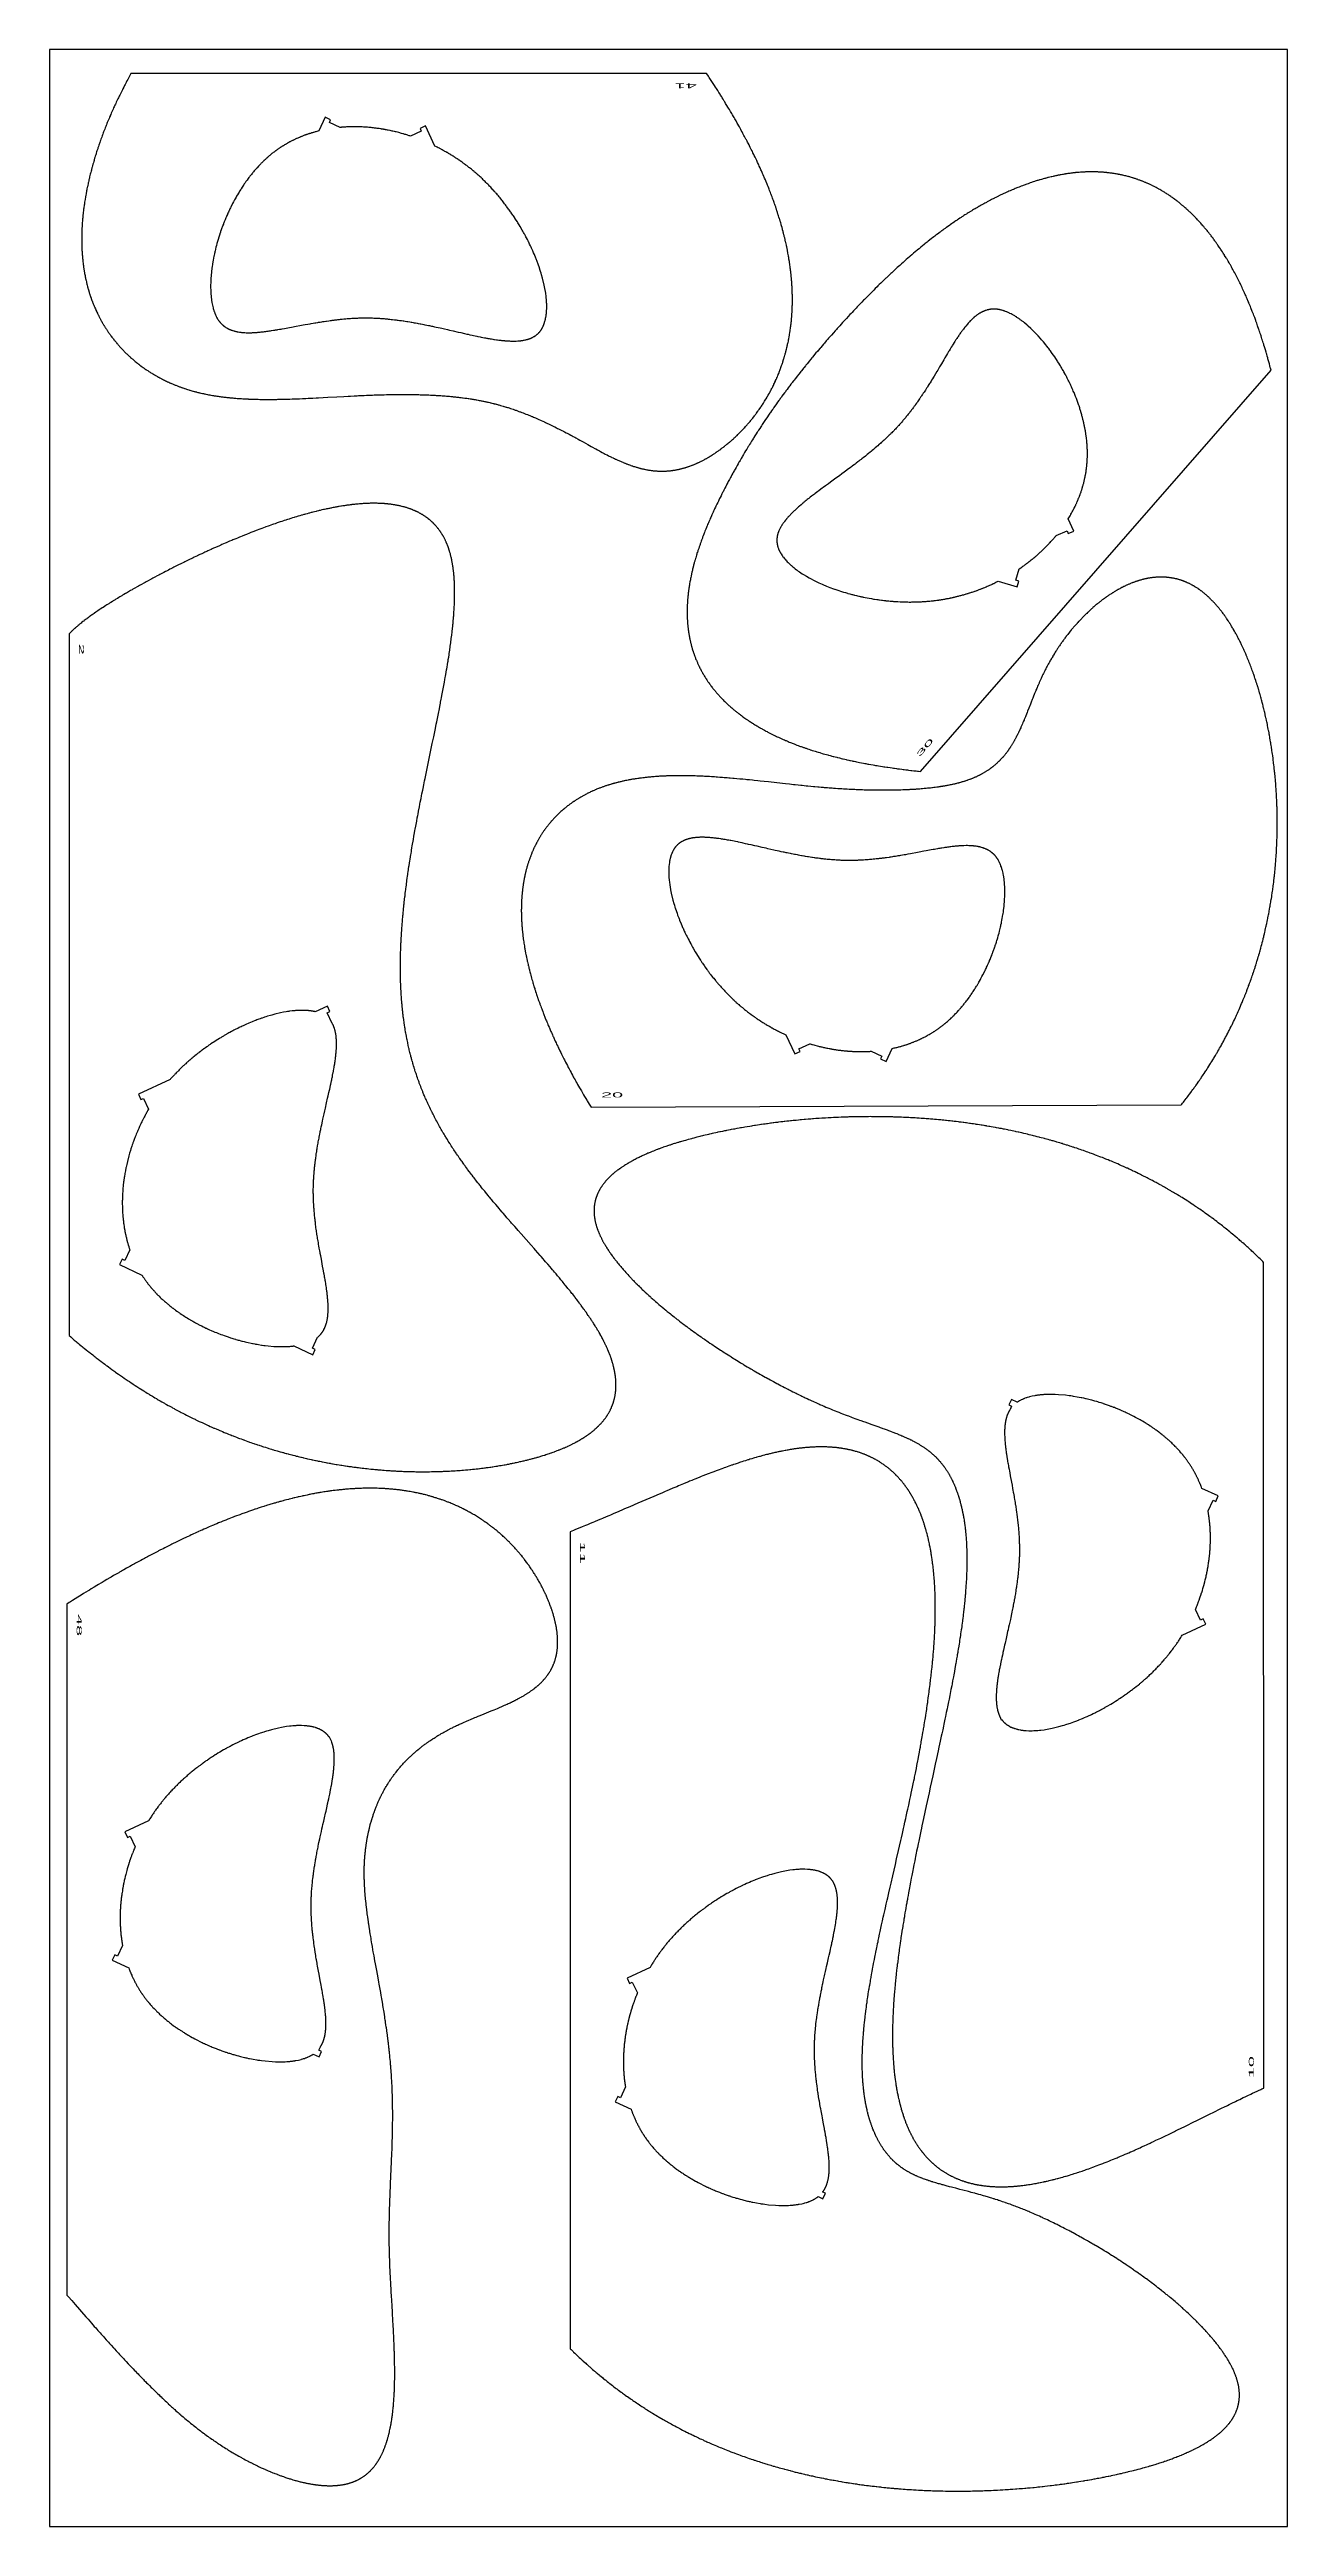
# Model space of a CAD drawing. Header units: metres. Extents: x 392 to 517, y -2 to 248.
import ezdxf

# ---------------------------------------------------------------- set-up
doc = ezdxf.new("R2010")
doc.units = ezdxf.units.M
doc.header["$MEASUREMENT"] = 0
doc.layers.add('1', color=7, linetype='Continuous', lineweight=0)
doc.styles.add('Style-ENGINEERING', font='ENGINEERING.shx')

msp = doc.modelspace()

# ---------------------------------------------------------------- linework, layer by layer
at = {"flags": 128}
for points in [[(517.347254, -2.443354), (517.347254, 247.556646), (392.347254, 247.556646), (392.347254, -2.443354), (517.347254, -2.443354)], [(400.568445, 245.129136), (400.470201, 244.951601), (400.421382, 244.86273), (400.348531, 244.729294), (400.276135, 244.595703), (400.240108, 244.528849), (400.168396, 244.395024), (400.132711, 244.328053), (400.079398, 244.227523), (400.008715, 244.093347), (399.973546, 244.0262), (399.921006, 243.925406), (399.842682, 243.774049), (399.750608, 243.594405), (399.704879, 243.504479), (399.636671, 243.369456), (399.568926, 243.234276), (399.535227, 243.166626), (399.46818, 243.031207), (399.434831, 242.963438), (399.385026, 242.86171), (399.297134, 242.680637), (399.253501, 242.589994), (399.188443, 242.453896), (399.123856, 242.317636), (399.09174, 242.249445), (399.027864, 242.112943), (398.996103, 242.044631), (398.948686, 241.942087), (398.865051, 241.75956), (398.823553, 241.668187), (398.761705, 241.530991), (398.700339, 241.393631), (398.669837, 241.324889), (398.609197, 241.187281), (398.579059, 241.118415), (398.53408, 241.015037), (398.481127, 240.892394), (398.454796, 240.831023), (398.415481, 240.738905), (398.356918, 240.600586), (398.29885, 240.462099), (398.270002, 240.392792), (398.212678, 240.254051), (398.184204, 240.184616), (398.141727, 240.080384), (398.091749, 239.956724), (398.066909, 239.894843), (398.029837, 239.801958), (397.974651, 239.662486), (397.919974, 239.52284), (397.892828, 239.452952), (397.83892, 239.313043), (397.812159, 239.243023), (397.77226, 239.13791), (397.72535, 239.013202), (397.702049, 238.950795), (397.667292, 238.857119), (397.615593, 238.716455), (397.564423, 238.575611), (397.539036, 238.505121), (397.488662, 238.364005), (397.463675, 238.293379), (397.426447, 238.187353), (397.382717, 238.061558), (397.361013, 237.998606), (397.328657, 237.904109), (397.28058, 237.762208), (397.233051, 237.62012), (397.209494, 237.549005), (397.162797, 237.406632), (397.139657, 237.335374), (397.105211, 237.228398), (397.064795, 237.101471), (397.044755, 237.03795), (397.014906, 236.942597), (396.970608, 236.799404), (396.926886, 236.656015), (396.905242, 236.584246), (396.862391, 236.440559), (396.841186, 236.368641), (396.809653, 236.260668), (396.772712, 236.132554), (396.754418, 236.068437), (396.727199, 235.972185), (396.686872, 235.827635), (396.647151, 235.682879), (396.62752, 235.610422), (396.58872, 235.465351), (396.569551, 235.392736), (396.541091, 235.283714), (396.507816, 235.154347), (396.491365, 235.0896), (396.466924, 234.992399), (396.430794, 234.846415), (396.395309, 234.700211), (396.377809, 234.627026), (396.343302, 234.480488), (396.326294, 234.407135), (396.301094, 234.296999), (396.271714, 234.166301), (396.257223, 234.100885), (396.235737, 234.002673), (396.204076, 233.855163), (396.173105, 233.707416), (396.15788, 233.633454), (396.127955, 233.48535), (396.113257, 233.411208), (396.091543, 233.299881), (396.066331, 233.167759), (396.053939, 233.101624), (396.03562, 233.002331), (396.008755, 232.853182), (395.982632, 232.703779), (395.969851, 232.628981), (395.944858, 232.479192), (395.932648, 232.4042), (395.914693, 232.291588), (395.891433, 232.141206), (395.880097, 232.065915), (395.863464, 231.952852), (395.847281, 231.839635), (395.839359, 231.782968), (395.818792, 231.631667), (395.808816, 231.555911), (395.79424, 231.442145), (395.780135, 231.328219), (395.77326, 231.271195), (395.759868, 231.157024), (395.753353, 231.099878), (395.743807, 231.01408), (395.742048, 230.997983), (395.726196, 230.848544), (395.718598, 230.773832), (395.707611, 230.661771), (395.697121, 230.54972), (395.692064, 230.493698), (395.682325, 230.381661), (395.677644, 230.325647), (395.67086, 230.241629), (395.660515, 230.106048), (395.655624, 230.038262), (395.648641, 229.936591), (395.642084, 229.834928), (395.638967, 229.784099), (395.633055, 229.682448), (395.630262, 229.631626), (395.626275, 229.555396), (395.621342, 229.453764), (395.61904, 229.402951), (395.615794, 229.326736), (395.611391, 229.212421), (395.606904, 229.076952), (395.60496, 229.009222), (395.60242, 228.907636), (395.600336, 228.806058), (395.599465, 228.755272), (395.598068, 228.653708), (395.597543, 228.602929), (395.596973, 228.526764), (395.596622, 228.425219), (395.596622, 228.37445), (395.596844, 228.298301), (395.597676, 228.184087), (395.599444, 228.048736), (395.600649, 227.981067), (395.602861, 227.879571), (395.605561, 227.778085), (395.607095, 227.727345), (395.610533, 227.625873), (395.612438, 227.57514), (395.615531, 227.499046), (395.620093, 227.397595), (395.622563, 227.346873), (395.626507, 227.270795), (395.632961, 227.156687), (395.63852, 227.066538), (395.641453, 227.021465), (395.646045, 226.953861), (395.653368, 226.852463), (395.661219, 226.751075), (395.665344, 226.700384), (395.673993, 226.599011), (395.678519, 226.548329), (395.685561, 226.47231), (395.695427, 226.37096), (395.700565, 226.320289), (395.708529, 226.244288), (395.721059, 226.130296), (395.735557, 226.005766), (395.743124, 225.943507), (395.754878, 225.850126), (395.767117, 225.756754), (395.77342, 225.710072), (395.786395, 225.616714), (395.793068, 225.570039), (395.803311, 225.50003), (395.817406, 225.406694), (395.824642, 225.360029), (395.824642, 225.360029), (395.835735, 225.290037), (395.852911, 225.185059), (395.855588, 225.169047), (395.871544, 225.075431), (395.879706, 225.028692), (395.892181, 224.958667), (395.911414, 224.853821), (395.931274, 224.749207), (395.94144, 224.696986), (395.962245, 224.592719), (395.972885, 224.540672), (395.989141, 224.462711), (396.011372, 224.358968), (396.022727, 224.307185), (396.040058, 224.229619), (396.06673, 224.11352), (396.091122, 224.010571), (396.103559, 223.959185), (396.122518, 223.882218), (396.151639, 223.767018), (396.181582, 223.65212), (396.196863, 223.594785), (396.22044, 223.507951), (396.232408, 223.464599), (396.250583, 223.399655), (396.278352, 223.302423), (396.306729, 223.205416), (396.321146, 223.156996), (396.35044, 223.060325), (396.365318, 223.012074), (396.387922, 222.939804), (396.4186, 222.843642), (396.434171, 222.795646), (396.457819, 222.72376), (396.493945, 222.61617), (396.523048, 222.531367), (396.537784, 222.489033), (396.560122, 222.425618), (396.594151, 222.330687), (396.628812, 222.235989), (396.646379, 222.188727), (396.68199, 222.094377), (396.700034, 222.04729), (396.727399, 221.97677), (396.764446, 221.882948), (396.783209, 221.836126), (396.811656, 221.766003), (396.855007, 221.661069), (396.889839, 221.578371), (396.907447, 221.537092), (396.9341, 221.475263), (396.974624, 221.382719), (397.015803, 221.290417), (397.036639, 221.244356), (397.078805, 221.152416), (397.100136, 221.106537), (397.132443, 221.037832), (397.1761, 220.946441), (397.198179, 220.900837), (397.231611, 220.832546), (397.26542, 220.764394), (397.282466, 220.73037), (397.330957, 220.634785), (397.355485, 220.587097), (397.392631, 220.515694), (397.430203, 220.444449), (397.449149, 220.408885), (397.487364, 220.337875), (397.506632, 220.30243), (397.535737, 220.249336), (397.574922, 220.178682), (397.594676, 220.143416), (397.624512, 220.09059), (397.669724, 220.011521), (397.710377, 219.941407), (397.730868, 219.906411), (397.76181, 219.853992), (397.808688, 219.775535), (397.856125, 219.697283), (397.880054, 219.658234), (397.888589, 219.644374), (397.937221, 219.566067), (397.969892, 219.514086), (397.991783, 219.479532), (398.035831, 219.410662), (398.069098, 219.359218), (398.091386, 219.32502), (398.136226, 219.256863), (398.158777, 219.222903), (398.204142, 219.155218), (398.249857, 219.087848), (398.280526, 219.043109), (398.34233, 218.954047), (398.375299, 218.907121), (398.397374, 218.875924), (398.441753, 218.813735), (398.464058, 218.782743), (398.508896, 218.720966), (398.554038, 218.659464), (398.584302, 218.618614), (398.645234, 218.537278), (398.668223, 218.506901), (398.714427, 218.446353), (398.760932, 218.386077), (398.792104, 218.346043), (398.854848, 218.266337), (398.902257, 218.206873), (398.93403, 218.167381), (398.997975, 218.088755), (399.030148, 218.049622), (399.094891, 217.971714), (399.160165, 217.894284), (399.203975, 217.842928), (399.233312, 217.808808), (399.292299, 217.74085), (399.367553, 217.655379), (399.418092, 217.598731), (399.451949, 217.561113), (399.520059, 217.486234), (399.571487, 217.430385), (399.605936, 217.3933), (399.675228, 217.319484), (399.710071, 217.282754), (399.780151, 217.209647), (399.850755, 217.137011), (399.898116, 217.088849), (399.929819, 217.056858), (399.993535, 216.993154), (400.06571, 216.921931), (400.101993, 216.886497), (400.156664, 216.833565), (400.239222, 216.754665), (400.322444, 216.676361), (400.364303, 216.637433), (400.439129, 216.568595), (400.476739, 216.534353), (400.5334, 216.483212), (400.618945, 216.406998), (400.705155, 216.331383), (400.74851, 216.2938), (400.824378, 216.228735), (400.862502, 216.196374), (400.919925, 216.148045), (401.006594, 216.076033), (401.093907, 216.0046), (401.137804, 215.969101), (401.226084, 215.898539), (401.270466, 215.863476), (401.337342, 215.811156), (401.350189, 215.801175), (401.41885, 215.748211), (401.46476, 215.71315), (401.556904, 215.64362), (401.603138, 215.609151), (401.69593, 215.540803), (401.78915, 215.473239), (401.851535, 215.42863), (401.89323, 215.399084), (401.976871, 215.34045), (402.071369, 215.275219), (402.134602, 215.232161), (402.176862, 215.203645), (402.26163, 215.14707), (402.325424, 215.105036), (402.368057, 215.077203), (402.45357, 215.021988), (402.49645, 214.994606), (402.582457, 214.940293), (402.668791, 214.886579), (402.72653, 214.851101), (402.765102, 214.827596), (402.84244, 214.78094), (402.940689, 214.722562), (403.006416, 214.68406), (403.050336, 214.658576), (403.138416, 214.608052), (403.204688, 214.570545), (403.24897, 214.545724), (403.337775, 214.496522), (403.382297, 214.472141), (403.471583, 214.423817), (403.561187, 214.376076), (403.621101, 214.344573), (403.661122, 214.323714), (403.741352, 214.28234), (403.843252, 214.230633), (403.911409, 214.196568), (403.956945, 214.174039), (404.048255, 214.129414), (404.116944, 214.096323), (404.162836, 214.074442), (404.254854, 214.031112), (404.300982, 214.009662), (404.393472, 213.967193), (404.486276, 213.925297), (404.548319, 213.897684), (404.589759, 213.879417), (404.672823, 213.843221), (404.672823, 213.843221), (404.775003, 213.799456), (404.843328, 213.770656), (404.88897, 213.751623), (404.980473, 213.713958), (405.049292, 213.686059), (405.095263, 213.667627), (405.187423, 213.631163), (405.233613, 213.613131), (405.326211, 213.577466), (405.419101, 213.542334), (405.481189, 213.519209), (405.522654, 213.503923), (405.605755, 213.473668), (405.663531, 213.452928), (405.702071, 213.439228), (405.779204, 213.41213), (405.817796, 213.398731), (405.895034, 213.372234), (405.972342, 213.346135), (406.023919, 213.328956), (406.127164, 213.295124), (406.181873, 213.277497), (406.291391, 213.242826), (406.401044, 213.208931), (406.474221, 213.186763), (406.523038, 213.172174), (406.620752, 213.14345), (406.730805, 213.111854), (406.804246, 213.091208), (406.853239, 213.077628), (406.951301, 213.050904), (407.024913, 213.031239), (407.074019, 213.018308), (407.172304, 212.99287), (407.221483, 212.98036), (407.319914, 212.955757), (407.418439, 212.9317), (407.484175, 212.915963), (407.528022, 212.905603), (407.615771, 212.885198), (407.671336, 212.872499), (407.782553, 212.847594), (407.893883, 212.823337), (407.968164, 212.807522), (408.017713, 212.797134), (408.116874, 212.77673), (408.172689, 212.765468), (408.2844, 212.743403), (408.396216, 212.721943), (408.470818, 212.707968), (408.520578, 212.698797), (408.620158, 212.680801), (408.676207, 212.67088), (408.788379, 212.651465), (408.900649, 212.632614), (408.975549, 212.620355), (409.025507, 212.612319), (409.125477, 212.596569), (409.238033, 212.579358), (409.313121, 212.568178), (409.363202, 212.560855), (409.463418, 212.546517), (409.538627, 212.53603), (409.588788, 212.529165), (409.689162, 212.515733), (409.839851, 212.496322), (409.940394, 212.483864), (410.00746, 212.47577), (410.141679, 212.460082), (410.255014, 212.447357), (410.330616, 212.439129), (410.481924, 212.423277), (410.55763, 212.41565), (410.709144, 212.400981), (410.860791, 212.387079), (410.961962, 212.37823), (411.029441, 212.372513), (411.164475, 212.361511), (411.303435, 212.350789), (411.396132, 212.343968), (411.457955, 212.339565), (411.58166, 212.331097), (411.67449, 212.32504), (411.736401, 212.321139), (411.860279, 212.313665), (411.922246, 212.310089), (412.046236, 212.303253), (412.170298, 212.296834), (412.253046, 212.292782), (412.418636, 212.285213), (412.450892, 212.283821), (412.53692, 212.280237), (412.709021, 212.273624), (412.881182, 212.267732), (412.995987, 212.264196), (413.072538, 212.262009), (413.225673, 212.258035), (413.340552, 212.255399), (413.417151, 212.253802), (413.57038, 212.250987), (413.647009, 212.249766), (413.800298, 212.247686), (413.953626, 212.246082), (414.055866, 212.245269), (414.260394, 212.244244), (414.375468, 212.24401), (414.452196, 212.243988), (414.605676, 212.244257), (414.682429, 212.244546), (414.83596, 212.245426), (414.989522, 212.246697), (415.091914, 212.247756), (415.296739, 212.250368), (415.411975, 212.252117), (415.642496, 212.256199), (415.873078, 212.261029), (416.026832, 212.264645), (416.129348, 212.267227), (416.334413, 212.272782), (416.507468, 212.277863), (416.622854, 212.281442), (416.853662, 212.289043), (416.969083, 212.293056), (417.199959, 212.301488), (417.430876, 212.310432), (417.584843, 212.316662), (417.892825, 212.329722), (418.239377, 212.345288), (418.470449, 212.356128), (418.624512, 212.363542), (418.932672, 212.378778), (419.279399, 212.39649), (419.510573, 212.408587), (419.972968, 212.433333), (420.435406, 212.458616), (421.360334, 212.509816), (422.053997, 212.547815), (422.516386, 212.5725), (422.747557, 212.584555), (423.094277, 212.602191), (423.40243, 212.617343), (423.55649, 212.624709), (423.787555, 212.635468), (424.01859, 212.645851), (424.134095, 212.650891), (424.365079, 212.66065), (424.480557, 212.66536), (424.653756, 212.672202), (424.961609, 212.683675), (425.115508, 212.68907), (425.346321, 212.696728), (425.577089, 212.70385), (425.692457, 212.707207), (425.897527, 212.712831), (426.000049, 212.715475), (426.153814, 212.719228), (426.384421, 212.724369), (426.614979, 212.728909), (426.730239, 212.730948), (426.935115, 212.734187), (427.037537, 212.735617), (427.191151, 212.737522), (427.421527, 212.739825), (427.651847, 212.741448), (427.766986, 212.741999), (427.997221, 212.742567), (428.112316, 212.742579), (428.28493, 212.74225), (428.489464, 212.741309), (428.591713, 212.74061), (428.745062, 212.739269), (428.975031, 212.736586), (429.204933, 212.733077), (429.319858, 212.731005), (429.524126, 212.726786), (429.626238, 212.724416), (429.779379, 212.720526), (429.932487, 212.716228), (430.009029, 212.713923), (430.162086, 212.708999), (430.238601, 212.706376), (430.353358, 212.702239), (430.557319, 212.694273), (430.659276, 212.689991), (430.812179, 212.683185), (430.965045, 212.675912), (431.041463, 212.672098), (431.19427, 212.664107), (431.270658, 212.659929), (431.385222, 212.653428), (431.520971, 212.645357), (431.588834, 212.64117), (431.690612, 212.634699), (431.843243, 212.624553), (431.99583, 212.613872), (432.072107, 212.608327), (432.224628, 212.596822), (432.30087, 212.59086), (432.30087, 212.59086), (432.415213, 212.581649), (432.550696, 212.570312), (432.618423, 212.56447), (432.719996, 212.555486), (432.872315, 212.541508), (433.024583, 212.526914), (433.100698, 212.519383), (433.252889, 212.503843), (433.328965, 212.495832), (433.443054, 212.483507), (433.578231, 212.468416), (433.645803, 212.460671), (433.74714, 212.4488), (433.899099, 212.430414), (434.051001, 212.411319), (434.126929, 212.401501), (434.278741, 212.381314), (434.354625, 212.370942), (434.468421, 212.355029), (434.620094, 212.333141), (434.695907, 212.321904), (434.809596, 212.304677), (434.923248, 212.286997), (434.980059, 212.277985), (435.131511, 212.253383), (435.207212, 212.240767), (435.320729, 212.221442), (435.434207, 212.201629), (435.490931, 212.191537), (435.642145, 212.164012), (435.717724, 212.149909), (435.831057, 212.128323), (435.944348, 212.106211), (436.000977, 212.094955), (436.114201, 212.072038), (436.170797, 212.060374), (436.255669, 212.04262), (436.340516, 212.024551), (436.397066, 212.012331), (436.510133, 211.987473), (436.566649, 211.974835), (436.679647, 211.949142), (436.7926, 211.922893), (436.867877, 211.905086), (436.918051, 211.893077), (437.018371, 211.868732), (437.131188, 211.840822), (437.206375, 211.821908), (437.256488, 211.809163), (437.356688, 211.783347), (437.431815, 211.7637), (437.481889, 211.750467), (437.582009, 211.723676), (437.632056, 211.710118), (437.732124, 211.682679), (437.832156, 211.654809), (437.898825, 211.63599), (438.032116, 211.59778), (438.144533, 211.564949), (438.219452, 211.542761), (438.269388, 211.527837), (438.369233, 211.497668), (438.444094, 211.474764), (438.493991, 211.459362), (438.593758, 211.428243), (438.643629, 211.412525), (438.743345, 211.380775), (438.843027, 211.348607), (438.909463, 211.326929), (439.042289, 211.283018), (439.154314, 211.245396), (439.228974, 211.220024), (439.378237, 211.168586), (439.452841, 211.142523), (439.601992, 211.08971), (439.751069, 211.035987), (439.850412, 210.99967), (439.916623, 210.975236), (440.049002, 210.925839), (440.160652, 210.883612), (440.235062, 210.855185), (440.38383, 210.79767), (440.458187, 210.768586), (440.606848, 210.709768), (440.755439, 210.650091), (440.854461, 210.609833), (440.920459, 210.582786), (441.052414, 210.528194), (441.108066, 210.504965), (441.219343, 210.458158), (441.330581, 210.410889), (441.404719, 210.379121), (441.552946, 210.31498), (441.672754, 210.262532), (441.752602, 210.22728), (441.912243, 210.156095), (441.992036, 210.120166), (442.151568, 210.047646), (442.31103, 209.974256), (442.417299, 209.924852), (442.488127, 209.891707), (442.629745, 209.824923), (442.645327, 209.817533), (442.745664, 209.769753), (442.812477, 209.737752), (442.945917, 209.6734), (443.012547, 209.641053), (443.145627, 209.576022), (443.278475, 209.510554), (443.366915, 209.46667), (443.543499, 209.378348), (443.652911, 209.323166), (443.725773, 209.286227), (443.871312, 209.212001), (443.943991, 209.174717), (444.089173, 209.099818), (444.234129, 209.024493), (444.330646, 208.974048), (444.5234, 208.872632), (444.618141, 208.82247), (444.807376, 208.721681), (444.996302, 208.620311), (445.122094, 208.552429), (445.205887, 208.507048), (445.373323, 208.415998), (445.494296, 208.349926), (445.735987, 208.217301), (445.896959, 208.128592), (446.218648, 207.950691), (446.700951, 207.683405), (447.022664, 207.505549), (447.183663, 207.416892), (447.398549, 207.299095), (447.506107, 207.240415), (447.667617, 207.15272), (447.81138, 207.075143), (447.883339, 207.036502), (447.991385, 206.978741), (448.153714, 206.892592), (448.289252, 206.821298), (448.357118, 206.785835), (448.459047, 206.732884), (448.612251, 206.654045), (448.642939, 206.638367), (448.788601, 206.564491), (448.861548, 206.527847), (448.971122, 206.47327), (449.080889, 206.419182), (449.135848, 206.39233), (449.245924, 206.339025), (449.301044, 206.312579), (449.383828, 206.273177), (449.482112, 206.226907), (449.531326, 206.203952), (449.605238, 206.169752), (449.716318, 206.118992), (449.827665, 206.068905), (449.883442, 206.044123), (449.995209, 205.995101), (450.051202, 205.970868), (450.135333, 205.934877), (450.235271, 205.892794), (450.285334, 205.871992), (450.360551, 205.841097), (450.435916, 205.81058), (450.473657, 205.795466), (450.549253, 205.765534), (450.587111, 205.750718), (450.643973, 205.728686), (450.719933, 205.699672), (450.757975, 205.685324), (450.815118, 205.664003), (450.901015, 205.632483), (451.003108, 205.595861), (451.054276, 205.577856), (451.131182, 205.551239), (451.208277, 205.525102), (451.246897, 205.512216), (451.324283, 205.486817), (451.363051, 205.474307), (451.421298, 205.455781), (451.518632, 205.425556), (451.567422, 205.410754), (451.640764, 205.388949), (451.714297, 205.367627), (451.751137, 205.357152), (451.824964, 205.336575), (451.861953, 205.326477), (451.917531, 205.311571), (451.991815, 205.292152), (452.029035, 205.28264), (452.084964, 205.268624), (452.169084, 205.248172), (452.246778, 205.22996), (452.285642, 205.221097), (452.343962, 205.208107), (452.431494, 205.189316), (452.519088, 205.171365), (452.519088, 205.171365), (452.562908, 205.162708), (452.650597, 205.146037), (452.694465, 205.138025), (452.760298, 205.126415), (452.831675, 205.114393), (452.86738, 205.108601), (452.920958, 205.100187), (453.00137, 205.08819), (453.081838, 205.076947), (453.122093, 205.07161), (453.202646, 205.06151), (453.242944, 205.056748), (453.303417, 205.049968), (453.375131, 205.0425), (453.411005, 205.038998), (453.464837, 205.034037), (453.545635, 205.027252), (453.626492, 205.021264), (453.666942, 205.018569), (453.747888, 205.013784), (453.788383, 205.011695), (453.849154, 205.008942), (453.921223, 205.006274), (453.957275, 205.005183), (454.011376, 205.003851), (454.092579, 205.002542), (454.173843, 205.002062), (454.214498, 205.002134), (454.295855, 205.002906), (454.336556, 205.003608), (454.397638, 205.005055), (454.472342, 205.007469), (454.509713, 205.008944), (454.565795, 205.011491), (454.621907, 205.014441), (454.649974, 205.016067), (454.70613, 205.019624), (454.734219, 205.021554), (454.776367, 205.02464), (454.83259, 205.02911), (454.860713, 205.031498), (454.902911, 205.035272), (454.96624, 205.041364), (455.016747, 205.046592), (455.05037, 205.050254), (455.117501, 205.058), (455.151009, 205.062083), (455.217911, 205.070667), (455.284662, 205.079806), (455.329079, 205.086204), (455.358654, 205.090604), (455.417715, 205.099729), (455.450885, 205.10505), (455.517116, 205.116098), (455.583199, 205.127682), (455.627174, 205.135702), (455.656455, 205.141179), (455.714931, 205.152447), (455.780582, 205.16562), (455.82427, 205.174693), (455.85336, 205.180869), (455.911456, 205.193529), (455.954956, 205.20329), (455.983922, 205.209925), (456.04177, 205.223495), (456.070653, 205.230431), (456.128338, 205.244601), (456.185914, 205.259168), (456.224239, 205.269098), (456.300745, 205.289481), (456.374108, 205.309725), (456.422921, 205.323573), (456.455421, 205.33296), (456.520318, 205.352106), (456.568904, 205.366788), (456.601252, 205.376729), (456.66585, 205.396975), (456.698099, 205.407279), (456.762499, 205.428247), (456.82677, 205.449693), (456.869545, 205.464253), (456.954925, 205.493999), (456.998062, 205.509374), (457.084164, 205.540755), (457.170039, 205.572968), (457.227164, 205.594902), (457.265192, 205.609727), (457.341117, 205.639856), (457.377535, 205.654558), (457.450252, 205.684399), (457.522811, 205.714819), (457.571097, 205.735418), (457.60325, 205.749292), (457.667465, 205.777376), (457.675385, 205.780874), (457.722827, 205.801989), (457.754378, 205.816182), (457.817297, 205.844845), (457.848665, 205.859313), (457.911221, 205.888522), (457.97354, 205.918089), (458.014955, 205.937997), (458.097476, 205.978281), (458.152263, 206.005477), (458.188688, 206.023759), (458.261302, 206.060678), (458.297491, 206.079315), (458.369637, 206.116938), (458.441477, 206.155023), (458.489202, 206.180667), (458.520945, 206.197874), (458.584254, 206.232554), (458.63749, 206.262089), (458.672889, 206.281916), (458.74347, 206.321898), (458.778652, 206.342052), (458.848803, 206.382682), (458.918672, 206.423737), (458.965095, 206.451342), (459.057574, 206.507108), (459.109379, 206.538798), (459.143831, 206.560053), (459.212532, 206.602867), (459.246782, 206.624426), (459.315084, 206.667843), (459.383121, 206.711658), (459.428334, 206.741087), (459.518415, 206.800465), (459.568885, 206.834167), (459.602452, 206.856755), (459.669396, 206.902217), (459.702774, 206.925091), (459.769341, 206.971121), (459.83566, 207.017525), (459.879736, 207.048668), (459.967561, 207.111445), (460.016773, 207.147042), (460.049506, 207.170888), (460.114791, 207.21885), (460.147344, 207.242966), (460.212272, 207.291467), (460.276964, 207.340324), (460.319961, 207.373091), (460.405645, 207.439094), (460.453662, 207.476494), (460.485601, 207.501535), (460.549307, 207.551877), (460.581074, 207.577177), (460.644438, 207.628034), (460.707577, 207.679231), (460.749544, 207.713551), (460.83318, 207.782641), (460.885902, 207.826669), (460.920962, 207.856154), (460.990874, 207.915437), (461.025725, 207.945236), (461.09522, 208.005146), (461.16444, 208.06547), (461.210433, 208.105916), (461.302057, 208.187353), (461.314902, 208.198863), (461.398779, 208.274583), (461.454378, 208.325317), (461.491301, 208.359252), (461.564809, 208.427392), (461.619643, 208.478731), (461.656058, 208.513069), (461.728552, 208.582013), (461.764631, 208.616618), (461.836455, 208.686093), (461.907834, 208.755922), (461.955173, 208.80267), (461.986624, 208.833923), (462.049263, 208.896635), (462.092061, 208.939843), (462.177165, 209.026649), (462.261617, 209.113974), (462.317557, 209.172478), (462.35469, 209.211608), (462.428571, 209.290173), (462.469905, 209.334544), (462.552087, 209.423673), (462.633624, 209.513314), (462.687624, 209.573359), (462.723466, 209.613515), (462.794767, 209.694131), (462.834652, 209.739654), (462.913939, 209.831083), (462.992586, 209.923021), (463.044661, 209.984596), (463.07922, 210.025771), (463.147959, 210.108423), (463.208637, 210.182227), (463.238826, 210.219249), (463.283923, 210.274929), (463.351148, 210.358784), (463.417868, 210.443041), (463.451039, 210.485319), (463.451039, 210.485319), (463.517001, 210.570178), (463.549792, 210.612757), (463.598743, 210.676815), (463.663569, 210.762576), (463.695792, 210.805608), (463.74389, 210.870343), (463.815505, 210.967869), (463.871636, 211.045287), (463.899552, 211.084114), (463.941238, 211.142505), (464.003345, 211.230427), (464.064945, 211.318752), (464.095554, 211.363066), (464.156392, 211.451997), (464.186619, 211.496614), (464.231722, 211.56373), (464.291413, 211.653571), (464.321067, 211.698645), (464.365308, 211.766444), (464.431131, 211.868573), (464.485889, 211.954708), (464.513096, 211.997912), (464.553692, 212.062889), (464.614102, 212.160739), (464.67393, 212.259052), (464.703625, 212.308382), (464.762577, 212.407391), (464.791833, 212.45707), (464.835442, 212.531807), (464.893074, 212.631865), (464.921669, 212.682069), (464.964285, 212.757595), (465.006569, 212.833385), (465.027587, 212.87138), (465.035909, 212.886484), (465.075453, 212.958729), (465.101616, 213.006963), (465.153462, 213.103601), (465.179146, 213.152003), (465.230037, 213.248977), (465.280294, 213.346175), (465.313447, 213.411097), (465.335393, 213.454434), (465.378912, 213.541238), (465.43286, 213.650496), (465.468392, 213.723488), (465.491888, 213.772217), (465.538418, 213.869838), (465.572913, 213.943195), (465.595718, 213.992167), (465.64087, 214.090274), (465.663217, 214.139408), (465.707455, 214.237836), (465.751085, 214.336479), (465.779835, 214.40236), (465.798852, 214.446333), (465.836528, 214.534405), (465.88353, 214.646112), (465.914441, 214.720733), (465.93486, 214.770546), (465.975249, 214.870331), (466.005148, 214.945309), (466.024894, 214.99536), (466.063936, 215.09562), (466.083234, 215.145829), (466.121383, 215.246404), (466.158937, 215.347188), (466.183643, 215.414495), (466.199967, 215.459417), (466.232265, 215.549385), (466.272473, 215.663488), (466.298862, 215.739702), (466.316271, 215.790577), (466.350647, 215.892482), (466.376043, 215.969047), (466.39279, 216.020155), (466.425844, 216.122526), (466.44215, 216.173789), (466.474325, 216.27647), (466.505914, 216.379358), (466.526649, 216.448064), (466.540328, 216.493919), (466.56734, 216.58575), (466.600868, 216.702207), (466.622811, 216.779989), (466.637258, 216.831908), (466.665716, 216.935899), (466.686678, 217.014027), (466.700472, 217.066176), (466.727625, 217.170627), (466.740984, 217.222929), (466.767269, 217.327687), (466.792975, 217.432648), (466.809792, 217.502735), (466.82086, 217.54951), (466.842656, 217.64318), (466.864594, 217.739671), (466.878952, 217.804092), (466.907026, 217.933161), (466.920743, 217.997808), (466.947537, 218.127328), (466.973478, 218.25715), (466.990299, 218.343865), (467.001302, 218.401749), (467.022804, 218.517695), (467.028957, 218.551601), (467.04308, 218.63073), (467.052312, 218.683488), (467.07034, 218.789018), (467.079137, 218.84179), (467.096298, 218.947349), (467.112885, 219.052926), (467.123625, 219.123322), (467.130644, 219.170256), (467.144347, 219.264138), (467.161309, 219.384864), (467.17221, 219.465361), (467.179296, 219.519032), (467.193038, 219.626389), (467.202968, 219.706919), (467.209409, 219.760612), (467.221866, 219.868012), (467.227881, 219.921719), (467.23949, 220.029147), (467.250536, 220.136593), (467.257589, 220.208235), (467.262154, 220.256001), (467.270954, 220.351543), (467.281466, 220.472484), (467.288087, 220.553125), (467.292329, 220.606891), (467.300404, 220.714436), (467.306104, 220.795108), (467.309733, 220.848894), (467.316588, 220.95648), (467.319813, 221.01028), (467.32586, 221.117894), (467.331373, 221.225525), (467.334753, 221.297288), (467.336875, 221.345135), (467.340806, 221.44084), (467.345184, 221.561985), (467.347734, 221.642761), (467.349271, 221.696618), (467.351954, 221.804343), (467.353626, 221.885148), (467.354579, 221.939024), (467.356097, 222.046788), (467.356664, 222.100676), (467.357413, 222.208466), (467.357651, 222.316273), (467.357528, 222.388153), (467.356607, 222.531937), (467.355134, 222.653277), (467.353799, 222.734182), (467.352753, 222.788125), (467.350288, 222.896021), (467.348113, 222.976955), (467.346508, 223.030915), (467.342929, 223.138849), (467.340955, 223.192822), (467.33664, 223.30078), (467.331836, 223.408754), (467.328362, 223.480746), (467.32077, 223.624751), (467.313582, 223.748177), (467.308441, 223.830472), (467.30486, 223.885341), (467.297328, 223.99509), (467.291356, 224.077413), (467.287223, 224.1323), (467.278589, 224.242087), (467.27409, 224.296987), (467.264728, 224.406798), (467.254883, 224.516626), (467.248052, 224.589854), (467.233751, 224.736332), (467.232025, 224.753446), (467.219829, 224.871261), (467.211406, 224.949723), (467.20566, 225.001994), (467.193859, 225.106452), (467.18474, 225.18472), (467.178532, 225.236864), (467.165812, 225.341066), (467.159301, 225.393124), (467.145977, 225.497158), (467.132254, 225.601082), (467.122885, 225.670302), (467.103622, 225.808598), (467.08628, 225.928892), (467.074427, 226.009007), (467.066398, 226.062381), (467.050031, 226.169045), (467.03749, 226.248969), (467.029003, 226.302216), (467.011727, 226.408627), (467.002939, 226.461791), (467.002939, 226.461791), (466.985065, 226.568035), (466.966796, 226.67417), (466.954398, 226.744865), (466.929083, 226.886112), (466.907188, 227.00514), (466.892321, 227.084418), (466.861945, 227.242793), (466.846437, 227.321892), (466.814788, 227.479913), (466.782301, 227.637702), (466.760182, 227.742766), (466.745232, 227.812752), (466.714848, 227.95259), (466.688712, 228.070439), (466.671037, 228.148935), (466.635084, 228.30576), (466.61681, 228.384089), (466.579668, 228.540583), (466.541744, 228.69686), (466.51603, 228.800925), (466.498697, 228.870248), (466.463577, 229.008769), (466.433478, 229.125516), (466.413175, 229.203282), (466.372008, 229.358657), (466.351145, 229.436266), (466.308864, 229.591332), (466.265849, 229.746193), (466.236768, 229.849321), (466.217203, 229.918024), (466.177646, 230.055311), (466.143831, 230.171025), (466.121067, 230.248106), (466.07501, 230.402122), (466.051719, 230.479056), (466.004616, 230.632781), (465.956823, 230.786314), (465.924582, 230.888563), (465.90292, 230.956683), (465.859196, 231.092812), (465.821891, 231.207555), (465.796813, 231.283993), (465.746161, 231.436731), (465.720587, 231.513031), (465.668951, 231.665495), (465.616665, 231.817778), (465.58145, 231.919201), (465.557816, 231.986773), (465.51017, 232.121811), (465.469581, 232.235641), (465.442325, 232.311473), (465.387346, 232.463008), (465.359624, 232.538711), (465.303717, 232.689987), (465.247198, 232.841094), (465.209182, 232.941738), (465.183689, 233.008792), (465.132348, 233.142803), (465.106905, 233.208713), (465.05568, 233.340439), (465.004003, 233.472039), (464.969303, 233.559703), (464.899309, 233.734866), (464.846298, 233.866096), (464.810714, 233.953514), (464.738965, 234.128189), (464.702802, 234.215447), (464.629904, 234.389803), (464.55625, 234.563949), (464.506731, 234.67993), (464.473534, 234.7572), (464.406704, 234.911618), (464.345812, 235.051023), (464.304982, 235.143828), (464.222762, 235.329127), (464.181374, 235.421622), (464.098051, 235.606306), (464.014003, 235.790586), (463.957574, 235.913218), (463.91978, 235.994875), (463.843775, 236.157956), (463.792161, 236.267863), (463.757614, 236.341056), (463.688191, 236.48726), (463.653315, 236.560271), (463.583241, 236.706112), (463.512739, 236.851714), (463.465502, 236.94865), (463.370468, 237.142209), (463.316686, 237.250905), (463.280703, 237.323297), (463.208429, 237.46791), (463.17214, 237.540131), (463.09926, 237.684405), (463.025979, 237.828456), (462.976905, 237.924367), (462.878235, 238.115897), (462.82243, 238.223463), (462.785106, 238.295106), (462.710171, 238.438233), (462.672561, 238.509717), (462.597058, 238.652528), (462.521182, 238.795129), (462.470393, 238.890082), (462.368324, 239.079715), (462.310627, 239.186225), (462.27205, 239.257169), (462.194627, 239.398907), (462.155782, 239.469702), (462.077828, 239.611144), (461.999524, 239.75239), (461.94713, 239.846447), (461.841882, 240.034306), (461.782415, 240.139828), (461.662914, 240.350555), (461.542665, 240.560866), (461.46209, 240.700844), (461.408192, 240.794062), (461.299969, 240.98026), (461.238845, 241.084857), (461.116066, 241.293755), (460.992587, 241.502262), (460.909884, 241.641052), (460.85458, 241.733485), (460.743571, 241.918127), (460.618054, 242.125497), (460.534009, 242.263538), (460.477817, 242.355475), (460.365049, 242.539135), (460.28014, 242.676694), (460.223376, 242.768313), (460.109476, 242.951341), (460.052341, 243.042751), (459.937704, 243.225368), (459.822584, 243.407715), (459.745572, 243.529132), (459.694114, 243.610011), (459.59092, 243.771614), (459.492627, 243.924822), (459.426916, 244.026858), (459.295064, 244.230691), (459.228923, 244.332488), (459.09622, 244.535846), (458.962961, 244.738893), (458.873816, 244.874088), (458.814252, 244.964143), (458.694805, 245.144074), (400.568445, 245.129136)], [(431.25074, 237.818371), (430.303083, 239.850628), (429.759298, 239.597057), (429.886084, 239.325165), (428.798515, 238.818023), (428.721323, 238.843376), (428.669824, 238.860092), (428.566734, 238.893077), (428.515146, 238.909345), (428.411883, 238.941434), (428.308509, 238.972923), (428.239534, 238.993583), (428.101446, 239.0341), (428.032336, 239.053958), (427.893991, 239.092868), (427.616831, 239.167463), (427.478037, 239.203141), (427.339112, 239.237737), (427.269604, 239.254628), (427.165288, 239.279456), (427.026107, 239.311606), (426.956479, 239.327273), (426.851994, 239.35026), (426.747461, 239.372632), (426.695178, 239.383586), (426.555706, 239.412044), (426.485945, 239.42586), (426.381276, 239.446069), (426.276578, 239.465657), (426.224219, 239.475217), (426.119484, 239.493872), (426.06711, 239.502966), (425.98854, 239.516314), (425.883769, 239.533565), (425.831379, 239.541956), (425.752792, 239.554249), (425.634906, 239.572026), (425.495191, 239.592065), (425.425336, 239.601665), (425.320563, 239.615539), (425.215801, 239.628781), (425.163427, 239.635165), (425.058693, 239.647458), (425.006334, 239.653366), (424.927808, 239.661931), (424.823132, 239.672794), (424.770806, 239.677987), (424.692333, 239.685477), (424.574665, 239.696039), (424.470115, 239.704748), (424.417858, 239.708863), (424.339495, 239.714733), (424.222005, 239.722862), (424.104587, 239.730176), (424.045907, 239.733528), (423.906895, 239.740656), (423.837434, 239.743789), (423.733303, 239.747948), (423.629248, 239.75146), (423.577251, 239.752972), (423.473318, 239.755508), (423.421384, 239.756532), (423.343524, 239.757763), (423.239792, 239.758832), (423.187962, 239.759121), (423.110262, 239.759249), (422.99382, 239.758749), (422.890427, 239.757607), (422.838772, 239.75679), (422.761342, 239.755255), (422.645319, 239.752258), (422.529448, 239.748425), (422.471571, 239.746195), (422.368778, 239.741713), (422.317431, 239.739223), (422.240472, 239.735177), (422.125178, 239.728408), (422.010063, 239.720796), (421.952574, 239.716673), (421.837737, 239.707794), (421.78039, 239.703037), (421.694463, 239.695504), (420.606894, 240.202646), (420.733679, 240.474539), (420.189894, 240.728109), (419.542034, 239.338768), (419.349852, 239.290048), (419.254136, 239.264667), (419.158675, 239.238602), (419.111041, 239.225314), (419.015971, 239.198223), (418.968535, 239.184421), (418.897506, 239.163396), (418.803038, 239.134762), (418.755906, 239.120187), (418.685339, 239.098002), (418.614929, 239.07543), (418.579783, 239.063998), (418.486257, 239.033038), (418.439602, 239.017299), (418.369755, 238.993366), (418.300073, 238.969044), (418.265294, 238.956736), (418.195862, 238.931828), (418.16121, 238.919228), (418.109311, 238.900144), (418.017284, 238.865673), (417.971386, 238.848176), (417.902685, 238.821604), (417.83416, 238.79464), (417.799964, 238.78101), (417.731706, 238.753455), (417.697645, 238.73953), (417.646638, 238.718458), (417.57879, 238.690017), (417.544934, 238.675648), (417.494238, 238.653909), (417.418391, 238.620885), (417.328807, 238.581095), (417.284141, 238.560937), (417.217304, 238.530367), (417.150659, 238.499401), (417.11741, 238.483769), (417.05106, 238.452205), (417.017958, 238.436274), (416.968399, 238.412191), (416.902496, 238.379731), (416.86962, 238.363351), (416.820401, 238.338593), (416.746787, 238.301036), (416.68157, 238.267225), (416.64904, 238.25017), (416.600342, 238.224399), (416.527516, 238.185318), (416.454958, 238.145729), (416.41878, 238.125743), (416.333296, 238.07786), (416.290698, 238.05365), (416.226983, 238.016998), (416.163487, 237.979942), (416.131822, 237.961263), (416.068658, 237.9236), (416.03716, 237.904616), (415.990018, 237.875951), (415.92736, 237.837375), (415.896116, 237.817935), (415.849357, 237.788585), (415.779461, 237.744129), (415.717577, 237.704181), (415.686723, 237.684053), (415.640551, 237.653671), (415.571541, 237.607667), (415.502832, 237.561146), (415.468591, 237.537691), (415.407905, 237.495673), (415.377653, 237.47451), (415.332388, 237.442573), (415.264749, 237.394235), (415.19742, 237.345377), (415.163874, 237.320753), (415.097017, 237.271112), (415.063707, 237.246097), (415.013892, 237.208328), (414.945904, 237.156083), (414.900767, 237.120948), (414.870759, 237.09739), (414.810945, 237.049954), (414.76626, 237.014098), (414.736554, 236.990063), (414.677344, 236.941676), (414.64784, 236.917326), (414.589033, 236.868316), (414.530496, 236.818894), (414.491621, 236.78572), (414.414231, 236.718831), (414.37091, 236.680892), (414.342114, 236.655475), (414.284725, 236.604343), (414.256132, 236.57863), (414.199149, 236.526911), (414.142437, 236.474804), (414.10478, 236.439852), (414.029829, 236.369441), (414.001847, 236.342863), (413.946086, 236.289427), (413.890599, 236.235619), (413.853759, 236.199542), (413.780443, 236.126902), (413.725774, 236.072), (413.689481, 236.035199), (413.617259, 235.961125), (413.58133, 235.923854), (413.50984, 235.848848), (413.438838, 235.773231), (413.298301, 235.620198), (413.259129, 235.576732), (413.2331, 235.547653), (413.181249, 235.48925), (413.155428, 235.459929), (413.155428, 235.459929), (413.103992, 235.401045), (413.052833, 235.341845), (413.018881, 235.302205), (412.951348, 235.222511), (412.92615, 235.192485), (412.875962, 235.132206), (412.826053, 235.071626), (412.792935, 235.031074), (412.72707, 234.949579), (412.677997, 234.888119), (412.645436, 234.846986), (412.580688, 234.764343), (412.548501, 234.722835), (412.484499, 234.63945), (412.420996, 234.555581), (412.295487, 234.386423), (412.225768, 234.290461), (412.179641, 234.226169), (412.149047, 234.183169), (412.088234, 234.096841), (412.042954, 234.031812), (412.012925, 233.988326), (411.953244, 233.90104), (411.923592, 233.857242), (411.864668, 233.769341), (411.806249, 233.68104), (411.690928, 233.503273), (411.648205, 233.436221), (411.619882, 233.391404), (411.563617, 233.301498), (411.535675, 233.256411), (411.480173, 233.165975), (411.425181, 233.075196), (411.316727, 232.89264), (411.289933, 232.8468), (411.236729, 232.754885), (411.184038, 232.662664), (411.080195, 232.477339), (411.029046, 232.384252), (410.928293, 232.197268), (410.829605, 232.009263), (410.63845, 231.630452), (410.612236, 231.576906), (410.560301, 231.469624), (410.509027, 231.362101), (410.475212, 231.29029), (410.452831, 231.24236), (410.408463, 231.146374), (410.359175, 231.038196), (410.326685, 230.965968), (410.305189, 230.917769), (410.262591, 230.821266), (410.230988, 230.748799), (410.210084, 230.700448), (410.168671, 230.603653), (410.148162, 230.555211), (410.10754, 230.458244), (410.067447, 230.361174), (409.988848, 230.166756), (409.945569, 230.057254), (409.917089, 229.984202), (409.898269, 229.935482), (409.861027, 229.837997), (409.833446, 229.76485), (409.815225, 229.716072), (409.779183, 229.618486), (409.761362, 229.56968), (409.726122, 229.47205), (409.691417, 229.3744), (409.623615, 229.179076), (409.598743, 229.105832), (409.582329, 229.057007), (409.549906, 228.959369), (409.533896, 228.910559), (409.502281, 228.812961), (409.471206, 228.7154), (409.410676, 228.520424), (409.395882, 228.471716), (409.366701, 228.374352), (409.338062, 228.277062), (409.282414, 228.08274), (409.255407, 227.985725), (409.203029, 227.792027), (409.152837, 227.598829), (409.059033, 227.214198), (409.047926, 227.166305), (409.026125, 227.070655), (409.004876, 226.975192), (408.964034, 226.784862), (408.944443, 226.690011), (408.906925, 226.500982), (408.871628, 226.312903), (408.807721, 225.939863), (408.793141, 225.847301), (408.765662, 225.663075), (408.740428, 225.480099), (408.69672, 225.118168), (408.636481, 224.412258), (408.620036, 224.069348), (408.612764, 223.733846), (408.61258, 223.56904), (408.619145, 223.245654), (408.625904, 223.087207), (408.634988, 222.931012), (408.640403, 222.853781), (408.652984, 222.701091), (408.66015, 222.62565), (408.667902, 222.550822), (408.671998, 222.51364), (408.689847, 222.36649), (408.699652, 222.293874), (408.710045, 222.221909), (408.715462, 222.186174), (408.726739, 222.115201), (408.732598, 222.079966), (408.741664, 222.027431), (408.795632, 221.75381), (408.826173, 221.62126), (408.859092, 221.49164), (408.876445, 221.427949), (408.912942, 221.302848), (408.932086, 221.241454), (408.951829, 221.180843), (408.961925, 221.150833), (409.00381, 221.032792), (409.025653, 220.974986), (409.048097, 220.917999), (409.059545, 220.889815), (409.082893, 220.834074), (409.094793, 220.806518), (409.112926, 220.765581), (409.162942, 220.658765), (409.188858, 220.606655), (409.21538, 220.555422), (409.228868, 220.530136), (409.2563, 220.480233), (409.270243, 220.455617), (409.291444, 220.419116), (409.320244, 220.371244), (409.334872, 220.34765), (409.3571, 220.312692), (409.379671, 220.278254), (409.391085, 220.261232), (409.417081, 220.223413), (409.434652, 220.198568), (409.446473, 220.182167), (409.470371, 220.149756), (409.488517, 220.125786), (409.50072, 220.109967), (409.525381, 220.078712), (409.537838, 220.063276), (409.563004, 220.032785), (409.588506, 220.002799), (409.605694, 219.983088), (409.640513, 219.944331), (409.66036, 219.922918), (409.673694, 219.908797), (409.700611, 219.880924), (409.714194, 219.867172), (409.741606, 219.840032), (409.769347, 219.813377), (409.788023, 219.795875), (409.82581, 219.76151), (409.840129, 219.748841), (409.869011, 219.72386), (409.898217, 219.69935), (409.917867, 219.68327), (409.957596, 219.651732), (409.987766, 219.628619), (410.008058, 219.613465), (410.049065, 219.583766), (410.06978, 219.56922), (410.111632, 219.540728), (410.154044, 219.513032), (410.24054, 219.459997), (410.265265, 219.445641), (410.281846, 219.436206), (410.31524, 219.41766), (410.332052, 219.408548), (410.365908, 219.390643), (410.400071, 219.373163), (410.423016, 219.361744), (410.469312, 219.339464), (410.486812, 219.331299), (410.52204, 219.31528), (410.55757, 219.299672), (410.581423, 219.289494), (410.629531, 219.269677), (410.66596, 219.255283), (410.690411, 219.245909), (410.73971, 219.227689), (410.764556, 219.218842), (410.814642, 219.201667), (410.865249, 219.185179), (410.968017, 219.15424), (410.987515, 219.148737), (411.026728, 219.138011), (411.066229, 219.127656), (411.066229, 219.127656), (411.092722, 219.120956), (411.146088, 219.108044), (411.186445, 219.098782), (411.213506, 219.092806), (411.268006, 219.081329), (411.295443, 219.075826), (411.350691, 219.065286), (411.406434, 219.055362), (411.519398, 219.037334), (411.562263, 219.031189), (411.590993, 219.027277), (411.648814, 219.019892), (411.677906, 219.016416), (411.73645, 219.009896), (411.795473, 219.003943), (411.914943, 218.993714), (411.945105, 218.991501), (412.005782, 218.98748), (412.066926, 218.983996), (412.190605, 218.978606), (412.253135, 218.976687), (412.379562, 218.974365), (412.507796, 218.974017), (412.769603, 218.979015), (412.844501, 218.98174), (412.894739, 218.983868), (412.928365, 218.985424), (412.99594, 218.988861), (413.046903, 218.991719), (413.149545, 218.998144), (413.253137, 219.005493), (413.322721, 219.010894), (413.369342, 219.014714), (413.463135, 219.022869), (413.516215, 219.027754), (413.623063, 219.038151), (413.730822, 219.049365), (413.803163, 219.057282), (413.851612, 219.062753), (413.949038, 219.074147), (414.059478, 219.087667), (414.133592, 219.097083), (414.183216, 219.103535), (414.282978, 219.116848), (414.358246, 219.127182), (414.408635, 219.134235), (414.509916, 219.148721), (414.663084, 219.171371), (414.766017, 219.18706), (414.973829, 219.219779), (415.091847, 219.238926), (415.170971, 219.251974), (415.330274, 219.278715), (415.410447, 219.292394), (415.571827, 219.320334), (415.734566, 219.349002), (415.843804, 219.368491), (416.064041, 219.408296), (416.230736, 219.438809), (416.567939, 219.501282), (416.7955, 219.54382), (417.257026, 219.630425), (417.608584, 219.696188), (417.9646, 219.762139), (418.144229, 219.795044), (418.415642, 219.844152), (418.658832, 219.887415), (418.781094, 219.908866), (418.965303, 219.940769), (419.150474, 219.972294), (419.243414, 219.987896), (419.429989, 220.018746), (419.523619, 220.033979), (419.664486, 220.056569), (419.853082, 220.086168), (419.947705, 220.100728), (420.09004, 220.122248), (420.232847, 220.143363), (420.304425, 220.153762), (420.559847, 220.189822), (420.688087, 220.207288), (420.816671, 220.224355), (420.881091, 220.232734), (421.010181, 220.249173), (421.07485, 220.257227), (421.172007, 220.269099), (421.301831, 220.284522), (421.366861, 220.292055), (421.464554, 220.303126), (421.611417, 220.319203), (421.742283, 220.332944), (421.807827, 220.339615), (421.90628, 220.349366), (422.054263, 220.363403), (422.202601, 220.376712), (422.276901, 220.383086), (422.409202, 220.393945), (422.475451, 220.399142), (422.574949, 220.406644), (422.724466, 220.417216), (422.8743, 220.426954), (422.949333, 220.431501), (423.049496, 220.437226), (423.099627, 220.43994), (423.174885, 220.443825), (423.287909, 220.449226), (423.422071, 220.454953), (423.489234, 220.457537), (423.59008, 220.461057), (423.691045, 220.464145), (423.741571, 220.465524), (423.84271, 220.46795), (423.893322, 220.468994), (423.969292, 220.470347), (424.07068, 220.47175), (424.121415, 220.472276), (424.197566, 220.472846), (424.311902, 220.473198), (424.413641, 220.472997), (424.464548, 220.472714), (424.540953, 220.472057), (424.655661, 220.470544), (424.770486, 220.468389), (424.827941, 220.467068), (424.914176, 220.464779), (424.971699, 220.46305), (425.086823, 220.459109), (425.144422, 220.4569), (425.25969, 220.452011), (425.375049, 220.446502), (425.452001, 220.442489), (425.503322, 220.439665), (425.60601, 220.433662), (425.663797, 220.43008), (425.779423, 220.422477), (425.895112, 220.414299), (425.97227, 220.408532), (426.023722, 220.404548), (426.126656, 220.396254), (426.242499, 220.386407), (426.319751, 220.379544), (426.371261, 220.374837), (426.4743, 220.365113), (426.551595, 220.357552), (426.706214, 220.341752), (426.860864, 220.325068), (426.963973, 220.313466), (427.170196, 220.289141), (427.228194, 220.282037), (427.344182, 220.26749), (427.460154, 220.252499), (427.537458, 220.242265), (427.69203, 220.221229), (427.807921, 220.204968), (427.885161, 220.193903), (428.039582, 220.171245), (428.11676, 220.159659), (428.271041, 220.135985), (428.425213, 220.111664), (428.527925, 220.095102), (428.733169, 220.061171), (428.848503, 220.04163), (428.925341, 220.028427), (429.07889, 220.001612), (429.155597, 219.988006), (429.308867, 219.960412), (429.461933, 219.932327), (429.563857, 219.913342), (429.7674, 219.874778), (429.843618, 219.860121), (429.995863, 219.830502), (430.147843, 219.800498), (430.249009, 219.780292), (430.450951, 219.739425), (430.602052, 219.708403), (430.702608, 219.687558), (430.903276, 219.645506), (431.00338, 219.624312), (431.203107, 219.581625), (431.402166, 219.538583), (431.798147, 219.451658), (431.945863, 219.418843), (432.239946, 219.352988), (432.532139, 219.286989), (432.725829, 219.243002), (433.11041, 219.155304), (433.616994, 219.039598), (433.867459, 218.982564), (434.239403, 218.898405), (434.484751, 218.843419), (434.606611, 218.816311), (434.788357, 218.776176), (435.028686, 218.723733), (435.147971, 218.698006), (435.325772, 218.660082), (435.502193, 218.623005), (435.589876, 218.604802), (435.821938, 218.557416), (435.821938, 218.557416), (435.936992, 218.534384), (436.108324, 218.500708), (436.278128, 218.468129), (436.362447, 218.452268), (436.474259, 218.431579), (436.529899, 218.421436), (436.613023, 218.406479), (436.736946, 218.384638), (436.84632, 218.365839), (436.90073, 218.356662), (436.981992, 218.343179), (437.103089, 218.323607), (437.223215, 218.304838), (437.282911, 218.295763), (437.493143, 218.265209), (437.597062, 218.250967), (437.700168, 218.237435), (437.751414, 218.230941), (437.853285, 218.218508), (437.903907, 218.212572), (437.979446, 218.204025), (438.079422, 218.193307), (438.129089, 218.188242), (438.203185, 218.18102), (438.276792, 218.174253), (438.31341, 218.171042), (438.410453, 218.163052), (438.45864, 218.159373), (438.530502, 218.154254), (438.601856, 218.149621), (438.637341, 218.14749), (438.707926, 218.1436), (438.743024, 218.141843), (438.795428, 218.139446), (438.887862, 218.135898), (438.933728, 218.134471), (439.002083, 218.132769), (439.069903, 218.131601), (439.10361, 218.131218), (439.17062, 218.130862), (439.20392, 218.13089), (439.253613, 218.131191), (439.319389, 218.132083), (439.352069, 218.13274), (439.400828, 218.133994), (439.473375, 218.136481), (439.642475, 218.145337), (439.725496, 218.151358), (439.807483, 218.158464), (439.848087, 218.162429), (439.928507, 218.171191), (439.968322, 218.175993), (440.027546, 218.183729), (440.105575, 218.195046), (440.144185, 218.201139), (440.201593, 218.210828), (440.258387, 218.221182), (440.286552, 218.226611), (440.360902, 218.241915), (440.39766, 218.250023), (440.452274, 218.262759), (440.506256, 218.276191), (440.533009, 218.283171), (440.586036, 218.297661), (440.612308, 218.305173), (440.651415, 218.316777), (440.720038, 218.338411), (440.753915, 218.349715), (440.787501, 218.361346), (440.804184, 218.367285), (440.83733, 218.37941), (440.853793, 218.385597), (440.878349, 218.395034), (440.910831, 218.407909), (440.926961, 218.414473), (440.951016, 218.424478), (440.986783, 218.439842), (441.018258, 218.453863), (441.033882, 218.461001), (441.057178, 218.471872), (441.091801, 218.488542), (441.126039, 218.505654), (441.143014, 218.514376), (441.202581, 218.546292), (441.231903, 218.562784), (441.260914, 218.579633), (441.275304, 218.588193), (441.303848, 218.605584), (441.318004, 218.614415), (441.33909, 218.627833), (441.366929, 218.646044), (441.38073, 218.655287), (441.401284, 218.669325), (441.431781, 218.690773), (441.45855, 218.710233), (441.471815, 218.720104), (441.491563, 218.735086), (441.520845, 218.757958), (441.549719, 218.78131), (441.564003, 218.793167), (441.589142, 218.814546), (441.601589, 218.825379), (441.620107, 218.841811), (441.647539, 218.866867), (441.674556, 218.892418), (441.687907, 218.905379), (441.714296, 218.931675), (441.727333, 218.94501), (441.746691, 218.965249), (441.765812, 218.985772), (441.778427, 218.99961), (441.803342, 219.027663), (441.815641, 219.041876), (441.839924, 219.070674), (441.863788, 219.099966), (441.879464, 219.119766), (441.910258, 219.160017), (441.921614, 219.175334), (441.944014, 219.20633), (441.965996, 219.237805), (441.98042, 219.259054), (442.008713, 219.302185), (442.02945, 219.335083), (442.043044, 219.357275), (442.06968, 219.402282), (442.082723, 219.425093), (442.10826, 219.47133), (442.133065, 219.518378), (442.180487, 219.614881), (442.189054, 219.63333), (442.205884, 219.670558), (442.222305, 219.708226), (442.233027, 219.733582), (442.253928, 219.784873), (442.26913, 219.823845), (442.27904, 219.850064), (442.298321, 219.903071), (442.307692, 219.929857), (442.325896, 219.983988), (442.343386, 220.038859), (442.376226, 220.150798), (442.387807, 220.19352), (442.395306, 220.222224), (442.409774, 220.280167), (442.416743, 220.309402), (442.430151, 220.368398), (442.442854, 220.428087), (442.466154, 220.549518), (442.471542, 220.580298), (442.481792, 220.64236), (442.491346, 220.705083), (442.508367, 220.832489), (442.515838, 220.897157), (442.52871, 221.028388), (442.538831, 221.162099), (442.550872, 221.43674), (442.551919, 221.489278), (442.552406, 221.524483), (442.552872, 221.595319), (442.552852, 221.630948), (442.552306, 221.702625), (442.551089, 221.774853), (442.546645, 221.920938), (442.545117, 221.957793), (442.54156, 222.031898), (442.537338, 222.106524), (442.526907, 222.257308), (442.5207, 222.333453), (442.506313, 222.487213), (442.489305, 222.642887), (442.447477, 222.959751), (442.422683, 223.12083), (442.365398, 223.448002), (442.297935, 223.781485), (442.132888, 224.465596), (442.035508, 224.815329), (441.983149, 224.991918), (441.92836, 225.169582), (441.900059, 225.258799), (441.780846, 225.618073), (441.717656, 225.799056), (441.652095, 225.980861), (441.618429, 226.072054), (441.549334, 226.254987), (441.513909, 226.346714), (441.4779, 226.438604), (441.459677, 226.484608), (441.308685, 226.853945), (441.229736, 227.039392), (441.148501, 227.225284), (441.107031, 227.31838), (441.022392, 227.504834), (440.979227, 227.598178), (440.9355, 227.691592), (440.913427, 227.738323), (440.823736, 227.925384), (440.778056, 228.018984), (440.731822, 228.112623), (440.731822, 228.112623), (440.708497, 228.159454), (440.661433, 228.253136), (440.637695, 228.299985), (440.60183, 228.370266), (440.504684, 228.557706), (440.455291, 228.651425), (440.405356, 228.745135), (440.380184, 228.791985), (440.329436, 228.885667), (440.303859, 228.932499), (440.265242, 229.002732), (440.213281, 229.096343), (440.1871, 229.143134), (440.147577, 229.213297), (440.087729, 229.318487), (439.869497, 229.691819), (439.757219, 229.877989), (439.64285, 230.063753), (439.584886, 230.156466), (439.467404, 230.341517), (439.407891, 230.433842), (439.347864, 230.526023), (439.317659, 230.572058), (439.195563, 230.755803), (439.133753, 230.847427), (439.071437, 230.938877), (439.040089, 230.984534), (438.977017, 231.075709), (438.945293, 231.121224), (438.897472, 231.189405), (438.768575, 231.370661), (438.703381, 231.460969), (438.637692, 231.551056), (438.604662, 231.596014), (438.538233, 231.685754), (438.504834, 231.730535), (438.454506, 231.797592), (438.386974, 231.886784), (438.353025, 231.931285), (438.301874, 231.997914), (438.224635, 232.097578), (438.085811, 232.273904), (438.015677, 232.361641), (437.945065, 232.449086), (437.909579, 232.492696), (437.838251, 232.579688), (437.802409, 232.623068), (437.748424, 232.687991), (437.676029, 232.774275), (437.639655, 232.817295), (437.584873, 232.88167), (437.502206, 232.977879), (437.428227, 233.063034), (437.391063, 233.105481), (437.335099, 233.168986), (437.250663, 233.263863), (437.165642, 233.358278), (437.122913, 233.405308), (436.969813, 233.571548), (436.892577, 233.654084), (436.814887, 233.73622), (436.775872, 233.777137), (436.697503, 233.858661), (436.658149, 233.899268), (436.598908, 233.959981), (436.519527, 234.040558), (436.479669, 234.080685), (436.419672, 234.140671), (436.329208, 234.230184), (436.248325, 234.309274), (436.207718, 234.348648), (436.1466, 234.407495), (436.05446, 234.495273), (435.961765, 234.582453), (435.915211, 234.625816), (435.832108, 234.702525), (435.790394, 234.740697), (435.72762, 234.797721), (435.633004, 234.882729), (435.537844, 234.967095), (435.490061, 235.009033), (435.394089, 235.092415), (435.345901, 235.133857), (435.273368, 235.195703), (435.227733, 235.234288), (435.13611, 235.311007), (435.044022, 235.387121), (434.982373, 235.437528), (434.941161, 235.470983), (434.858468, 235.537533), (434.765013, 235.611828), (434.702462, 235.661019), (434.660652, 235.693663), (434.576772, 235.758588), (434.513637, 235.806964), (434.47144, 235.839064), (434.386793, 235.902899), (434.344344, 235.934635), (434.259195, 235.997741), (434.173717, 236.06036), (434.116549, 236.101834), (434.078358, 236.129363), (434.001785, 236.184131), (433.904511, 236.252892), (433.83944, 236.298387), (433.795961, 236.328563), (433.708773, 236.388546), (433.64318, 236.433209), (433.599356, 236.46283), (433.511483, 236.521701), (433.467434, 236.550951), (433.379114, 236.609078), (433.290502, 236.666709), (433.231266, 236.704852), (433.191704, 236.730158), (433.112413, 236.780474), (433.045337, 236.82262), (433.000533, 236.850562), (432.910716, 236.906068), (432.865705, 236.933633), (432.775479, 236.988386), (432.684985, 237.042635), (432.624508, 237.078521), (432.584126, 237.10232), (432.503207, 237.149619), (432.4576, 237.176049), (432.366196, 237.228527), (432.274539, 237.280498), (432.213297, 237.314863), (432.172408, 237.337647), (432.090486, 237.382912), (431.998096, 237.433353), (431.936371, 237.466696), (431.895162, 237.488798), (431.812608, 237.532698), (431.750573, 237.565357), (431.709159, 237.587002), (431.6262, 237.629988), (431.584654, 237.651328), (431.501431, 237.693703), (431.418036, 237.735668), (431.25074, 237.818371)], [(515.686297, 215.19595), (515.638045, 215.383186), (515.613696, 215.476716), (515.576895, 215.616901), (515.521062, 215.82693), (515.464463, 216.036657), (515.435876, 216.141406), (515.378118, 216.350675), (515.348946, 216.455194), (515.30482, 216.611827), (515.251946, 216.797238), (515.225273, 216.889851), (515.184967, 217.028653), (515.123835, 217.23659), (515.061887, 217.444205), (515.030606, 217.547891), (514.974483, 217.73202), (514.946175, 217.823987), (514.903402, 217.961815), (514.860253, 218.099495), (514.838537, 218.168279), (514.794821, 218.305734), (514.77282, 218.374405), (514.739638, 218.477341), (514.680112, 218.660127), (514.650091, 218.751418), (514.604732, 218.888225), (514.558979, 219.024877), (514.535953, 219.093144), (514.489604, 219.22956), (514.466278, 219.297708), (514.431101, 219.399857), (514.368001, 219.581231), (514.336178, 219.671811), (514.2881, 219.807545), (514.239606, 219.943114), (514.215203, 220.010838), (514.16608, 220.146159), (514.14136, 220.213757), (514.104081, 220.315075), (514.037211, 220.494962), (514.003488, 220.584792), (513.95254, 220.719393), (513.901153, 220.85382), (513.875294, 220.920969), (513.823241, 221.055133), (513.797047, 221.12215), (513.757544, 221.22259), (513.686685, 221.400902), (513.650951, 221.489938), (513.596964, 221.623339), (513.54251, 221.756556), (513.515107, 221.823095), (513.459946, 221.956033), (513.432187, 222.022431), (513.390324, 222.12194), (513.340356, 222.239738), (513.315229, 222.29858), (513.277356, 222.386771), (513.220136, 222.518897), (513.162419, 222.650825), (513.133372, 222.716716), (513.074901, 222.848347), (513.045474, 222.914087), (513.001094, 223.012602), (512.94812, 223.129213), (512.921478, 223.187457), (512.881323, 223.274748), (512.82065, 223.40551), (512.759445, 223.536062), (512.728641, 223.601258), (512.666626, 223.73149), (512.635414, 223.796526), (512.588339, 223.893977), (512.532142, 224.009316), (512.503878, 224.06692), (512.461274, 224.153244), (512.396896, 224.282543), (512.331944, 224.411616), (512.299251, 224.476067), (512.233427, 224.604795), (512.200295, 224.669073), (512.150318, 224.765379), (512.090651, 224.879348), (512.060638, 224.936261), (512.015395, 225.021543), (511.947018, 225.149264), (511.878021, 225.27674), (511.843287, 225.340385), (511.773345, 225.467488), (511.738135, 225.530945), (511.685018, 225.626011), (511.61512, 225.749908), (511.579936, 225.811764), (511.526861, 225.90443), (511.446572, 226.043162), (511.365459, 226.181571), (511.324591, 226.250653), (511.316741, 226.263872), (511.241987, 226.388957), (511.204389, 226.451328), (511.147712, 226.544669), (511.090699, 226.63775), (511.062065, 226.684191), (511.004542, 226.776877), (510.975652, 226.823121), (510.932155, 226.892361), (510.863024, 227.00147), (510.828274, 227.055883), (510.77592, 227.137323), (510.696865, 227.259077), (510.617177, 227.380341), (510.577094, 227.440788), (510.496444, 227.561307), (510.455877, 227.621378), (510.394719, 227.711248), (510.321758, 227.81739), (510.285081, 227.870309), (510.229819, 227.949496), (510.146367, 228.067842), (510.062236, 228.185664), (510.019914, 228.244375), (509.934752, 228.361398), (509.891911, 228.419707), (509.827321, 228.506917), (509.750255, 228.609878), (509.711512, 228.661195), (509.653131, 228.737966), (509.59443, 228.814487), (509.564958, 228.852655), (509.505771, 228.9288), (509.476055, 228.966778), (509.431327, 229.023625), (509.371401, 229.099198), (509.341313, 229.136888), (509.296026, 229.193301), (509.22774, 229.277647), (509.146253, 229.377182), (509.105282, 229.426774), (509.043539, 229.500938), (508.981449, 229.574834), (508.950273, 229.61168), (508.887657, 229.685169), (508.856217, 229.72181), (508.808889, 229.776643), (508.745472, 229.849511), (508.713629, 229.88584), (508.665694, 229.940202), (508.593407, 230.021448), (508.528762, 230.093364), (508.496301, 230.129214), (508.447434, 230.182854), (508.373738, 230.263008), (508.299564, 230.342791), (508.262296, 230.382542), (508.180434, 230.469076), (508.139284, 230.512174), (508.077282, 230.576605), (508.014945, 230.640777), (507.98365, 230.672765), (507.920805, 230.736544), (507.889255, 230.768334), (507.841769, 230.815895), (507.778152, 230.879074), (507.746213, 230.910563), (507.69814, 230.957669), (507.62566, 231.028041), (507.614565, 231.038744), (507.548167, 231.102419), (507.514866, 231.134111), (507.464787, 231.181465), (507.389379, 231.252083), (507.313622, 231.322203), (507.275612, 231.357076), (507.199329, 231.426443), (507.161056, 231.460938), (507.103479, 231.512444), (507.026399, 231.580673), (506.987725, 231.614596), (506.929547, 231.665241), (506.8419, 231.740667), (506.776425, 231.796334), (506.743592, 231.824031), (506.694224, 231.865406), (506.619902, 231.927084), (506.545254, 231.988297), (506.507808, 232.018729), (506.432669, 232.07924), (506.394976, 232.10932), (506.338282, 232.154218), (506.2624, 232.213667), (506.224334, 232.243213), (506.167078, 232.287309), (506.080841, 232.352946), (506.0124, 232.404377), (505.97808, 232.429949), (505.926473, 232.468127), (505.848779, 232.524988), (505.770741, 232.581358), (505.770741, 232.581358), (505.731592, 232.609358), (505.653036, 232.664987), (505.613627, 232.692615), (505.55435, 232.733824), (505.475007, 232.78833), (505.435203, 232.815394), (505.375332, 232.855753), (505.285149, 232.915756), (505.213575, 232.962709), (505.177681, 232.986033), (505.123706, 233.020829), (505.042443, 233.072592), (504.960815, 233.123835), (504.919865, 233.14926), (504.837687, 233.199716), (504.79646, 233.224747), (504.734445, 233.262044), (504.651433, 233.311309), (504.609787, 233.335741), (504.547141, 233.372137), (504.452775, 233.426162), (504.370837, 233.472298), (504.329732, 233.495172), (504.267906, 233.529242), (504.174782, 233.579797), (504.081195, 233.62969), (504.034226, 233.654387), (503.939937, 233.703278), (503.892616, 233.727471), (503.821411, 233.763444), (503.726056, 233.810813), (503.678199, 233.834242), (503.606188, 233.869063), (503.533905, 233.903496), (503.497661, 233.920567), (503.483664, 233.927125), (503.404262, 233.963961), (503.351248, 233.988211), (503.315871, 234.004242), (503.245034, 234.035975), (503.191832, 234.059489), (503.15633, 234.075028), (503.085242, 234.105781), (503.049656, 234.120995), (502.978402, 234.151096), (502.907036, 234.180763), (502.859398, 234.2003), (502.763973, 234.238798), (502.710211, 234.260115), (502.674335, 234.274191), (502.6025, 234.30202), (502.566541, 234.315773), (502.494541, 234.342955), (502.422432, 234.369707), (502.374297, 234.387303), (502.277883, 234.421923), (502.241677, 234.434709), (502.169184, 234.459959), (502.096581, 234.484782), (502.048119, 234.501093), (501.951049, 234.533146), (501.878119, 234.556688), (501.829439, 234.572146), (501.731934, 234.602496), (501.68311, 234.617388), (501.585316, 234.646606), (501.487329, 234.675072), (501.421899, 234.693631), (501.378231, 234.705819), (501.290781, 234.729749), (501.238626, 234.743721), (501.134154, 234.771035), (501.029469, 234.797511), (500.95956, 234.814698), (500.912901, 234.82595), (500.819458, 234.84796), (500.714133, 234.871936), (500.643799, 234.887457), (500.596857, 234.8976), (500.502848, 234.917395), (500.432232, 234.931812), (500.385102, 234.941219), (500.290717, 234.959543), (500.243463, 234.968461), (500.148828, 234.985808), (500.054028, 235.002504), (499.990736, 235.013274), (499.9485, 235.020294), (499.86393, 235.03395), (499.817047, 235.041291), (499.72316, 235.055503), (499.629113, 235.069089), (499.566326, 235.077798), (499.524429, 235.08345), (499.44054, 235.094385), (499.346015, 235.106096), (499.282909, 235.113557), (499.2408, 235.118378), (499.156487, 235.12765), (499.093169, 235.134281), (499.050918, 235.138548), (498.966323, 235.146715), (498.923978, 235.150615), (498.839195, 235.158047), (498.754287, 235.164989), (498.697612, 235.169346), (498.584095, 235.177408), (498.568687, 235.178434), (498.467716, 235.184759), (498.400444, 235.188589), (498.355614, 235.190971), (498.265999, 235.195327), (498.198826, 235.198238), (498.154061, 235.200011), (498.064576, 235.203155), (498.019855, 235.204526), (497.930455, 235.206872), (497.841111, 235.208691), (497.78158, 235.209613), (497.741906, 235.210099), (497.662591, 235.210763), (497.608171, 235.210983), (497.499393, 235.21085), (497.390695, 235.209958), (497.318274, 235.208945), (497.270013, 235.208084), (497.173539, 235.205922), (497.128338, 235.204706), (497.037978, 235.201891), (496.947672, 235.198566), (496.887498, 235.196068), (496.767221, 235.190401), (496.677076, 235.185567), (496.617009, 235.182068), (496.496945, 235.174412), (496.436947, 235.170256), (496.317022, 235.161296), (496.197189, 235.151475), (496.117351, 235.144454), (496.064148, 235.139564), (495.957795, 235.129285), (495.903981, 235.123828), (495.796406, 235.11241), (495.688904, 235.100321), (495.617275, 235.091891), (495.569539, 235.086108), (495.47411, 235.074152), (495.366819, 235.060083), (495.29533, 235.050342), (495.247687, 235.043688), (495.152444, 235.029999), (495.081046, 235.019399), (495.033465, 235.012175), (494.938342, 234.997351), (494.8908, 234.989751), (494.795757, 234.97418), (494.700767, 234.958114), (494.63747, 234.94713), (494.510944, 234.924513), (494.404259, 234.904759), (494.333172, 234.891251), (494.285797, 234.882097), (494.191084, 234.863429), (494.120083, 234.849117), (494.072765, 234.839428), (493.978166, 234.819697), (493.930885, 234.809656), (493.836361, 234.789224), (493.741887, 234.768328), (493.678932, 234.754141), (493.553086, 234.725156), (493.488415, 234.709938), (493.359141, 234.678863), (493.229957, 234.646943), (493.143883, 234.625195), (493.086522, 234.610491), (492.971851, 234.580589), (492.956971, 234.57666), (492.864486, 234.551984), (492.802927, 234.535319), (492.680041, 234.501477), (492.618713, 234.484302), (492.496286, 234.449451), (492.374159, 234.413938), (492.292907, 234.389899), (492.238812, 234.373712), (492.130795, 234.340958), (492.078798, 234.324985), (491.974961, 234.292691), (491.871335, 234.259936), (491.802366, 234.237845), (491.664703, 234.19306), (491.561693, 234.158949), (491.493132, 234.135962), (491.356276, 234.089401), (491.28798, 234.06583), (491.151651, 234.018113), (491.015666, 233.969638), (491.015666, 233.969638), (490.925199, 233.936904), (490.864971, 233.914898), (490.744714, 233.870449), (490.643452, 233.832497), (490.576046, 233.806969), (490.44148, 233.755375), (490.374318, 233.729311), (490.240236, 233.676653), (490.106471, 233.623297), (490.01747, 233.587342), (489.958212, 233.563202), (489.839881, 233.51452), (489.740227, 233.47303), (489.673886, 233.445161), (489.541432, 233.388924), (489.475317, 233.360559), (489.34331, 233.303338), (489.211598, 233.245469), (489.123952, 233.206534), (489.065592, 233.18042), (488.949044, 233.127818), (488.80186, 233.060534), (488.703936, 233.015241), (488.638741, 232.984853), (488.508561, 232.923615), (488.411109, 232.877286), (488.346227, 232.846209), (488.21667, 232.783603), (488.151994, 232.752074), (488.022846, 232.688568), (487.893968, 232.624467), (487.808199, 232.581406), (487.751085, 232.552553), (487.637015, 232.494501), (487.540931, 232.445163), (487.476957, 232.41209), (487.349206, 232.345513), (487.285428, 232.31201), (487.158067, 232.244576), (487.030963, 232.176576), (486.946369, 232.13093), (486.890036, 232.100361), (486.77752, 232.038893), (486.68274, 231.986688), (486.619632, 231.951712), (486.493603, 231.881349), (486.430681, 231.845962), (486.305025, 231.77478), (486.179614, 231.703057), (486.096142, 231.654943), (486.040555, 231.622735), (485.929524, 231.558003), (485.800949, 231.48238), (485.715374, 231.431652), (485.658386, 231.397696), (485.544561, 231.329455), (485.459323, 231.277987), (485.40256, 231.243539), (485.28918, 231.174318), (485.232564, 231.139546), (485.119479, 231.069679), (485.006588, 230.999385), (484.931434, 230.952286), (484.781384, 230.857525), (484.678049, 230.791705), (484.609308, 230.747666), (484.472177, 230.659211), (484.403787, 230.614795), (484.267354, 230.525592), (484.13138, 230.435897), (484.040983, 230.375829), (483.98083, 230.335665), (483.860791, 230.255053), (483.770992, 230.194347), (483.711235, 230.15376), (483.591982, 230.072307), (483.532484, 230.031442), (483.413747, 229.949438), (483.295349, 229.86707), (483.216605, 229.811958), (483.059561, 229.701258), (482.927513, 229.607366), (482.839712, 229.544525), (482.781279, 229.502522), (482.664656, 229.418257), (482.533839, 229.323049), (482.44685, 229.259339), (482.388956, 229.21676), (482.273402, 229.131351), (482.18694, 229.067078), (482.129395, 229.024126), (482.014532, 228.937979), (481.957215, 228.894784), (481.842803, 228.808154), (481.728688, 228.721207), (481.652775, 228.663068), (481.501334, 228.546377), (481.416373, 228.480498), (481.359821, 228.436485), (481.246928, 228.348231), (481.190587, 228.303991), (481.078112, 228.215291), (480.965912, 228.126296), (480.891263, 228.066805), (480.742324, 227.947439), (480.658753, 227.880074), (480.492056, 227.744868), (480.325941, 227.60904), (480.215517, 227.518146), (480.142042, 227.4574), (479.995424, 227.335552), (479.913144, 227.266806), (479.748996, 227.128874), (479.585392, 226.990361), (479.476621, 226.8977), (479.404237, 226.835786), (479.259782, 226.711625), (479.178708, 226.641591), (479.016944, 226.501109), (478.855691, 226.360082), (478.748468, 226.265765), (478.67711, 226.202756), (478.534684, 226.076424), (478.374917, 225.933808), (478.268674, 225.838444), (478.197963, 225.774741), (478.056822, 225.647037), (477.95121, 225.550998), (477.880917, 225.486849), (477.740603, 225.358259), (477.670582, 225.293819), (477.530808, 225.164652), (477.391388, 225.035107), (477.298636, 224.948536), (477.113592, 224.774901), (476.957933, 224.627892), (476.854396, 224.529634), (476.785476, 224.464016), (476.647884, 224.332517), (476.544905, 224.233662), (476.476353, 224.167651), (476.339491, 224.03537), (476.27118, 223.969102), (476.134794, 223.836312), (475.998721, 223.703189), (475.908177, 223.614256), (475.727495, 223.435956), (475.575461, 223.285071), (475.474314, 223.184258), (475.406974, 223.11695), (475.272514, 222.982102), (475.171858, 222.880763), (475.104843, 222.813109), (474.971027, 222.677572), (474.904224, 222.609691), (474.770826, 222.473705), (474.637704, 222.337426), (474.549107, 222.246411), (474.37227, 222.064), (474.279207, 221.967603), (474.093467, 221.774396), (473.908235, 221.580644), (473.785026, 221.451179), (473.703009, 221.364739), (473.539263, 221.191548), (473.375899, 221.01795), (473.294359, 220.930998), (473.172229, 220.800379), (472.989435, 220.604021), (472.807124, 220.407147), (472.71615, 220.308516), (472.522476, 220.097671), (472.425846, 219.992027), (472.28116, 219.833283), (472.136787, 219.674207), (472.064717, 219.594543), (471.894197, 219.405377), (471.809103, 219.310617), (471.681669, 219.168255), (471.490987, 218.954211), (471.300871, 218.739561), (471.206026, 218.632008), (471.016764, 218.416445), (470.922348, 218.308434), (470.780995, 218.146128), (470.593029, 217.929178), (470.499265, 217.82047), (470.358892, 217.657115), (470.218851, 217.493404), (470.148956, 217.411416), (469.966846, 217.196912), (469.876006, 217.08943), (469.740018, 216.927916), (469.604359, 216.766052), (469.536653, 216.684988), (469.401489, 216.522595), (469.334033, 216.441264), (469.233006, 216.319101), (469.233006, 216.319101), (469.213682, 216.295685), (469.05117, 216.09813), (468.970151, 215.999213), (468.84892, 215.850664), (468.728047, 215.701905), (468.667746, 215.627446), (468.547417, 215.478367), (468.487389, 215.403748), (468.397519, 215.291718), (468.278014, 215.142156), (468.2184, 215.067293), (468.129153, 214.954897), (467.995678, 214.786071), (467.8381, 214.585619), (467.759564, 214.485245), (467.642078, 214.334496), (467.524975, 214.183522), (467.466569, 214.10795), (467.350047, 213.956634), (467.291932, 213.88089), (467.204944, 213.767167), (467.089304, 213.615332), (467.031633, 213.539328), (466.945313, 213.425212), (466.816255, 213.253789), (466.701965, 213.101162), (466.644971, 213.024759), (466.559673, 212.910043), (466.432157, 212.737714), (466.305163, 212.565078), (466.241864, 212.478645), (466.129658, 212.324792), (466.073712, 212.247774), (465.989993, 212.132129), (465.864864, 211.958398), (465.740279, 211.784346), (465.678192, 211.6972), (465.554433, 211.522663), (465.492762, 211.435272), (465.400518, 211.304032), (465.349408, 211.23104), (465.247481, 211.084884), (465.145946, 210.938498), (465.078473, 210.84078), (464.944046, 210.645038), (464.843682, 210.497964), (464.776988, 210.399788), (464.644121, 210.20313), (464.577946, 210.104648), (464.446115, 209.907381), (464.314975, 209.709708), (464.227931, 209.577701), (464.170072, 209.489596), (464.054762, 209.313147), (463.938564, 209.134167), (463.861408, 209.014665), (463.810108, 208.934916), (463.707838, 208.775225), (463.631423, 208.655287), (463.580617, 208.575248), (463.479334, 208.414977), (463.428857, 208.334745), (463.328232, 208.174087), (463.228043, 208.013172), (463.161494, 207.905753), (463.117236, 207.834077), (463.028978, 207.690572), (462.95015, 207.56175), (462.897752, 207.475779), (462.793324, 207.303618), (462.741295, 207.217429), (462.637606, 207.044835), (462.534408, 206.871952), (462.465882, 206.756536), (462.42032, 206.679521), (462.329486, 206.525319), (462.278562, 206.438481), (462.177083, 206.264588), (462.076094, 206.090407), (462.00904, 205.974126), (461.964459, 205.896534), (461.875586, 205.741181), (461.776066, 205.566136), (461.709991, 205.44928), (461.666062, 205.371305), (461.578493, 205.215185), (461.51307, 205.097946), (461.469575, 205.019715), (461.382874, 204.863085), (461.339669, 204.784685), (461.253546, 204.627714), (461.167809, 204.470518), (461.110865, 204.365594), (460.99749, 204.155446), (460.885625, 203.946445), (460.829949, 203.841793), (460.746766, 203.684622), (460.663986, 203.527214), (460.62275, 203.448419), (460.540593, 203.290645), (460.499674, 203.211664), (460.438499, 203.093074), (460.35192, 202.924161), (460.308821, 202.839592), (460.244417, 202.712596), (460.148369, 202.521774), (460.053007, 202.330549), (460.005588, 202.234782), (459.921729, 202.064271), (459.880015, 201.978889), (459.817718, 201.850654), (459.7249, 201.657934), (459.663447, 201.529203), (459.632852, 201.464761), (459.587122, 201.368002), (459.506322, 201.195693), (459.466163, 201.109397), (459.406232, 200.979772), (459.346675, 200.849927), (459.317039, 200.784921), (459.258056, 200.654739), (459.22871, 200.589563), (459.184877, 200.491689), (459.107505, 200.317365), (459.06909, 200.230044), (459.011811, 200.098861), (458.954953, 199.96743), (458.926683, 199.901621), (458.870467, 199.769813), (458.842522, 199.703813), (458.800812, 199.604691), (458.74559, 199.472299), (458.718149, 199.406003), (458.677202, 199.306433), (458.616272, 199.15679), (458.55594, 199.006795), (458.526002, 198.931663), (458.47316, 198.797872), (458.446924, 198.730868), (458.407806, 198.630223), (458.349666, 198.47894), (458.292184, 198.32727), (458.263694, 198.251287), (458.213467, 198.11596), (458.188559, 198.048175), (458.151456, 197.946346), (458.096396, 197.793253), (458.050735, 197.664399), (458.0281, 197.599858), (457.994396, 197.5029), (457.944407, 197.357129), (457.895112, 197.210951), (457.870729, 197.137706), (457.822504, 196.990899), (457.798665, 196.917335), (457.763254, 196.806785), (457.758599, 196.792135), (457.721708, 196.675042), (457.703464, 196.616458), (457.67635, 196.528533), (457.636257, 196.396536), (457.596865, 196.264406), (457.577435, 196.19829), (457.539114, 196.065957), (457.520226, 195.999738), (457.492236, 195.900346), (457.455565, 195.767699), (457.43751, 195.701322), (457.410782, 195.60169), (457.384484, 195.501976), (457.371496, 195.452089), (457.344784, 195.348064), (457.331607, 195.296018), (457.312067, 195.217905), (457.283269, 195.100639), (457.255093, 194.983256), (457.24124, 194.924519), (457.21401, 194.806956), (457.200635, 194.748128), (457.180875, 194.65983), (457.155097, 194.541991), (457.142454, 194.483025), (457.1238, 194.394516), (457.096524, 194.26162), (457.077647, 194.167017), (457.068372, 194.119685), (457.054666, 194.048647), (457.034573, 193.942002), (457.015046, 193.835249), (457.005496, 193.781832), (456.983435, 193.655105), (456.972711, 193.591683), (456.957012, 193.496477), (456.941782, 193.401182), (456.934344, 193.353501), (456.919826, 193.25807), (456.912748, 193.210321), (456.902357, 193.138653), (456.902357, 193.138653), (456.888928, 193.043016), (456.882399, 192.995162), (456.872836, 192.923338), (456.859019, 192.815501), (456.847272, 192.719545), (456.841589, 192.67153), (456.833306, 192.599463), (456.821427, 192.491258), (456.81021, 192.382927), (456.804852, 192.328714), (456.793915, 192.212148), (456.788742, 192.153809), (456.781356, 192.06623), (456.774422, 191.978564), (456.771125, 191.934699), (456.764879, 191.846903), (456.761929, 191.802972), (456.757724, 191.737035), (456.752528, 191.649039), (456.750108, 191.605008), (456.746703, 191.538918), (456.742103, 191.439686), (456.741444, 191.424278), (456.737775, 191.330972), (456.73615, 191.284343), (456.733973, 191.214428), (456.731301, 191.109624), (456.729344, 191.004902), (456.728636, 190.952571), (456.727763, 190.847972), (456.727599, 190.795704), (456.727697, 190.71734), (456.728473, 190.612928), (456.729138, 190.560754), (456.730485, 190.482533), (456.732253, 190.404359), (456.733295, 190.36529), (456.73596, 190.279436), (456.737486, 190.236531), (456.740018, 190.172201), (456.744365, 190.075769), (456.749377, 189.979412), (456.752133, 189.931262), (456.758149, 189.835019), (456.76141, 189.786927), (456.76662, 189.714825), (456.774165, 189.618756), (456.778195, 189.570751), (456.784564, 189.498781), (456.794849, 189.390908), (456.804733, 189.295106), (456.80994, 189.247235), (456.81808, 189.175467), (456.826619, 189.103743), (456.831038, 189.067899), (456.840179, 188.996244), (456.844901, 188.960433), (456.852173, 188.90674), (456.862224, 188.835188), (456.867402, 188.79943), (456.875361, 188.745815), (456.887732, 188.66544), (456.901329, 188.580831), (456.908346, 188.538551), (456.919145, 188.475162), (456.935961, 188.380149), (456.953524, 188.285221), (456.962587, 188.237789), (456.98128, 188.142989), (456.99091, 188.095622), (457.005712, 188.024612), (457.026118, 187.930008), (457.036609, 187.882738), (457.052707, 187.811876), (457.069242, 187.741063), (457.077673, 187.705675), (457.096076, 187.630026), (457.105467, 187.592224), (457.11979, 187.535547), (457.141812, 187.450592), (457.16448, 187.365711), (457.176058, 187.323299), (457.199705, 187.23853), (457.211774, 187.196173), (457.230187, 187.132673), (457.232364, 187.125254), (457.246826, 187.0764), (457.276347, 186.978994), (457.30666, 186.881991), (457.327308, 186.817546), (457.341268, 186.774682), (457.369656, 186.689191), (457.402335, 186.593391), (457.424558, 186.529747), (457.439566, 186.487416), (457.470047, 186.402989), (457.493314, 186.339876), (457.509017, 186.297898), (457.540886, 186.214177), (457.557052, 186.172434), (457.589842, 186.089182), (457.623246, 186.006242), (457.645855, 185.951121), (457.661079, 185.91445), (457.691888, 185.841293), (457.706067, 185.808084), (457.734724, 185.741817), (457.763779, 185.675752), (457.783369, 185.63182), (457.823079, 185.544227), (457.853324, 185.478767), (457.873707, 185.435239), (457.914999, 185.34845), (457.935908, 185.305189), (457.97825, 185.218934), (458.021292, 185.133034), (458.050374, 185.075965), (458.069933, 185.038006), (458.109465, 184.962298), (458.134765, 184.914533), (458.151753, 184.882752), (458.186023, 184.819338), (458.203303, 184.787705), (458.238156, 184.724588), (458.273398, 184.661669), (458.297109, 184.619832), (458.345046, 184.536422), (458.3632, 184.505233), (458.399798, 184.443003), (458.436782, 184.38097), (458.461653, 184.339723), (458.511907, 184.257491), (458.550047, 184.196045), (458.575687, 184.15519), (458.627479, 184.073739), (458.65363, 184.033144), (458.706443, 183.952212), (458.759935, 183.871626), (458.795973, 183.818094), (458.820166, 183.78249), (458.868952, 183.711488), (458.904009, 183.661105), (458.92753, 183.627593), (458.974933, 183.560752), (458.998814, 183.527423), (459.046936, 183.460947), (459.095537, 183.394715), (459.128204, 183.350695), (459.1501, 183.321408), (459.194174, 183.262978), (459.203519, 183.250677), (459.265105, 183.170368), (459.306464, 183.117154), (459.334171, 183.081822), (459.389902, 183.011501), (459.431976, 182.959059), (459.460157, 182.924239), (459.516831, 182.854935), (459.545324, 182.820451), (459.602617, 182.751815), (459.660319, 182.68362), (459.699012, 182.638399), (459.724907, 182.60836), (459.776934, 182.548536), (459.81283, 182.507668), (459.885065, 182.426408), (459.957884, 182.345778), (460.006752, 182.292373), (460.039473, 182.256922), (460.105254, 182.186388), (460.142454, 182.146925), (460.217277, 182.068457), (460.292662, 181.990594), (460.343227, 181.939019), (460.377073, 181.904782), (460.445092, 181.836661), (460.522128, 181.760579), (460.573787, 181.710183), (460.608358, 181.676728), (460.677819, 181.610162), (460.730191, 181.560535), (460.765237, 181.527591), (460.835639, 181.462041), (460.870996, 181.429433), (460.942017, 181.36455), (461.013448, 181.300107), (461.061294, 181.257389), (461.09329, 181.229017), (461.157522, 181.172531), (461.239268, 181.101529), (461.294044, 181.054495), (461.330684, 181.023271), (461.40426, 180.961143), (461.459698, 180.914823), (461.496778, 180.884074), (461.571229, 180.822888), (461.608598, 180.792451), (461.683624, 180.731886), (461.683624, 180.731886), (461.75903, 180.671732), (461.809511, 180.631855), (461.843257, 180.605371), (461.910973, 180.552642), (461.94411, 180.527037), (462.010596, 180.476051), (462.077358, 180.425366), (462.122021, 180.391741), (462.211712, 180.324887), (462.279299, 180.27509), (462.324509, 180.242055), (462.415288, 180.176374), (462.460857, 180.143727), (462.552353, 180.078818), (462.644321, 180.014418), (462.705894, 179.971766), (462.747059, 179.943456), (462.829662, 179.887132), (462.842409, 179.878498), (462.917584, 179.827883), (462.967802, 179.794361), (463.068476, 179.727843), (463.118932, 179.694846), (463.220078, 179.629366), (463.321535, 179.564567), (463.389342, 179.521742), (463.434622, 179.493356), (463.52536, 179.436975), (463.571676, 179.408452), (463.664489, 179.351805), (463.757542, 179.295684), (463.819709, 179.25856), (463.861213, 179.233938), (463.944357, 179.185), (464.038114, 179.130424), (464.100746, 179.094321), (464.142557, 179.070376), (464.226313, 179.02278), (464.289247, 178.987339), (464.331258, 178.963832), (464.415411, 178.917108), (464.457553, 178.89389), (464.541966, 178.847737), (464.62655, 178.801959), (464.683034, 178.771648), (464.796226, 178.711518), (464.891962, 178.661289), (464.955901, 178.628057), (465.084056, 178.562198), (465.148269, 178.529569), (465.276967, 178.464902), (465.40602, 178.401017), (465.492251, 178.358857), (465.549824, 178.330939), (465.665176, 178.275552), (465.762714, 178.22928), (465.827845, 178.198666), (465.958359, 178.137989), (466.023741, 178.107925), (466.154752, 178.04834), (466.286089, 177.989472), (466.373827, 177.950619), (466.432397, 177.924891), (466.549726, 177.873847), (466.648915, 177.831203), (466.715139, 177.802988), (466.847817, 177.747065), (466.914271, 177.719355), (467.047407, 177.664437), (467.180843, 177.610178), (467.269966, 177.574368), (467.329454, 177.550654), (467.448602, 177.503607), (467.549312, 177.464303), (467.616542, 177.438297), (467.751215, 177.386755), (467.818658, 177.361217), (467.953753, 177.310602), (468.089127, 177.260598), (468.179528, 177.227597), (468.239863, 177.205744), (468.360693, 177.16239), (468.462809, 177.126173), (468.530969, 177.10221), (468.667487, 177.054721), (468.735845, 177.031192), (468.872755, 176.984562), (469.009922, 176.938499), (469.101508, 176.908101), (469.162628, 176.887972), (469.285017, 176.848043), (469.359335, 176.824039), (469.508186, 176.776504), (469.657323, 176.729594), (469.756905, 176.698664), (469.823362, 176.678195), (469.956442, 176.637619), (469.985763, 176.628752), (470.116138, 176.589642), (470.203105, 176.563838), (470.377159, 176.512868), (470.464245, 176.487699), (470.638535, 176.437985), (470.812979, 176.389091), (470.929359, 176.356945), (471.006983, 176.335711), (471.162319, 176.293712), (471.267236, 176.265712), (471.33721, 176.2472), (471.477227, 176.210545), (471.54727, 176.1924), (471.687423, 176.156472), (471.827666, 176.121021), (471.92121, 176.097649), (472.108415, 176.051527), (472.213786, 176.025943), (472.28406, 176.009029), (472.424671, 175.975541), (472.495008, 175.958965), (472.635745, 175.926146), (472.776564, 175.893766), (472.870489, 175.872421), (473.058446, 175.830303), (473.164234, 175.806943), (473.234784, 175.791502), (473.375942, 175.760931), (473.446551, 175.745801), (473.587825, 175.715847), (473.729176, 175.686299), (473.823451, 175.666824), (474.012102, 175.628401), (474.118275, 175.607095), (474.330744, 175.565135), (474.543375, 175.524034), (474.685217, 175.497103), (474.779817, 175.479356), (474.969108, 175.44435), (475.075638, 175.424943), (475.288811, 175.386733), (475.502133, 175.349319), (475.64443, 175.324811), (475.73933, 175.308664), (475.929215, 175.276823), (476.036075, 175.259175), (476.2499, 175.22444), (476.463864, 175.190443), (476.606582, 175.168183), (476.701761, 175.15352), (476.892197, 175.124614), (476.999364, 175.108599), (477.213794, 175.07709), (477.428353, 175.046265), (477.571463, 175.026091), (477.6669, 175.012806), (477.857848, 174.986628), (477.965299, 174.972129), (478.180292, 174.943616), (478.395404, 174.91574), (478.538878, 174.897505), (478.634556, 174.885501), (478.825979, 174.861858), (478.987563, 174.842282), (479.095321, 174.829419), (479.310921, 174.804138), (479.418761, 174.791718), (479.634525, 174.767312), (479.850396, 174.743478), (479.994369, 174.727902), (480.090376, 174.717656), (480.282453, 174.69749), (515.686297, 215.19595)], [(488.123199, 193.887699), (490.052023, 193.33099), (490.218407, 193.907459), (489.930172, 193.990651), (490.26294, 195.143589), (490.428189, 195.256716), (490.510281, 195.313873), (490.592013, 195.371423), (490.632743, 195.400345), (490.713931, 195.458482), (490.754388, 195.487696), (490.8149, 195.531698), (490.895259, 195.590705), (490.935299, 195.620353), (490.995184, 195.665004), (491.084612, 195.732383), (491.163701, 195.792678), (491.203102, 195.822967), (491.262024, 195.868578), (491.349998, 195.937388), (491.437479, 196.00667), (491.481034, 196.041488), (491.558155, 196.103673), (491.596567, 196.134904), (491.653998, 196.181922), (491.739721, 196.252833), (491.824933, 196.324204), (491.867346, 196.36006), (491.951782, 196.432114), (491.993805, 196.468311), (492.056594, 196.522818), (492.130626, 196.587745), (492.167485, 196.620341), (492.222576, 196.6694), (492.304766, 196.743357), (492.386418, 196.817755), (492.42704, 196.855118), (492.507874, 196.930172), (492.548085, 196.967861), (492.608144, 197.024598), (492.687736, 197.100623), (492.727323, 197.138795), (492.78644, 197.196254), (492.87452, 197.282889), (492.943606, 197.351718), (492.977979, 197.386257), (493.029326, 197.438219), (493.105867, 197.516508), (493.181826, 197.59521), (493.219586, 197.634714), (493.294666, 197.714029), (493.331985, 197.753839), (493.387685, 197.813743), (493.461429, 197.893966), (493.498076, 197.934227), (493.552764, 197.994806), (493.607111, 198.055607), (493.634157, 198.086091), (493.705858, 198.16765), (493.741478, 198.208576), (493.79462, 198.270147), (493.847413, 198.331936), (493.873679, 198.362911), (493.925946, 198.425023), (493.951947, 198.45616), (493.990783, 198.502965), (495.087884, 198.989144), (495.209429, 198.714869), (495.757979, 198.957959), (495.20899, 200.196795), (495.334981, 200.404374), (495.396559, 200.508792), (495.457185, 200.613624), (495.487138, 200.666194), (495.546322, 200.771639), (495.575551, 200.824513), (495.618939, 200.904012), (495.675935, 201.010358), (495.704064, 201.063679), (495.745797, 201.143845), (495.786972, 201.224229), (495.80735, 201.264502), (495.861005, 201.372161), (495.887457, 201.426134), (495.926662, 201.507269), (495.965299, 201.588615), (495.984403, 201.629366), (496.022181, 201.711025), (496.040855, 201.751932), (496.068595, 201.813388), (496.117107, 201.922927), (496.140975, 201.977832), (496.17629, 202.060355), (496.211019, 202.143077), (496.228163, 202.184512), (496.262007, 202.267529), (496.278707, 202.30911), (496.303479, 202.371573), (496.335985, 202.455025), (496.352014, 202.496822), (496.375776, 202.559607), (496.410784, 202.653983), (496.451282, 202.766141), (496.471126, 202.822342), (496.500383, 202.906797), (496.529028, 202.991432), (496.543119, 203.033817), (496.570839, 203.118721), (496.584467, 203.161239), (496.604618, 203.225098), (496.630941, 203.310397), (496.643868, 203.353111), (496.662965, 203.417262), (496.690947, 203.513668), (496.715149, 203.599542), (496.727013, 203.642541), (496.74451, 203.707118), (496.770083, 203.804156), (496.794846, 203.9014), (496.806922, 203.950098), (496.834732, 204.065732), (496.848206, 204.123653), (496.867873, 204.210666), (496.886889, 204.297832), (496.896151, 204.341473), (496.914183, 204.428867), (496.922952, 204.472621), (496.935795, 204.538321), (496.95234, 204.62605), (496.960364, 204.669969), (496.972087, 204.735916), (496.988965, 204.834987), (497.003256, 204.923201), (497.010149, 204.96736), (497.020171, 205.033665), (497.034491, 205.133266), (497.04795, 205.233039), (497.054355, 205.282989), (497.065208, 205.371892), (497.070377, 205.416393), (497.077808, 205.483206), (497.088225, 205.58356), (497.097765, 205.684074), (497.102205, 205.73439), (497.110423, 205.83514), (497.114199, 205.885573), (497.119447, 205.961294), (497.12477, 206.046872), (497.127965, 206.103983), (497.129939, 206.142082), (497.133513, 206.218339), (497.135867, 206.275582), (497.137282, 206.313768), (497.139743, 206.390195), (497.140789, 206.428435), (497.142514, 206.504968), (497.143751, 206.581568), (497.144307, 206.632671), (497.144775, 206.734961), (497.144664, 206.792546), (497.14444, 206.830954), (497.143635, 206.907813), (497.143054, 206.946263), (497.141539, 207.023202), (497.139553, 207.100191), (497.137969, 207.151545), (497.13418, 207.254312), (497.132547, 207.29287), (497.128934, 207.370016), (497.124862, 207.447201), (497.121893, 207.498679), (497.115349, 207.601679), (497.109914, 207.678967), (497.10604, 207.730508), (497.097697, 207.833626), (497.093228, 207.885201), (497.083702, 207.988381), (497.073394, 208.091594), (497.050457, 208.298097), (497.043453, 208.35619), (497.038651, 208.39492), (497.028725, 208.472385), (497.023604, 208.511118), (497.013043, 208.588587), (497.002062, 208.666055), (496.994509, 208.717698), (496.978849, 208.820978), (496.972787, 208.859704), (496.960354, 208.93715), (496.947512, 209.014583), (496.938724, 209.066197), (496.920609, 209.169403), (496.906554, 209.246785), (496.896962, 209.298361), (496.877248, 209.40148), (496.867128, 209.453022), (496.846364, 209.556067), (496.824908, 209.659054), (496.779941, 209.864832), (496.779941, 209.864832), (496.753458, 209.980452), (496.735333, 210.057476), (496.723041, 210.108798), (496.697963, 210.211374), (496.678725, 210.288244), (496.665695, 210.339459), (496.639151, 210.441812), (496.625639, 210.492948), (496.598134, 210.595135), (496.569996, 210.697204), (496.511845, 210.900964), (496.489401, 210.977237), (496.474247, 211.028041), (496.443484, 211.129542), (496.427876, 211.180237), (496.396211, 211.281512), (496.363953, 211.382628), (496.297679, 211.584362), (496.280749, 211.634687), (496.246459, 211.735201), (496.211602, 211.835531), (496.14021, 212.03561), (496.103686, 212.135348), (496.029013, 212.334189), (495.952212, 212.532146), (495.792411, 212.925213), (495.769293, 212.980167), (495.722589, 213.089827), (495.675268, 213.199148), (495.643383, 213.271837), (495.621977, 213.320209), (495.578812, 213.416742), (495.529692, 213.524997), (495.496621, 213.596961), (495.474431, 213.644844), (495.429711, 213.740382), (495.395878, 213.811835), (495.373183, 213.859372), (495.327465, 213.95421), (495.304443, 214.001509), (495.258076, 214.095863), (495.211283, 214.189887), (495.116443, 214.376921), (495.062376, 214.481519), (495.026049, 214.551002), (495.001706, 214.597211), (494.952726, 214.689358), (494.915736, 214.758228), (494.890956, 214.804024), (494.841111, 214.895334), (494.816047, 214.940846), (494.765642, 215.031582), (494.71487, 215.121926), (494.612251, 215.301419), (494.573407, 215.36831), (494.547403, 215.412776), (494.49514, 215.501393), (494.468883, 215.545544), (494.416119, 215.633526), (494.363028, 215.721076), (494.25589, 215.894861), (494.228911, 215.938028), (494.174723, 216.024023), (494.120235, 216.109559), (494.010381, 216.279235), (493.955027, 216.363361), (493.843494, 216.530163), (493.7309, 216.694988), (493.502718, 217.01852), (493.473929, 217.058374), (493.416181, 217.13768), (493.358212, 217.216447), (493.241633, 217.372341), (493.183035, 217.449456), (493.065252, 217.601991), (492.946724, 217.752227), (492.707624, 218.04561), (492.647456, 218.117444), (492.526693, 218.259256), (492.405396, 218.398553), (492.161389, 218.669413), (491.669035, 219.17885), (491.421439, 219.416661), (491.173396, 219.64269), (491.049324, 219.751166), (490.801315, 219.958803), (490.677471, 220.057868), (490.553796, 220.1537), (490.492037, 220.200389), (490.368705, 220.291282), (490.307143, 220.335474), (490.245659, 220.378822), (490.214948, 220.400178), (490.092327, 220.48346), (490.03116, 220.523806), (489.970098, 220.563282), (489.939607, 220.582691), (489.878712, 220.620848), (489.848308, 220.639595), (489.802759, 220.667298), (489.56109, 220.806499), (489.441128, 220.870619), (489.32181, 220.93102), (489.262407, 220.959812), (489.144143, 221.014547), (489.085294, 221.040479), (489.026641, 221.065445), (488.99739, 221.077564), (488.880904, 221.123598), (488.822984, 221.145138), (488.765286, 221.165686), (488.736522, 221.175586), (488.679169, 221.194635), (488.650581, 221.203781), (488.607812, 221.217028), (488.49444, 221.249554), (488.438135, 221.26428), (488.382093, 221.277974), (488.354172, 221.284431), (488.298533, 221.296565), (488.270818, 221.302239), (488.229375, 221.310257), (488.174368, 221.320024), (488.146972, 221.324511), (488.106017, 221.330741), (488.065228, 221.33637), (488.044898, 221.338958), (487.999309, 221.34423), (487.969036, 221.347321), (487.948906, 221.349194), (487.908772, 221.352493), (487.878781, 221.354575), (487.858838, 221.355778), (487.819074, 221.35774), (487.799254, 221.3585), (487.759733, 221.35958), (487.720372, 221.360074), (487.69422, 221.36008), (487.642124, 221.359318), (487.612942, 221.358439), (487.593535, 221.357673), (487.554836, 221.355712), (487.535544, 221.354517), (487.497073, 221.351701), (487.45875, 221.348318), (487.433284, 221.34575), (487.382548, 221.339866), (487.363588, 221.337403), (487.325777, 221.33206), (487.288108, 221.326163), (487.263074, 221.321926), (487.213191, 221.31272), (487.17594, 221.305179), (487.151182, 221.299849), (487.101845, 221.28847), (487.077266, 221.282422), (487.028283, 221.269614), (486.979531, 221.25586), (486.882707, 221.225543), (486.855635, 221.216347), (486.837625, 221.210055), (486.801697, 221.197082), (486.783779, 221.190403), (486.748031, 221.17666), (486.712401, 221.162407), (486.688712, 221.152623), (486.641489, 221.132382), (486.623832, 221.124562), (486.588603, 221.108545), (486.553485, 221.092031), (486.530135, 221.080747), (486.483577, 221.057522), (486.448783, 221.039532), (486.425645, 221.027269), (486.379508, 221.002096), (486.356507, 220.989188), (486.31064, 220.962736), (486.264949, 220.935438), (486.174077, 220.878334), (486.157112, 220.867258), (486.123252, 220.844759), (486.089482, 220.8218), (486.067018, 220.80624), (486.022206, 220.774513), (485.988698, 220.75019), (485.966405, 220.733725), (485.92193, 220.700201), (485.899747, 220.683142), (485.855486, 220.648438), (485.811364, 220.612955), (485.72352, 220.539681), (485.690711, 220.511418), (485.668877, 220.49234), (485.625301, 220.453622), (485.603558, 220.433984), (485.56016, 220.394154), (485.516875, 220.353589), (485.43063, 220.270284), (485.43063, 220.270284), (485.409134, 220.24901), (485.366217, 220.205929), (485.323397, 220.162143), (485.238034, 220.072485), (485.195482, 220.026626), (485.110623, 219.932881), (485.026064, 219.836477), (484.857726, 219.635902), (484.810544, 219.577669), (484.779123, 219.538413), (484.758191, 219.51205), (484.716359, 219.458868), (484.685012, 219.418586), (484.622379, 219.337015), (484.559819, 219.25412), (484.518147, 219.198132), (484.490378, 219.160489), (484.434867, 219.084449), (484.403655, 219.041238), (484.341252, 218.953887), (484.278865, 218.865311), (484.237276, 218.805592), (484.20955, 218.765486), (484.154091, 218.684579), (484.09168, 218.592467), (484.050055, 218.530428), (484.022295, 218.488791), (483.966747, 218.404862), (483.925057, 218.341349), (483.897247, 218.298741), (483.841584, 218.212896), (483.757965, 218.082584), (483.702123, 217.994703), (483.590169, 217.816595), (483.527017, 217.715072), (483.484836, 217.64687), (483.400266, 217.509246), (483.35787, 217.439838), (483.272839, 217.29986), (483.187463, 217.158379), (483.130339, 217.06325), (483.015559, 216.871119), (482.928972, 216.725444), (482.754383, 216.430271), (482.636847, 216.230825), (482.398717, 215.826102), (482.217171, 215.517948), (482.032836, 215.206311), (481.939549, 215.049318), (481.798137, 214.812508), (481.670874, 214.600807), (481.606667, 214.494573), (481.509615, 214.334787), (481.411645, 214.174524), (481.362307, 214.094231), (481.262906, 213.933354), (481.212835, 213.852784), (481.137257, 213.73178), (481.035585, 213.570203), (480.984354, 213.489327), (480.907005, 213.367921), (480.82904, 213.246425), (480.789823, 213.185651), (480.64909, 212.969468), (480.577951, 212.861349), (480.506285, 212.753232), (480.470252, 212.699179), (480.397779, 212.591095), (480.361337, 212.537067), (480.306415, 212.456049), (480.232696, 212.34808), (480.195624, 212.294123), (480.139746, 212.213227), (480.055318, 212.091987), (479.979646, 211.984337), (479.941586, 211.93056), (479.884214, 211.849959), (479.797513, 211.729216), (479.710029, 211.608684), (479.66599, 211.548503), (479.587203, 211.441668), (479.547569, 211.388327), (479.487815, 211.308418), (479.397495, 211.188796), (479.306336, 211.069485), (479.260439, 211.009953), (479.198908, 210.93071), (479.167999, 210.891149), (479.121455, 210.831882), (479.051226, 210.74316), (478.967348, 210.638296), (478.925144, 210.585985), (478.861504, 210.507677), (478.797459, 210.429563), (478.765284, 210.390581), (478.700627, 210.312772), (478.668143, 210.273946), (478.619223, 210.215807), (478.55363, 210.138482), (478.520675, 210.099904), (478.471045, 210.042145), (478.396149, 209.955753), (478.329118, 209.879217), (478.29544, 209.841042), (478.244719, 209.783897), (478.168173, 209.698451), (478.091067, 209.613339), (478.052302, 209.570912), (477.99389, 209.507433), (477.954773, 209.465222), (477.876124, 209.381058), (477.836596, 209.339106), (477.757137, 209.255457), (477.677153, 209.172148), (477.623543, 209.116797), (477.587678, 209.079979), (477.51565, 209.006543), (477.474963, 208.965351), (477.393226, 208.883217), (477.311013, 208.801414), (477.255945, 208.747061), (477.219121, 208.710907), (477.145205, 208.638792), (477.061632, 208.557969), (477.005678, 208.504266), (476.96827, 208.468543), (476.893207, 208.397288), (476.836698, 208.344012), (476.72315, 208.237882), (476.608916, 208.13231), (476.532392, 208.062237), (476.378497, 207.922824), (476.335017, 207.883789), (476.247808, 207.805947), (476.160275, 207.728408), (476.101746, 207.676882), (475.984283, 207.57423), (475.895846, 207.497587), (475.836733, 207.446656), (475.718147, 207.345183), (475.658682, 207.294641), (475.539422, 207.193941), (475.419747, 207.09375), (475.339746, 207.027237), (475.179256, 206.894876), (475.088714, 206.82081), (475.028253, 206.771586), (474.907108, 206.673504), (474.846431, 206.624644), (474.724882, 206.527285), (474.603097, 206.430401), (474.521789, 206.366074), (474.358925, 206.238041), (474.297776, 206.190241), (474.175375, 206.094984), (474.052858, 206.00018), (473.971128, 205.937228), (473.807582, 205.811915), (473.684876, 205.718443), (473.603065, 205.65637), (473.439463, 205.532796), (473.357687, 205.471293), (473.194224, 205.348846), (473.030935, 205.227136), (472.705125, 204.985879), (472.583293, 204.896136), (472.340346, 204.717815), (472.098533, 204.541014), (471.938059, 204.423971), (471.619161, 204.191812), (471.198956, 203.886128), (470.991329, 203.734877), (470.683406, 203.509915), (470.480686, 203.361175), (470.380151, 203.287164), (470.230432, 203.17659), (470.032928, 203.02996), (469.935127, 202.956983), (469.789668, 202.847927), (469.645754, 202.739355), (469.574397, 202.685246), (469.386138, 202.541521), (469.293149, 202.469961), (469.155143, 202.362988), (469.018969, 202.256445), (468.951587, 202.203332), (468.862495, 202.132674), (468.818276, 202.097413), (468.752362, 202.044605), (468.65444, 201.965578), (468.568374, 201.895515), (468.525691, 201.860547), (468.462112, 201.808173), (468.367758, 201.729784), (468.274647, 201.651598), (468.228566, 201.61258), (468.067341, 201.47424), (467.988296, 201.405293), (467.988296, 201.405293), (467.91032, 201.336491), (467.871739, 201.302142), (467.795403, 201.233549), (467.757652, 201.199304), (467.701555, 201.147998), (467.627756, 201.079705), (467.59129, 201.045607), (467.53714, 200.994518), (467.483654, 200.943499), (467.457163, 200.918015), (467.387349, 200.850139), (467.352899, 200.816245), (467.301802, 200.765457), (467.251405, 200.714733), (467.226472, 200.689393), (467.17714, 200.63876), (467.152744, 200.613466), (467.116489, 200.575552), (467.053052, 200.508228), (467.021826, 200.474603), (466.975609, 200.424212), (466.930146, 200.373873), (466.907699, 200.348723), (466.863381, 200.298462), (466.841512, 200.273349), (466.809072, 200.235704), (466.766505, 200.185551), (466.745517, 200.160492), (466.714409, 200.122925), (466.668593, 200.066621), (466.564106, 199.933371), (466.514068, 199.866851), (466.465527, 199.800396), (466.441823, 199.767193), (466.39556, 199.70083), (466.373006, 199.66767), (466.339903, 199.617956), (466.297138, 199.551716), (466.276348, 199.518615), (466.245912, 199.468985), (466.21638, 199.419381), (466.201955, 199.394587), (466.164613, 199.328499), (466.146559, 199.29547), (466.120255, 199.245942), (466.094891, 199.196432), (466.082564, 199.171684), (466.058625, 199.1222), (466.047015, 199.097463), (466.030052, 199.060365), (466.001245, 198.994431), (465.987493, 198.961472), (465.97418, 198.928517), (465.967688, 198.912041), (465.955036, 198.879093), (465.948876, 198.86262), (465.939845, 198.837912), (465.928195, 198.80497), (465.922538, 198.7885), (465.914264, 198.763797), (465.90233, 198.726743), (465.892205, 198.693808), (465.887313, 198.677341), (465.880191, 198.652641), (465.869993, 198.615591), (465.860381, 198.578542), (465.855795, 198.560017), (465.840689, 198.494147), (465.833841, 198.461211), (465.827467, 198.428272), (465.824458, 198.411802), (465.818799, 198.378859), (465.816149, 198.362387), (465.812399, 198.337677), (465.807821, 198.304727), (465.805714, 198.28825), (465.802781, 198.263533), (465.798896, 198.226453), (465.795963, 198.193488), (465.794681, 198.177003), (465.79299, 198.152273), (465.790976, 198.115172), (465.789593, 198.078062), (465.789138, 198.059504), (465.788723, 198.026506), (465.788704, 198.010004), (465.788913, 197.985248), (465.789762, 197.948105), (465.791257, 197.91095), (465.792247, 197.892369), (465.794715, 197.855197), (465.796194, 197.836606), (465.798721, 197.808714), (465.801616, 197.780814), (465.803752, 197.762211), (465.808513, 197.724995), (465.811139, 197.706383), (465.816877, 197.669153), (465.823263, 197.631915), (465.827879, 197.607086), (465.837968, 197.55742), (465.842045, 197.538794), (465.850678, 197.501539), (465.859946, 197.464283), (465.866477, 197.439445), (465.880379, 197.389771), (465.891539, 197.352519), (465.899327, 197.327686), (465.915732, 197.278028), (465.924348, 197.253203), (465.942404, 197.203565), (465.961552, 197.153945), (466.0031, 197.054771), (466.011369, 197.036187), (466.028361, 196.999033), (466.045951, 196.961896), (466.058011, 196.937148), (466.082922, 196.887681), (466.102297, 196.850606), (466.11554, 196.825902), (466.14281, 196.776528), (466.156835, 196.751859), (466.185659, 196.702556), (466.215512, 196.653305), (466.278277, 196.554974), (466.302858, 196.518162), (466.319559, 196.493641), (466.353712, 196.444649), (466.371162, 196.42018), (466.406805, 196.371294), (466.443434, 196.322483), (466.519624, 196.2251), (466.539278, 196.200806), (466.579307, 196.152284), (466.620293, 196.103853), (466.705113, 196.007273), (466.748933, 195.959133), (466.839363, 195.863166), (466.933471, 195.767641), (467.132516, 195.578027), (467.171419, 195.542701), (467.197628, 195.519192), (467.250702, 195.472276), (467.277564, 195.448869), (467.331936, 195.402162), (467.387165, 195.355598), (467.500172, 195.262916), (467.528949, 195.23984), (467.587131, 195.193806), (467.646141, 195.147931), (467.766625, 195.056671), (467.828085, 195.011293), (467.953412, 194.921057), (468.081903, 194.831539), (468.348179, 194.654762), (468.485862, 194.567558), (468.770066, 194.395654), (469.065717, 194.22727), (469.689738, 193.901932), (470.0173, 193.745411), (470.184792, 193.668783), (470.35469, 193.593279), (470.440525, 193.555958), (470.789631, 193.409618), (470.967552, 193.338263), (471.147653, 193.268155), (471.238504, 193.233577), (471.421778, 193.16539), (471.514188, 193.131787), (471.607104, 193.098517), (471.65375, 193.082007), (472.031329, 192.952999), (472.222975, 192.890586), (472.416459, 192.829602), (472.513874, 192.799655), (472.710019, 192.740867), (472.808736, 192.712033), (472.907874, 192.683577), (472.957599, 192.669492), (473.157522, 192.614112), (473.258086, 192.587004), (473.359042, 192.56029), (473.409665, 192.547082), (473.511199, 192.520964), (473.562108, 192.508055), (473.638646, 192.488881), (473.843756, 192.438871), (473.946849, 192.414483), (474.050292, 192.390511), (474.102143, 192.378682), (474.2061, 192.355341), (474.258204, 192.343829), (474.336515, 192.326761), (474.441216, 192.304379), (474.493686, 192.29335), (474.57254, 192.27701), (474.69115, 192.252961), (475.115941, 192.171997), (475.115941, 192.171997), (475.33004, 192.134224), (475.545209, 192.098294), (475.653179, 192.081027), (475.869856, 192.047911), (475.978551, 192.032067), (476.087476, 192.016704), (476.142022, 192.009204), (476.360749, 191.980424), (476.470427, 191.966771), (476.580305, 191.953614), (476.635317, 191.947223), (476.745485, 191.934817), (476.800639, 191.928803), (476.883454, 191.920019), (477.104775, 191.898), (477.215686, 191.887762), (477.326754, 191.878043), (477.382346, 191.87338), (477.49364, 191.864446), (477.549341, 191.860177), (477.632957, 191.854021), (477.744562, 191.846279), (477.800413, 191.842609), (477.884249, 191.837355), (478.010127, 191.830043), (478.234259, 191.818746), (478.346479, 191.813921), (478.458793, 191.809649), (478.514983, 191.807722), (478.627426, 191.804287), (478.683678, 191.802779), (478.76809, 191.800783), (478.880701, 191.798617), (478.937031, 191.797747), (479.021554, 191.796711), (479.148397, 191.795761), (479.261198, 191.795531), (479.317616, 191.795634), (479.40226, 191.796061), (479.529262, 191.797319), (479.6563, 191.799323), (479.719829, 191.800606), (479.945746, 191.806697), (480.058715, 191.810643), (480.171681, 191.815194), (480.228162, 191.817697), (480.341114, 191.823162), (480.397584, 191.826124), (480.482278, 191.830856), (480.595181, 191.837706), (480.651621, 191.841364), (480.736265, 191.847142), (480.863187, 191.85647), (480.975957, 191.86543), (481.032322, 191.870147), (481.116844, 191.87752), (481.243561, 191.889251), (481.370191, 191.901793), (481.433472, 191.90837), (481.545907, 191.920567), (481.602093, 191.926909), (481.686331, 191.936727), (481.812588, 191.952145), (481.938718, 191.968396), (482.001733, 191.976835), (482.127656, 191.994343), (482.190562, 192.003414), (482.284848, 192.017417), (482.360541, 192.029014), (482.41097, 192.036917), (482.511746, 192.053133), (482.562094, 192.061446), (482.662704, 192.078478), (482.763201, 192.096053), (482.830134, 192.10807), (482.874726, 192.116214), (482.96384, 192.132821), (483.013924, 192.142349), (483.113999, 192.161807), (483.213948, 192.181798), (483.280509, 192.195421), (483.32485, 192.204634), (483.413454, 192.223374), (483.513006, 192.244956), (483.579298, 192.259635), (483.623458, 192.269552), (483.711694, 192.289695), (483.777797, 192.305073), (483.82183, 192.315454), (483.909809, 192.336524), (483.953754, 192.347212), (484.041556, 192.368897), (484.129237, 192.390989), (484.187623, 192.405943), (484.30423, 192.436392), (484.353356, 192.449453), (484.451488, 192.475957), (484.549455, 192.50297), (484.614674, 192.521261), (484.658112, 192.533579), (484.744886, 192.558514), (484.842345, 192.587041), (484.90722, 192.606338), (484.950426, 192.619326), (485.036733, 192.645597), (485.10137, 192.665558), (485.144416, 192.678988), (485.230398, 192.706141), (485.273335, 192.719863), (485.359096, 192.747601), (485.444707, 192.775726), (485.501697, 192.794691), (485.615471, 192.833135), (485.711253, 192.866103), (485.774997, 192.88835), (485.817442, 192.903301), (485.902213, 192.933489), (485.965685, 192.956379), (486.007948, 192.971757), (486.09235, 193.002797), (486.134489, 193.018458), (486.21864, 193.050062), (486.302622, 193.08204), (486.358514, 193.103567), (486.470067, 193.147116), (486.532679, 193.171902), (486.574365, 193.188542), (486.657603, 193.222098), (486.699154, 193.239014), (486.782121, 193.27312), (486.864905, 193.307593), (486.919992, 193.330777), (487.029916, 193.37763), (487.071051, 193.395366), (487.153179, 193.431108), (487.235116, 193.46721), (487.289632, 193.491477), (487.398405, 193.540487), (487.479754, 193.577661), (487.533876, 193.60264), (487.641852, 193.65307), (487.695704, 193.678519), (487.803136, 193.729886), (487.910198, 193.781873), (488.123199, 193.887699)], [(394.32906, 117.750541), (394.483328, 117.61812), (394.560577, 117.552101), (394.676594, 117.453314), (394.850944, 117.305677), (395.025686, 117.158696), (395.113205, 117.085453), (395.28854, 116.939464), (395.376356, 116.86672), (395.508268, 116.757917), (395.664901, 116.629455), (395.743337, 116.565424), (395.861141, 116.469628), (396.038185, 116.326501), (396.215636, 116.184057), (396.304516, 116.113092), (396.482584, 115.971679), (396.571773, 115.901232), (396.705751, 115.795888), (396.864842, 115.671542), (396.944512, 115.609577), (397.064172, 115.516889), (397.244012, 115.378443), (397.424274, 115.240704), (397.514564, 115.1721), (397.695463, 115.035428), (397.786073, 114.96736), (397.922188, 114.865593), (398.083823, 114.745505), (398.164768, 114.685675), (398.286345, 114.596197), (398.469072, 114.462586), (398.652235, 114.329702), (398.743979, 114.263534), (398.927797, 114.131748), (399.01987, 114.06613), (399.158187, 113.968049), (399.322439, 113.852344), (399.404697, 113.794711), (399.528247, 113.708536), (399.713943, 113.579894), (399.900085, 113.452), (399.993324, 113.388333), (400.180138, 113.261564), (400.273714, 113.198462), (400.41429, 113.104163), (400.581227, 112.992952), (400.664829, 112.937572), (400.790402, 112.854783), (400.97914, 112.731234), (401.168334, 112.608449), (401.263103, 112.547344), (401.452984, 112.42571), (401.548097, 112.365182), (401.690983, 112.274751), (401.860665, 112.168136), (401.945644, 112.115059), (402.073283, 112.03573), (402.201129, 111.956746), (402.265129, 111.917385), (402.393285, 111.838921), (402.457441, 111.799819), (402.553771, 111.74133), (402.682395, 111.663648), (402.746784, 111.624938), (402.843466, 111.567036), (402.98871, 111.480553), (403.14201, 111.389922), (403.218771, 111.344792), (403.334049, 111.277327), (403.507279, 111.176652), (403.680883, 111.076604), (403.767826, 111.026815), (403.941994, 110.927709), (404.029218, 110.878393), (404.160232, 110.804714), (404.335248, 110.707029), (404.422898, 110.658424), (404.55455, 110.585813), (404.686415, 110.51356), (404.752428, 110.477568), (404.928724, 110.382026), (405.017015, 110.334494), (405.14963, 110.263496), (405.282461, 110.192859), (405.348957, 110.157675), (405.48211, 110.087578), (405.548768, 110.052665), (405.648855, 110.000465), (405.807267, 109.918392), (405.886587, 109.877547), (406.005709, 109.816517), (406.184715, 109.725513), (406.364108, 109.635156), (406.45395, 109.59022), (406.633925, 109.500838), (406.724058, 109.45639), (406.85944, 109.390025), (407.040291, 109.302109), (407.130863, 109.258396), (407.266904, 109.193134), (407.403165, 109.128241), (407.471379, 109.095933), (407.653552, 109.01023), (407.744785, 108.967625), (407.881821, 108.904027), (408.019078, 108.840801), (408.08779, 108.809327), (408.22538, 108.746659), (408.294259, 108.715464), (408.397681, 108.668848), (408.581853, 108.586492), (408.674088, 108.545564), (408.812627, 108.484484), (408.95139, 108.423779), (409.020856, 108.393567), (409.159956, 108.333426), (409.22959, 108.303496), (409.334147, 108.258779), (409.473753, 108.199486), (409.543641, 108.169981), (409.648579, 108.1259), (409.806223, 108.060179), (409.991481, 107.98371), (410.084257, 107.945724), (410.223608, 107.889054), (410.363181, 107.832758), (410.433051, 107.80475), (410.57296, 107.749014), (410.642997, 107.721287), (410.748159, 107.679871), (410.888571, 107.624979), (410.958861, 107.597674), (411.064402, 107.556892), (411.222949, 107.496117), (411.36412, 107.442495), (411.43479, 107.415826), (411.540901, 107.375999), (411.700306, 107.316659), (411.859997, 107.257798), (411.93995, 107.228547), (411.962687, 107.220256), (412.043545, 107.190866), (412.205333, 107.132507), (412.367215, 107.074711), (412.475189, 107.036491), (412.547195, 107.01115), (412.691263, 106.9608), (412.853429, 106.904685), (412.961591, 106.867584), (413.033723, 106.842989), (413.178042, 106.794127), (413.286329, 106.75777), (413.358544, 106.733669), (413.50303, 106.685795), (413.5753, 106.662023), (413.719896, 106.614807), (413.864566, 106.568028), (413.961053, 106.537084), (414.154126, 106.475778), (414.317133, 106.424653), (414.425856, 106.390875), (414.49836, 106.368492), (414.643424, 106.324051), (414.752271, 106.291005), (414.824858, 106.269109), (414.970086, 106.225642), (415.042728, 106.20407), (415.188065, 106.161251), (415.333476, 106.118862), (415.430456, 106.090843), (415.624514, 106.035376), (415.78835, 105.98917), (415.897626, 105.958667), (415.970498, 105.938466), (416.116298, 105.898384), (416.225694, 105.868604), (416.298648, 105.848884), (416.44461, 105.809764), (416.517618, 105.790364), (416.663687, 105.751883), (416.809828, 105.713829), (416.907296, 105.688695), (417.102326, 105.638995), (417.266981, 105.597647), (417.376802, 105.57038), (417.450038, 105.552335), (417.596564, 105.516561), (417.706505, 105.490008), (417.779822, 105.472439), (417.926508, 105.437617), (417.999878, 105.420364), (418.146671, 105.386175), (418.293535, 105.352407), (418.391484, 105.33013), (418.587476, 105.286136), (418.752943, 105.249598), (418.863304, 105.225535), (418.9369, 105.209624), (418.9369, 105.209624), (419.084146, 105.178117), (419.194626, 105.154762), (419.268302, 105.139323), (419.415706, 105.10876), (419.489435, 105.093636), (419.636946, 105.063702), (419.784527, 105.034186), (419.882953, 105.014742), (420.079901, 104.97641), (420.246173, 104.944646), (420.35707, 104.923764), (420.431024, 104.909973), (420.578984, 104.882705), (420.69, 104.862527), (420.764033, 104.849206), (420.912151, 104.822877), (420.986237, 104.809869), (421.134461, 104.784166), (421.282755, 104.75888), (421.381657, 104.742255), (421.579555, 104.70956), (421.777578, 104.677606), (421.876636, 104.661907), (422.025282, 104.638706), (422.173998, 104.615922), (422.248383, 104.604687), (422.397205, 104.582528), (422.471642, 104.571606), (422.583331, 104.555417), (422.732311, 104.534198), (422.806827, 104.523744), (422.918635, 104.50826), (423.086421, 104.485474), (423.285393, 104.459152), (423.384926, 104.44627), (423.534285, 104.427295), (423.683714, 104.408738), (423.758455, 104.399616), (423.90799, 104.381687), (423.982784, 104.37288), (424.095008, 104.359865), (424.244702, 104.342878), (424.319575, 104.334542), (424.431919, 104.322235), (424.600508, 104.304216), (424.800435, 104.28355), (424.900445, 104.273497), (425.05052, 104.258768), (425.200665, 104.244461), (425.275765, 104.237465), (425.426017, 104.223791), (425.50117, 104.217112), (425.613933, 104.207293), (425.764346, 104.19457), (425.839579, 104.188368), (425.952463, 104.179263), (426.121863, 104.166053), (426.322752, 104.151094), (426.423244, 104.143898), (426.574042, 104.13346), (426.724912, 104.123449), (426.800374, 104.118603), (426.951353, 104.109234), (427.026869, 104.104711), (427.140178, 104.098127), (427.291319, 104.089724), (427.366917, 104.085685), (427.480348, 104.079827), (427.650571, 104.071497), (427.852437, 104.062333), (427.953419, 104.058041), (428.104953, 104.051964), (428.25656, 104.046324), (428.332391, 104.043668), (428.484109, 104.038684), (428.559996, 104.036356), (428.67386, 104.033071), (428.825745, 104.029076), (428.901715, 104.027244), (429.015706, 104.024703), (429.18677, 104.021359), (429.338906, 104.018858), (429.415003, 104.017775), (429.529183, 104.01636), (429.700533, 104.014709), (429.871978, 104.013627), (429.957737, 104.0133), (430.129328, 104.013075), (430.215159, 104.013179), (430.343952, 104.013603), (430.515761, 104.014675), (430.601702, 104.015428), (430.730659, 104.01683), (430.924199, 104.019548), (430.972602, 104.020343), (431.144675, 104.023544), (431.230691, 104.025364), (431.359688, 104.028369), (431.553125, 104.033495), (431.746491, 104.039366), (431.843147, 104.042582), (432.036406, 104.049576), (432.133008, 104.053354), (432.277879, 104.059374), (432.481306, 104.068547), (432.582989, 104.073448), (432.735477, 104.081194), (432.88792, 104.089416), (432.964124, 104.093706), (433.116499, 104.102645), (433.192669, 104.107294), (433.306903, 104.114493), (433.459175, 104.124513), (433.535294, 104.129705), (433.649451, 104.137719), (433.820637, 104.150253), (433.972754, 104.161912), (434.048795, 104.167925), (434.162834, 104.177175), (434.333844, 104.19157), (434.504795, 104.206591), (434.590247, 104.214338), (434.792742, 104.233333), (434.893958, 104.243165), (435.045741, 104.258335), (435.197476, 104.274014), (435.273326, 104.282044), (435.424988, 104.298491), (435.500801, 104.306908), (435.614497, 104.319776), (435.766048, 104.337388), (435.841806, 104.34639), (435.955418, 104.36014), (436.125784, 104.38132), (436.277167, 104.400711), (436.352839, 104.410607), (436.466324, 104.425702), (436.636497, 104.448915), (436.806604, 104.472818), (436.891633, 104.48503), (437.042755, 104.507172), (437.118296, 104.518451), (437.231583, 104.535633), (437.401456, 104.562), (437.571261, 104.589088), (437.656137, 104.602904), (437.788133, 104.62476), (437.854115, 104.635854), (437.953068, 104.652707), (438.101453, 104.678462), (438.249784, 104.704795), (438.32393, 104.71818), (438.347759, 104.722513), (438.512381, 104.752872), (438.594609, 104.768315), (438.717846, 104.791811), (438.840956, 104.815708), (438.902463, 104.827808), (439.025381, 104.852313), (439.086792, 104.864718), (439.178847, 104.883519), (439.328316, 104.914574), (439.402977, 104.930334), (439.514876, 104.954266), (439.682514, 104.990829), (439.849897, 105.028199), (439.933491, 105.047189), (440.081943, 105.081458), (440.156092, 105.098839), (440.267216, 105.125221), (440.433678, 105.165502), (440.544502, 105.192832), (440.599868, 105.206641), (440.68286, 105.227538), (440.830229, 105.26523), (440.90383, 105.284341), (441.014126, 105.31334), (441.124294, 105.342744), (441.179329, 105.3576), (441.289302, 105.387621), (441.344239, 105.402787), (441.426582, 105.425734), (441.536256, 105.4567), (441.591042, 105.472344), (441.673157, 105.496012), (441.796184, 105.531975), (441.905393, 105.564412), (441.959944, 105.580799), (442.041703, 105.605592), (442.164188, 105.643266), (442.286487, 105.68153), (442.347566, 105.700886), (442.456032, 105.735671), (442.510207, 105.753246), (442.591397, 105.779839), (442.713015, 105.820256), (442.834428, 105.86132), (442.895057, 105.882098), (442.895057, 105.882098), (442.990757, 105.915274), (443.038557, 105.93202), (443.110194, 105.957341), (443.217503, 105.995783), (443.324634, 106.034787), (443.378131, 106.054504), (443.484988, 106.094376), (443.538346, 106.114533), (443.618295, 106.145049), (443.724724, 106.186271), (443.777866, 106.207115), (443.857484, 106.238676), (443.976697, 106.286695), (444.082443, 106.330076), (444.135237, 106.352018), (444.214327, 106.385251), (444.293292, 106.418874), (444.332728, 106.435834), (444.437735, 106.481553), (444.490152, 106.504686), (444.568668, 106.539732), (444.64705, 106.575203), (444.686189, 106.593099), (444.790392, 106.64136), (444.8424, 106.665788), (444.920291, 106.702809), (444.998035, 106.740293), (445.036852, 106.759211), (445.118673, 106.799544), (445.15952, 106.819913), (445.220708, 106.850725), (445.312302, 106.897535), (445.403666, 106.94507), (445.44926, 106.969116), (445.46005, 106.974838), (445.540835, 107.018079), (445.581091, 107.039892), (445.641302, 107.072856), (445.731222, 107.122858), (445.820658, 107.173541), (445.865191, 107.199143), (445.953883, 107.250873), (445.99804, 107.277005), (446.064033, 107.316543), (446.129607, 107.356416), (446.162283, 107.376508), (446.211157, 107.406844), (446.284148, 107.452798), (446.35675, 107.499301), (446.392902, 107.522761), (446.456926, 107.564817), (446.488818, 107.586014), (446.536504, 107.618025), (446.607685, 107.666529), (446.678443, 107.715631), (446.713661, 107.740408), (446.776001, 107.784837), (446.80704, 107.807236), (446.853433, 107.841068), (446.922644, 107.892349), (446.991393, 107.944281), (447.025591, 107.970496), (447.086094, 108.017513), (447.116202, 108.041224), (447.161183, 108.077046), (447.228239, 108.131363), (447.29479, 108.186393), (447.327872, 108.21418), (447.386361, 108.264036), (447.415448, 108.289185), (447.458878, 108.327191), (447.502066, 108.36554), (447.523568, 108.384844), (447.566384, 108.423716), (447.587697, 108.443285), (447.619548, 108.472807), (447.661791, 108.512487), (447.682815, 108.532464), (447.714228, 108.562604), (447.761067, 108.608208), (447.769811, 108.616812), (447.823556, 108.670338), (447.850187, 108.697282), (447.889828, 108.737925), (447.9291, 108.778842), (447.948597, 108.799404), (447.987311, 108.840738), (448.006527, 108.86151), (448.035174, 108.892799), (448.073037, 108.934767), (448.091825, 108.955858), (448.119826, 108.987628), (448.161419, 109.035589), (448.194622, 109.074558), (448.211102, 109.094133), (448.235669, 109.12361), (448.272174, 109.168082), (448.308261, 109.212866), (448.326147, 109.235375), (448.3616, 109.280631), (448.379166, 109.303379), (448.405315, 109.337649), (448.435991, 109.378501), (448.451201, 109.399022), (448.473853, 109.429926), (448.507465, 109.476553), (448.540634, 109.523511), (448.557051, 109.547115), (448.589548, 109.594573), (448.605627, 109.618429), (448.629532, 109.654372), (448.659267, 109.699906), (448.673981, 109.722788), (448.695857, 109.757255), (448.728232, 109.809284), (448.760074, 109.86171), (448.775794, 109.888072), (448.806829, 109.9411), (448.822141, 109.967766), (448.844854, 110.007956), (448.874654, 110.061904), (448.889345, 110.089033), (448.91112, 110.129922), (448.943187, 110.191698), (448.948771, 110.202655), (448.975687, 110.256343), (448.993273, 110.29224), (449.004838, 110.316218), (449.027589, 110.364286), (449.04432, 110.400435), (449.055316, 110.424581), (449.07693, 110.472985), (449.087548, 110.497242), (449.108407, 110.545868), (449.128765, 110.594642), (449.142058, 110.62724), (449.150796, 110.649008), (449.167977, 110.692632), (449.187258, 110.742968), (449.199822, 110.77661), (449.20807, 110.799077), (449.224257, 110.8441), (449.236129, 110.877946), (449.243916, 110.900549), (449.259182, 110.945843), (449.266662, 110.968536), (449.281316, 111.014011), (449.295563, 111.059606), (449.304835, 111.090069), (449.322838, 111.151155), (449.332648, 111.18561), (449.339062, 111.208616), (449.351586, 111.254719), (449.357697, 111.277815), (449.369616, 111.324096), (449.381132, 111.370496), (449.388586, 111.401494), (449.40296, 111.46365), (449.408167, 111.487012), (449.41828, 111.533825), (449.427994, 111.580756), (449.434248, 111.612108), (449.446226, 111.674969), (449.454746, 111.722251), (449.460206, 111.753837), (449.470597, 111.817166), (449.475529, 111.848907), (449.484867, 111.912546), (449.493506, 111.97639), (449.498876, 112.019067), (449.502285, 112.04757), (449.508689, 112.104696), (449.50934, 112.110805), (449.512637, 112.142705), (449.518702, 112.206469), (449.524073, 112.270185), (449.527273, 112.312637), (449.529238, 112.340926), (449.532769, 112.397479), (449.535117, 112.440772), (449.536512, 112.469623), (449.538897, 112.527297), (449.539888, 112.556121), (449.541473, 112.613741), (449.542531, 112.671327), (449.542948, 112.709697), (449.543098, 112.73527), (449.543096, 112.786393), (449.542782, 112.829508), (449.542416, 112.858241), (449.541308, 112.915681), (449.540569, 112.944389), (449.538721, 113.00178), (449.536387, 113.059138), (449.534563, 113.097359), (449.53028, 113.173759), (449.527502, 113.216709), (449.525505, 113.245332), (449.525505, 113.245332), (449.521162, 113.302556), (449.518818, 113.331156), (449.513788, 113.388334), (449.508306, 113.445482), (449.504402, 113.483563), (449.496003, 113.559687), (449.490936, 113.602484), (449.487421, 113.631006), (449.480069, 113.688028), (449.476232, 113.716528), (449.468239, 113.773508), (449.459823, 113.830458), (449.453981, 113.86841), (449.441743, 113.944276), (449.433623, 113.992259), (449.428048, 114.024237), (449.416516, 114.088168), (449.410559, 114.120121), (449.39827, 114.184002), (449.385481, 114.24785), (449.376682, 114.290398), (449.35843, 114.375454), (449.355795, 114.387409), (449.342986, 114.444448), (449.334249, 114.482394), (449.31631, 114.5581), (449.30711, 114.59586), (449.288256, 114.671197), (449.268807, 114.746294), (449.255516, 114.796228), (449.246513, 114.82946), (449.22817, 114.895788), (449.216426, 114.937343), (449.192421, 115.020246), (449.167737, 115.102876), (449.150911, 115.157812), (449.139532, 115.194371), (449.116389, 115.267334), (449.103149, 115.308286), (449.076195, 115.389998), (449.04862, 115.47146), (449.029897, 115.525631), (449.017267, 115.561684), (448.991652, 115.633649), (448.97704, 115.674047), (448.947379, 115.754666), (448.917145, 115.835055), (448.896676, 115.88852), (448.882893, 115.924108), (448.854999, 115.995153), (448.823105, 116.074871), (448.801545, 116.127896), (448.78704, 116.163193), (448.75772, 116.233662), (448.735462, 116.286405), (448.720496, 116.321516), (448.690264, 116.391617), (448.674999, 116.426607), (448.644176, 116.496469), (448.612966, 116.566175), (448.591948, 116.61256), (448.549411, 116.705128), (448.531268, 116.7441), (448.494637, 116.821906), (448.457553, 116.899528), (448.432582, 116.951176), (448.382055, 117.054236), (448.362911, 117.092804), (448.324303, 117.169811), (448.285278, 117.24665), (448.259033, 117.297784), (448.206005, 117.399833), (448.178386, 117.452341), (448.122598, 117.557134), (448.066087, 117.661636), (448.028021, 117.731145), (448.002472, 117.777416), (447.95097, 117.869794), (447.939044, 117.89102), (447.905791, 117.949886), (447.838749, 118.067192), (447.771012, 118.183943), (447.725478, 118.261478), (447.694959, 118.313038), (447.633538, 118.415852), (447.566644, 118.526447), (447.521733, 118.599926), (447.491656, 118.648803), (447.431179, 118.746301), (447.362642, 118.855588), (447.316663, 118.928216), (447.285885, 118.976535), (447.224035, 119.07294), (447.177394, 119.145042), (447.146183, 119.193016), (447.083482, 119.288743), (447.051995, 119.336498), (446.988752, 119.431793), (446.92516, 119.526811), (446.882575, 119.590005), (446.796963, 119.716039), (446.748552, 119.786732), (446.651199, 119.927693), (446.553157, 120.068107), (446.487427, 120.161422), (446.443446, 120.223504), (446.355111, 120.347371), (446.305209, 120.416876), (446.204955, 120.555528), (446.10412, 120.693718), (446.036585, 120.785596), (445.991426, 120.846741), (445.900793, 120.968778), (445.849632, 121.03728), (445.746928, 121.173982), (445.64373, 121.31029), (445.574665, 121.40095), (445.528506, 121.461298), (445.435917, 121.581778), (445.383679, 121.649424), (445.278876, 121.784454), (445.173647, 121.919145), (445.103265, 122.008756), (444.961967, 122.187554), (444.908803, 122.254462), (444.802192, 122.388053), (444.695216, 122.521353), (444.623701, 122.610062), (444.480216, 122.787119), (444.426258, 122.853394), (444.318099, 122.985753), (444.20963, 123.117864), (444.13715, 123.205805), (443.991803, 123.381379), (443.827699, 123.578431), (443.717967, 123.709538), (443.644673, 123.79683), (443.497761, 123.971158), (443.331996, 124.166888), (443.221214, 124.297158), (443.147245, 124.383913), (442.999042, 124.557213), (442.887672, 124.687015), (442.664407, 124.9462), (442.440502, 125.204876), (442.290913, 125.377073), (442.191057, 125.491767), (441.991062, 125.72093), (441.878413, 125.849713), (441.65283, 126.107053), (441.42692, 126.364132), (441.276164, 126.5354), (440.974379, 126.877718), (439.955006, 128.032362), (439.672146, 128.353335), (439.530843, 128.513922), (439.319089, 128.754963), (439.10762, 128.996232), (439.002008, 129.116965), (438.938684, 129.189439), (438.67226, 129.495116), (438.539328, 129.648135), (438.340318, 129.877914), (438.141816, 130.10802), (438.04277, 130.223206), (437.845118, 130.45386), (437.746523, 130.569336), (437.598936, 130.742747), (437.402755, 130.97435), (437.304935, 131.090325), (437.15856, 131.264518), (437.012628, 131.438996), (436.939834, 131.526346), (436.810716, 131.681824), (436.746302, 131.759657), (436.649866, 131.876525), (436.50564, 132.052103), (436.361947, 132.228025), (436.290306, 132.316118), (436.147448, 132.492578), (436.076237, 132.580948), (435.969697, 132.713682), (435.857826, 132.853756), (435.802036, 132.923886), (435.718536, 133.0292), (435.59371, 133.187446), (435.469404, 133.346027), (435.407452, 133.425446), (435.283955, 133.584548), (435.222414, 133.664234), (435.130368, 133.783932), (435.008143, 133.943854), (434.94725, 134.023957), (434.85619, 134.144291), (434.76547, 134.264844), (434.72024, 134.325205), (434.600055, 134.486443), (434.5402, 134.567215), (434.5402, 134.567215), (434.450719, 134.688567), (434.361606, 134.810156), (434.317189, 134.87104), (434.228637, 134.992992), (434.184504, 135.05406), (434.118485, 135.145778), (434.001661, 135.309182), (433.943513, 135.391055), (433.856625, 135.514079), (433.770145, 135.637366), (433.72706, 135.699109), (433.641201, 135.822797), (433.598429, 135.884742), (433.534472, 135.977789), (433.44957, 136.102094), (433.407282, 136.164351), (433.344056, 136.25787), (433.249684, 136.398449), (433.17552, 136.509783), (433.138572, 136.565537), (433.08332, 136.649276), (433.000826, 136.775133), (432.918798, 136.90129), (432.877961, 136.964483), (432.796644, 137.091099), (432.756165, 137.154522), (432.695674, 137.249804), (432.615446, 137.377123), (432.575517, 137.440901), (432.515856, 137.536719), (432.426895, 137.680786), (432.357058, 137.79491), (432.322291, 137.852069), (432.270332, 137.937932), (432.192825, 138.067004), (432.115843, 138.196415), (432.07755, 138.261248), (432.001364, 138.391172), (431.963473, 138.456264), (431.90689, 138.554066), (431.831922, 138.684775), (431.794645, 138.750263), (431.738988, 138.848662), (431.656092, 138.99664), (431.591098, 139.113886), (431.558769, 139.172617), (431.510487, 139.260851), (431.438543, 139.39351), (431.367179, 139.526543), (431.331716, 139.5932), (431.261231, 139.7268), (431.226211, 139.793743), (431.17396, 139.894337), (431.104816, 140.028802), (431.07047, 140.09618), (431.019237, 140.197431), (430.968347, 140.298903), (430.943032, 140.349723), (430.883373, 140.470408), (430.853727, 140.53087), (430.809489, 140.621711), (430.743656, 140.758309), (430.678454, 140.895315), (430.646092, 140.963972), (430.581846, 141.101594), (430.549965, 141.170561), (430.502446, 141.274206), (430.439656, 141.412767), (430.408506, 141.482206), (430.36209, 141.586562), (430.316046, 141.691159), (430.293164, 141.743547), (430.232603, 141.883545), (430.202574, 141.953706), (430.157846, 142.059152), (430.113499, 142.164842), (430.091469, 142.21778), (430.047696, 142.32384), (430.025954, 142.376964), (429.993522, 142.456765), (429.942716, 142.583158), (429.917518, 142.646487), (429.879979, 142.741646), (429.824251, 142.88476), (429.769225, 143.028326), (429.741977, 143.10028), (429.688011, 143.244529), (429.661295, 143.316826), (429.621555, 143.425488), (429.569197, 143.570774), (429.543288, 143.643592), (429.504763, 143.753038), (429.466648, 143.862747), (429.447744, 143.917701), (429.443769, 143.929301), (429.425147, 143.983873), (429.388256, 144.093064), (429.351838, 144.202316), (429.32782, 144.275184), (429.280413, 144.421002), (429.245406, 144.530436), (429.222327, 144.603426), (429.176794, 144.749485), (429.154339, 144.822555), (429.110049, 144.968775), (429.066585, 145.115101), (429.038067, 145.212711), (429.019258, 145.277811), (428.982127, 145.408072), (428.966535, 145.463485), (428.935701, 145.574354), (428.905332, 145.685284), (428.885343, 145.75927), (428.845979, 145.907322), (428.81699, 146.018429), (428.797917, 146.092534), (428.760376, 146.240821), (428.741907, 146.315003), (428.705567, 146.463445), (428.67002, 146.611989), (428.64676, 146.711075), (428.631447, 146.777157), (428.601284, 146.909381), (428.576312, 147.021007), (428.559906, 147.095455), (428.52767, 147.244427), (428.511839, 147.318949), (428.480748, 147.468068), (428.450412, 147.617285), (428.430606, 147.716816), (428.417586, 147.783194), (428.391988, 147.916007), (428.377845, 147.990748), (428.350112, 148.1403), (428.32311, 148.289946), (428.305512, 148.389763), (428.293958, 148.45633), (428.271277, 148.589519), (428.246434, 148.739444), (428.230266, 148.839445), (428.219662, 148.906135), (428.198868, 149.039568), (428.183635, 149.139689), (428.173651, 149.206459), (428.154093, 149.340051), (428.144517, 149.406874), (428.12577, 149.540571), (428.107559, 149.674337), (428.095714, 149.763553), (428.087949, 149.823047), (428.072731, 149.942075), (428.051777, 150.111643), (428.038271, 150.224748), (428.029471, 150.300178), (428.012359, 150.4511), (427.999949, 150.564346), (427.991877, 150.63987), (427.97621, 150.790979), (427.968615, 150.866564), (427.953896, 151.017795), (427.939803, 151.169107), (427.930753, 151.270026), (427.924871, 151.337325), (427.913472, 151.47197), (427.899734, 151.642469), (427.891, 151.75619), (427.885365, 151.832028), (427.874542, 151.983761), (427.866814, 152.097612), (427.861845, 152.173536), (427.852347, 152.32544), (427.847815, 152.401421), (427.839185, 152.553437), (427.831127, 152.705528), (427.82607, 152.806962), (427.822839, 152.874603), (427.816708, 153.009928), (427.809579, 153.181279), (427.805214, 153.295564), (427.802476, 153.371775), (427.797407, 153.524251), (427.793961, 153.638654), (427.791831, 153.714945), (427.787972, 153.867577), (427.786241, 153.943918), (427.783174, 154.096653), (427.780629, 154.249454), (427.77922, 154.351359), (427.778407, 154.419312), (427.777085, 154.555257), (427.776514, 154.632347), (427.775756, 154.786575), (427.775506, 154.940869), (427.77562, 155.043768), (427.776513, 155.249652), (427.777759, 155.404139), (427.778863, 155.507166), (427.781717, 155.713302), (427.781717, 155.713302), (427.783465, 155.816412), (427.787596, 156.022713), (427.792563, 156.229122), (427.796335, 156.366788), (427.799051, 156.458591), (427.804965, 156.642259), (427.812123, 156.842264), (427.817304, 156.975535), (427.820937, 157.064353), (427.828631, 157.24192), (427.83477, 157.375036), (427.839037, 157.463753), (427.847985, 157.641118), (427.852664, 157.729768), (427.862426, 157.907002), (427.872722, 158.084151), (427.879878, 158.202203), (427.884777, 158.280883), (427.894881, 158.438195), (427.906402, 158.610313), (427.914348, 158.725016), (427.930868, 158.95432), (427.939438, 159.068922), (427.957187, 159.298029), (427.975739, 159.527005), (427.988544, 159.679586), (427.997273, 159.781276), (428.015186, 159.984581), (428.030765, 160.156046), (428.041384, 160.270318), (428.063176, 160.498772), (428.074345, 160.612956), (428.09722, 160.841236), (428.120801, 161.069402), (428.136907, 161.221451), (428.147813, 161.32279), (428.170025, 161.525403), (428.189175, 161.696291), (428.202147, 161.810184), (428.228577, 162.037891), (428.242031, 162.151706), (428.269412, 162.37926), (428.297412, 162.606715), (428.316416, 162.758296), (428.329233, 162.859327), (428.355218, 163.061332), (428.377501, 163.231716), (428.392535, 163.345276), (428.423029, 163.572329), (428.438485, 163.685821), (428.469809, 163.91274), (428.501673, 164.139571), (428.52321, 164.290745), (428.537697, 164.391506), (428.566975, 164.59298), (428.59199, 164.762924), (428.608822, 164.876195), (428.642855, 165.102677), (428.660053, 165.215888), (428.694806, 165.442254), (428.730025, 165.668545), (428.753759, 165.819365), (428.801822, 166.120908), (428.8292, 166.290471), (428.847585, 166.403491), (428.884673, 166.629481), (428.903372, 166.742451), (428.941076, 166.968341), (428.979178, 167.194167), (429.004796, 167.344683), (429.056538, 167.645634), (429.085934, 167.814871), (429.145331, 168.153249), (429.205512, 168.4915), (429.246052, 168.716934), (429.273259, 168.867193), (429.328096, 169.167645), (429.359183, 169.33661), (429.421857, 169.67446), (429.485173, 170.012206), (429.527726, 170.237315), (429.556242, 170.387364), (429.613613, 170.687407), (429.695024, 171.109225), (429.749747, 171.390364), (429.786418, 171.57776), (429.860193, 171.952481), (429.915881, 172.233465), (429.953166, 172.420762), (430.028099, 172.795297), (430.065736, 172.982537), (430.141324, 173.356967), (430.217297, 173.731334), (430.26814, 173.980881), (430.370234, 174.47991), (430.474075, 174.9851), (430.543513, 175.32186), (430.682755, 175.99532), (430.996643, 177.51051), (431.135797, 178.183984), (431.205161, 178.520756), (431.30884, 179.025972), (431.40054, 179.475127), (431.446197, 179.699736), (431.514408, 180.036693), (431.582254, 180.373709), (431.616028, 180.542241), (431.708338, 181.005796), (431.754155, 181.237628), (431.822415, 181.585451), (431.840929, 181.680328), (431.899135, 181.980222), (431.928054, 182.130189), (431.97119, 182.355167), (432.035316, 182.692696), (432.098703, 183.030306), (432.130102, 183.199143), (432.19228, 183.536886), (432.223044, 183.705793), (432.268762, 183.9592), (432.30895, 184.1845), (432.32888, 184.297168), (432.358561, 184.466193), (432.402589, 184.719785), (432.441206, 184.945257), (432.460325, 185.058014), (432.488758, 185.227176), (432.530839, 185.480982), (432.567648, 185.706651), (432.585835, 185.81951), (432.612835, 185.988829), (432.652683, 186.242879), (432.687422, 186.468776), (432.704542, 186.581751), (432.729902, 186.75125), (432.754866, 186.920792), (432.767196, 187.00558), (432.799568, 187.231735), (432.815469, 187.344845), (432.838954, 187.514548), (432.861987, 187.684302), (432.873331, 187.769197), (432.902998, 187.995649), (432.917506, 188.108911), (432.93885, 188.278849), (432.959677, 188.448844), (432.969892, 188.533863), (432.987718, 188.685045), (432.996468, 188.760654), (433.009383, 188.87409), (433.028277, 189.044297), (433.046579, 189.214568), (433.055503, 189.299728), (433.070984, 189.451167), (433.078538, 189.526907), (433.089628, 189.640543), (433.105712, 189.811057), (433.121117, 189.981645), (433.128557, 190.066968), (433.141345, 190.218702), (433.147523, 190.294592), (433.156513, 190.408458), (433.169363, 190.579326), (433.181428, 190.750281), (433.187158, 190.835791), (433.196836, 190.987865), (433.201424, 191.063929), (433.207987, 191.178061), (433.214157, 191.292236), (433.217093, 191.349339), (433.222658, 191.46358), (433.225286, 191.520718), (433.229032, 191.606445), (433.235096, 191.758915), (433.237836, 191.835182), (433.241572, 191.949623), (433.244849, 192.064114), (433.246312, 192.121379), (433.24888, 192.235948), (433.249982, 192.293253), (433.251404, 192.379235), (433.252861, 192.493925), (433.253398, 192.551292), (433.253958, 192.637368), (433.254236, 192.766544), (433.253905, 192.881431), (433.253529, 192.938897), (433.252699, 193.025125), (433.250841, 193.154535), (433.248557, 193.269636), (433.247186, 193.327211), (433.244837, 193.413606), (433.240642, 193.543271), (433.235821, 193.66822), (433.233115, 193.730726), (433.228678, 193.824528), (433.223776, 193.91838), (433.221148, 193.965326), (433.221148, 193.965326), (433.21553, 194.059257), (433.212538, 194.106243), (433.207816, 194.176748), (433.20697, 194.188954), (433.200111, 194.283739), (433.196489, 194.331099), (433.190809, 194.402098), (433.181729, 194.508501), (433.17196, 194.614787), (433.166812, 194.667885), (433.155978, 194.773991), (433.150289, 194.826998), (433.141408, 194.906449), (433.132444, 194.98299), (433.127813, 195.021235), (433.120676, 195.078571), (433.109538, 195.164501), (433.097871, 195.250341), (433.091836, 195.293227), (433.080769, 195.369412), (433.075071, 195.407477), (433.066316, 195.464539), (433.052708, 195.550051), (433.038519, 195.635465), (433.031202, 195.678134), (433.017824, 195.753927), (433.010953, 195.791794), (433.000419, 195.848554), (432.984092, 195.933606), (432.967123, 196.018549), (432.958393, 196.060979), (432.942463, 196.136341), (432.934298, 196.173988), (432.921796, 196.230416), (432.902461, 196.314958), (432.882414, 196.39938), (432.872118, 196.441545), (432.849773, 196.530456), (432.838286, 196.574859), (432.820652, 196.641394), (432.802527, 196.707847), (432.793277, 196.741042), (432.774397, 196.807367), (432.764763, 196.840498), (432.750069, 196.890152), (432.746546, 196.901904), (432.727254, 196.965234), (432.717438, 196.996817), (432.702499, 197.044089), (432.6796, 197.114764), (432.656106, 197.185155), (432.644132, 197.220243), (432.619727, 197.290199), (432.607293, 197.325067), (432.588349, 197.37723), (432.561476, 197.449328), (432.547781, 197.485254), (432.526912, 197.538987), (432.505649, 197.592532), (432.494868, 197.619234), (432.473007, 197.672495), (432.461925, 197.699053), (432.445113, 197.7388), (432.42234, 197.791627), (432.4108, 197.817967), (432.393296, 197.857385), (432.366602, 197.916302), (432.334277, 197.985804), (432.317833, 198.02042), (432.29281, 198.072174), (432.267356, 198.123724), (432.254467, 198.149421), (432.228359, 198.200659), (432.215141, 198.226199), (432.195105, 198.264411), (432.158867, 198.332047), (432.140447, 198.365723), (432.112439, 198.416055), (432.083973, 198.466169), (432.069566, 198.491143), (432.040403, 198.540926), (432.025646, 198.565733), (432.00329, 198.602839), (431.972641, 198.652798), (431.957133, 198.677689), (431.933637, 198.714915), (431.897867, 198.770504), (431.861457, 198.825787), (431.843009, 198.853314), (431.805627, 198.908134), (431.786689, 198.935427), (431.757973, 198.976218), (431.754407, 198.981234), (431.725987, 199.020833), (431.706889, 199.047071), (431.668328, 199.099159), (431.648866, 199.125009), (431.609578, 199.176323), (431.569806, 199.227122), (431.543022, 199.260702), (431.525047, 199.282961), (431.488809, 199.327175), (431.468258, 199.351866), (431.426792, 199.400864), (431.384844, 199.449347), (431.35661, 199.481384), (431.337669, 199.502616), (431.2995, 199.544774), (431.256104, 199.591718), (431.226907, 199.622729), (431.207323, 199.643277), (431.167869, 199.684069), (431.13803, 199.714398), (431.118018, 199.734491), (431.07771, 199.774373), (431.057414, 199.794163), (431.016536, 199.83344), (430.97528, 199.872314), (430.947565, 199.898006), (430.928995, 199.915034), (430.89163, 199.948852), (430.863257, 199.974142), (430.844248, 199.990902), (430.806002, 200.02418), (430.786766, 200.040699), (430.748067, 200.073495), (430.709067, 200.105971), (430.682899, 200.127443), (430.630162, 200.16996), (430.610247, 200.185756), (430.570192, 200.21711), (430.529836, 200.248143), (430.502765, 200.268654), (430.448222, 200.309249), (430.406963, 200.339322), (430.379291, 200.359194), (430.323546, 200.398511), (430.295473, 200.417956), (430.238928, 200.456422), (430.181849, 200.49432), (430.143501, 200.519271), (430.117804, 200.535765), (430.066095, 200.568418), (430.060875, 200.571675), (430.038224, 200.585724), (429.992785, 200.61351), (429.947164, 200.640878), (429.91665, 200.658894), (429.855384, 200.69438), (429.809227, 200.720521), (429.778359, 200.737724), (429.716389, 200.771598), (429.68529, 200.788271), (429.622862, 200.821095), (429.560133, 200.853228), (429.518148, 200.874272), (429.490086, 200.888133), (429.433787, 200.915459), (429.394677, 200.934069), (429.368542, 200.946336), (429.316129, 200.97054), (429.289851, 200.982477), (429.237151, 201.006024), (429.184263, 201.029138), (429.1489, 201.04431), (429.077927, 201.074085), (429.037861, 201.090504), (429.011093, 201.10132), (428.957422, 201.122639), (428.930518, 201.133144), (428.876577, 201.153846), (428.822459, 201.174141), (428.786282, 201.187446), (428.713695, 201.213523), (428.662474, 201.231436), (428.628242, 201.243186), (428.559579, 201.266228), (428.525148, 201.277521), (428.456091, 201.299659), (428.386773, 201.3212), (428.340419, 201.335234), (428.309452, 201.344445), (428.24737, 201.362523), (428.215883, 201.371496), (428.152868, 201.389064), (428.089797, 201.406134), (428.04772, 201.417242), (427.963494, 201.438815), (427.921346, 201.449284), (427.836981, 201.469598), (427.752525, 201.489095), (427.696172, 201.501646), (427.658581, 201.509818), (427.583349, 201.525698), (427.541001, 201.534363), (427.456242, 201.551122), (427.3714, 201.567133), (427.314793, 201.577398), (427.314793, 201.577398), (427.277036, 201.584062), (427.201473, 201.596964), (427.158942, 201.603976), (427.073822, 201.617476), (426.988626, 201.630287), (426.931786, 201.638451), (426.893875, 201.643728), (426.818009, 201.653891), (426.775309, 201.659381), (426.689856, 201.669876), (426.604332, 201.679735), (426.547278, 201.68596), (426.509225, 201.689957), (426.433078, 201.697587), (426.390223, 201.701669), (426.304461, 201.709384), (426.218635, 201.716509), (426.161381, 201.720936), (426.123196, 201.723744), (426.046789, 201.729025), (426.003789, 201.7318), (425.917741, 201.736931), (425.831633, 201.741513), (425.774194, 201.744267), (425.735887, 201.74597), (425.659237, 201.749061), (425.616102, 201.750618), (425.529787, 201.753341), (425.443416, 201.75555), (425.385804, 201.756741), (425.270506, 201.758457), (425.208313, 201.759019), (425.166835, 201.759253), (425.083844, 201.75939), (425.042329, 201.759294), (424.959265, 201.758775), (424.876153, 201.757827), (424.820719, 201.75696), (424.709788, 201.754666), (424.620277, 201.752282), (424.560656, 201.750434), (424.441544, 201.746128), (424.382051, 201.743674), (424.263189, 201.738177), (424.14449, 201.731909), (424.065446, 201.727311), (424.012788, 201.724062), (423.907564, 201.717132), (423.778589, 201.707855), (423.692704, 201.701206), (423.63549, 201.69657), (423.521164, 201.68682), (423.392704, 201.675102), (423.307156, 201.666857), (423.250164, 201.661172), (423.136274, 201.649354), (423.050938, 201.640106), (422.994085, 201.63376), (422.88047, 201.620641), (422.823707, 201.61387), (422.710268, 201.599912), (422.596945, 201.585408), (422.52146, 201.57544), (422.471163, 201.568665), (422.370636, 201.554805), (422.285883, 201.542793), (422.229415, 201.534627), (422.116558, 201.517917), (422.060168, 201.509375), (421.947467, 201.491926), (421.834868, 201.473993), (421.759858, 201.461774), (421.609969, 201.436713), (421.525732, 201.422258), (421.469604, 201.412479), (421.357418, 201.392587), (421.301361, 201.382474), (421.189315, 201.361922), (421.07736, 201.340938), (421.002773, 201.326712), (420.853717, 201.297704), (420.769941, 201.281065), (420.714117, 201.269845), (420.602533, 201.247104), (420.546773, 201.235584), (420.435314, 201.212248), (420.323938, 201.188524), (420.249732, 201.172495), (420.101426, 201.139934), (420.018066, 201.121327), (419.851475, 201.083495), (419.685056, 201.044852), (419.574203, 201.018649), (419.500342, 201.000986), (419.352716, 200.965202), (419.269733, 200.944809), (419.103885, 200.903459), (418.938193, 200.86137), (418.827817, 200.832906), (418.754271, 200.813754), (418.607266, 200.775029), (418.524628, 200.753004), (418.359459, 200.708436), (418.194434, 200.66319), (418.084495, 200.632654), (418.011237, 200.612134), (417.864803, 200.570709), (417.782481, 200.547183), (417.617937, 200.499655), (417.453526, 200.451501), (417.343991, 200.419055), (417.270999, 200.397274), (417.125091, 200.353355), (417.043062, 200.328443), (416.879096, 200.278178), (416.715253, 200.227332), (416.606091, 200.193116), (416.533346, 200.170165), (416.387927, 200.123932), (416.270408, 200.086228), (416.192096, 200.060935), (416.03555, 200.009974), (415.957317, 199.984308), (415.800927, 199.932611), (415.64464, 199.880432), (415.540505, 199.845382), (415.332367, 199.774657), (415.205233, 199.731022), (415.120553, 199.701778), (414.951376, 199.642923), (414.866878, 199.613314), (414.698058, 199.553739), (414.529473, 199.493693), (414.41721, 199.453405), (414.192988, 199.372219), (414.112365, 199.342797), (413.951271, 199.283645), (413.790378, 199.224089), (413.683227, 199.184163), (413.469183, 199.103788), (413.308875, 199.043054), (413.202109, 199.002352), (412.988826, 198.920445), (412.882309, 198.879242), (412.669518, 198.796345), (412.457047, 198.712803), (412.315575, 198.656754), (412.221338, 198.619234), (412.033046, 198.543825), (411.795082, 198.447693), (411.636651, 198.38318), (411.531122, 198.339986), (411.320284, 198.253155), (411.162346, 198.18765), (411.057143, 198.143799), (410.84695, 198.05567), (410.741959, 198.011393), (410.532186, 197.922419), (410.322687, 197.832892), (410.183172, 197.772903), (410.090229, 197.732777), (409.9045, 197.652207), (409.747953, 197.583899), (409.64367, 197.538195), (409.4353, 197.446395), (409.331212, 197.4003), (409.123227, 197.307724), (408.915496, 197.214637), (408.777149, 197.152298), (408.684978, 197.110615), (408.500785, 197.026953), (408.345522, 196.956059), (408.24209, 196.908643), (408.035408, 196.813443), (407.932158, 196.765661), (407.725837, 196.669733), (407.519756, 196.573325), (407.3825, 196.508788), (407.291054, 196.465645), (407.108301, 196.379081), (406.954247, 196.305753), (406.851617, 196.256721), (406.646532, 196.158308), (406.544076, 196.108926), (406.339337, 196.009814), (406.134828, 195.910238), (405.998616, 195.843598), (405.907864, 195.799058), (405.726497, 195.709705), (405.545309, 195.61999), (405.454782, 195.574997), (405.319076, 195.507337), (405.115708, 195.405465), (404.912568, 195.303133), (404.811083, 195.251795), (404.608286, 195.148773), (404.506973, 195.09709), (404.35511, 195.019349), (404.35511, 195.019349), (404.152828, 194.91529), (404.051773, 194.863087), (403.900298, 194.784564), (403.673332, 194.666287), (403.471832, 194.560653), (403.37117, 194.507658), (403.220288, 194.427942), (402.994217, 194.307863), (402.79352, 194.200612), (402.693262, 194.146803), (402.542991, 194.065858), (402.317844, 193.943915), (402.117981, 193.834986), (402.018144, 193.78033), (401.868509, 193.698102), (401.644332, 193.574209), (401.445344, 193.463516), (401.345951, 193.407966), (401.19699, 193.324382), (400.973841, 193.198417), (400.775788, 193.08584), (400.676871, 193.029333), (400.528634, 192.944291), (400.306597, 192.816087), (400.109561, 192.701463), (400.011163, 192.64391), (399.863719, 192.557271), (399.716463, 192.470254), (399.642907, 192.4266), (399.446998, 192.309706), (399.349178, 192.250989), (399.202621, 192.162563), (399.056278, 192.073708), (398.983188, 192.029115), (398.853389, 191.949561), (398.788558, 191.909648), (398.691397, 191.849603), (398.545856, 191.759131), (398.400564, 191.66816), (398.328013, 191.622482), (398.199197, 191.54095), (398.134868, 191.500023), (398.038478, 191.438425), (397.894132, 191.345548), (397.750083, 191.252074), (397.678173, 191.205105), (397.534592, 191.110687), (397.462925, 191.06323), (397.355583, 190.991724), (397.21277, 190.895761), (397.1415, 190.847502), (397.034774, 190.774756), (396.904632, 190.685235), (396.83969, 190.640214), (396.742447, 190.572344), (396.645414, 190.504055), (396.596978, 190.469749), (396.491551, 190.39455), (396.438983, 190.356776), (396.360319, 190.299889), (396.242761, 190.214033), (396.150261, 190.145732), (396.104144, 190.111422), (396.03514, 190.059752), (395.932031, 189.98177), (395.840795, 189.911952), (395.79533, 189.87686), (395.727329, 189.823985), (395.625787, 189.74412), (395.53601, 189.67255), (395.4913, 189.636552), (395.424464, 189.582278), (395.357913, 189.527662), (395.324747, 189.500222), (395.236677, 189.426604), (395.19285, 189.389543), (395.127382, 189.333627), (395.062249, 189.277308), (395.029813, 189.248992), (394.972369, 189.198388), (394.943755, 189.172956), (394.900974, 189.134641), (394.837124, 189.076781), (394.773675, 189.018441), (394.742105, 188.989085), (394.679285, 188.929989), (394.648039, 188.900244), (394.601382, 188.855372), (394.546424, 188.801783), (394.519086, 188.774819), (394.478263, 188.734152), (394.417452, 188.672644), (394.357167, 188.610504), (394.327229, 188.579188), (394.32906, 117.750541)], [(506.619187, 141.048686), (506.66428, 141.104779), (506.754143, 141.217146), (506.843575, 141.329753), (506.902959, 141.404957), (507.021154, 141.555686), (507.109302, 141.669012), (507.167829, 141.744695), (507.284315, 141.896379), (507.342274, 141.97238), (507.457623, 142.1247), (507.572218, 142.277441), (507.648195, 142.379504), (507.698661, 142.447649), (507.799146, 142.584189), (507.883469, 142.699653), (507.939449, 142.77676), (508.050848, 142.931288), (508.106267, 143.008709), (508.216544, 143.163865), (508.326073, 143.319438), (508.398678, 143.423385), (508.446897, 143.492787), (508.542895, 143.631835), (508.623436, 143.749413), (508.676898, 143.827929), (508.783264, 143.98527), (508.83617, 144.064096), (508.941424, 144.22206), (509.045939, 144.380437), (509.115205, 144.486251), (509.161199, 144.556896), (509.252752, 144.69843), (509.303994, 144.778186), (509.405925, 144.938007), (509.50712, 145.09824), (509.574175, 145.20529), (509.618697, 145.276758), (509.707304, 145.419939), (509.806294, 145.581405), (509.871879, 145.689276), (509.915421, 145.761292), (510.002072, 145.905567), (510.06668, 146.013985), (510.109571, 146.086365), (510.194919, 146.231367), (510.237376, 146.30399), (510.321858, 146.449477), (510.405762, 146.595287), (510.461377, 146.692673), (510.498312, 146.757676), (510.571839, 146.887874), (510.641212, 147.011696), (510.687233, 147.094371), (510.778728, 147.260026), (510.824202, 147.343007), (510.914604, 147.509274), (511.004279, 147.675947), (511.063658, 147.787289), (511.103064, 147.861617), (511.181445, 148.010514), (511.225282, 148.09441), (511.312411, 148.262507), (511.398813, 148.43101), (511.456011, 148.543571), (511.493963, 148.618712), (511.569437, 148.769235), (511.653658, 148.938957), (511.709402, 149.052331), (511.746385, 149.128014), (511.819921, 149.27962), (511.874695, 149.393535), (511.911033, 149.469579), (511.983276, 149.621908), (512.019183, 149.698193), (512.090565, 149.851003), (512.161374, 150.004134), (512.20826, 150.1064), (512.239376, 150.174656), (512.301268, 150.311359), (512.370354, 150.465453), (512.404682, 150.54262), (512.455905, 150.658522), (512.532132, 150.832713), (512.607633, 151.00731), (512.64511, 151.094761), (512.71952, 151.269969), (512.756451, 151.357725), (512.811507, 151.48955), (512.884949, 151.667306), (512.921391, 151.75634), (512.975707, 151.890084), (513.029604, 152.024063), (513.056396, 152.09114), (513.109667, 152.225469), (513.136145, 152.292721), (513.175666, 152.393709), (513.227995, 152.528565), (513.254003, 152.59608), (513.292817, 152.697464), (513.350597, 152.849786), (513.401512, 152.985433), (513.426812, 153.053344), (513.464566, 153.155321), (513.520753, 153.308535), (513.576409, 153.462046), (513.604037, 153.538913), (513.610861, 153.557965), (513.672605, 153.731629), (513.713347, 153.847484), (513.74032, 153.924757), (513.793819, 154.079386), (513.833552, 154.195432), (513.859855, 154.272831), (513.912014, 154.427714), (513.937871, 154.505197), (513.989141, 154.660247), (514.039821, 154.815408), (514.073281, 154.918911), (514.095442, 154.98794), (514.139416, 155.126064), (514.1824, 155.262589), (514.210805, 155.353654), (514.267016, 155.535896), (514.294823, 155.627073), (514.349838, 155.809541), (514.404058, 155.992159), (514.439765, 156.113987), (514.463374, 156.195243), (514.510125, 156.357843), (514.549086, 156.495128), (514.574815, 156.586698), (514.625683, 156.769948), (514.650823, 156.861629), (514.700516, 157.045102), (514.749429, 157.228722), (514.781605, 157.351217), (514.802864, 157.432916), (514.844922, 157.596402), (514.879931, 157.734433), (514.903029, 157.8265), (514.948646, 158.010742), (514.971166, 158.102918), (515.015627, 158.287378), (515.059319, 158.471984), (515.088022, 158.595135), (515.106968, 158.677271), (515.144406, 158.841629), (515.175526, 158.980394), (515.196034, 159.07295), (515.236479, 159.258169), (515.256417, 159.350832), (515.295723, 159.536266), (515.33427, 159.721842), (515.359548, 159.84564), (515.376214, 159.928207), (515.409097, 160.093425), (515.436379, 160.232915), (515.454332, 160.325953), (515.489674, 160.512135), (515.507063, 160.605279), (515.541278, 160.791674), (515.574744, 160.97821), (515.596639, 161.102646), (515.611051, 161.185639), (515.639433, 161.351707), (515.662922, 161.491913), (515.678348, 161.585428), (515.708642, 161.772563), (515.72351, 161.866183), (515.752689, 162.053529), (515.781125, 162.241015), (515.799671, 162.366084), (515.811852, 162.449497), (515.835775, 162.616407), (515.855505, 162.757323), (515.868428, 162.85131), (515.893719, 163.03939), (515.906087, 163.133482), (515.930271, 163.321771), (515.953718, 163.510199), (515.968939, 163.635895), (515.978906, 163.719727), (515.998402, 163.887473), (516.0144, 164.029093), (516.024835, 164.12355), (516.045155, 164.312569), (516.05504, 164.40713), (516.074258, 164.596356), (516.092742, 164.785721), (516.104658, 164.912041), (516.11242, 164.996289), (516.12751, 165.164867), (516.139792, 165.307189), (516.147751, 165.402114), (516.16312, 165.592067), (516.170529, 165.687095), (516.184798, 165.877256), (516.198334, 166.067555), (516.198334, 166.067555), (516.206951, 166.194498), (516.212515, 166.27916), (516.223208, 166.448567), (516.233169, 166.615434), (516.237939, 166.698907), (516.244831, 166.824167), (516.254576, 167.012168), (516.263611, 167.200304), (516.267861, 167.294422), (516.275829, 167.48276), (516.279546, 167.57698), (516.284789, 167.718373), (516.285505, 167.738578), (516.287984, 167.81041), (516.292631, 167.954035), (516.296861, 168.097608), (516.29945, 168.193294), (516.304074, 168.384595), (516.307059, 168.52801), (516.30882, 168.623592), (516.31179, 168.814684), (516.313001, 168.910196), (516.314874, 169.101149), (516.316017, 169.292011), (516.316375, 169.419201), (516.316434, 169.503971), (516.316122, 169.673458), (516.315414, 169.816407), (516.314716, 169.911677), (516.312778, 170.102149), (516.311538, 170.197351), (516.308519, 170.387687), (516.304779, 170.577932), (516.301887, 170.704711), (516.299782, 170.789208), (516.295147, 170.958149), (516.290796, 171.100637), (516.287671, 171.195601), (516.280886, 171.385461), (516.277226, 171.480357), (516.26937, 171.670081), (516.2608, 171.859716), (516.254691, 171.986089), (516.250442, 172.070315), (516.241523, 172.238714), (516.23356, 172.380746), (516.228029, 172.475406), (516.216435, 172.664658), (516.21037, 172.75925), (516.197709, 172.948368), (516.184336, 173.137395), (516.175026, 173.263363), (516.168644, 173.34732), (516.155458, 173.51518), (516.141711, 173.68297), (516.134627, 173.766838), (516.123737, 173.892606), (516.106809, 174.081184), (516.089168, 174.269673), (516.08008, 174.363883), (516.061369, 174.552236), (516.051746, 174.646378), (516.036977, 174.78755), (516.018952, 174.954799), (516.009727, 175.038396), (515.995625, 175.163759), (515.973873, 175.351728), (515.951403, 175.539605), (515.939898, 175.63351), (515.916346, 175.821251), (515.9043, 175.915088), (515.885891, 176.055799), (515.863545, 176.222502), (515.852157, 176.305826), (515.834806, 176.430779), (515.808171, 176.61813), (515.780805, 176.805389), (515.766847, 176.898984), (515.73838, 177.086104), (515.72387, 177.179629), (515.701758, 177.319873), (515.675012, 177.48602), (515.661419, 177.569065), (515.640754, 177.693599), (515.609131, 177.88032), (515.576758, 178.066946), (515.560288, 178.160224), (515.52678, 178.346707), (515.509742, 178.439912), (515.483826, 178.579675), (515.452553, 178.74525), (515.436688, 178.828008), (515.412606, 178.95211), (515.375834, 179.138181), (515.338281, 179.324152), (515.319209, 179.417101), (515.280473, 179.602923), (515.260808, 179.695797), (515.230935, 179.83506), (515.190401, 180.020655), (515.169832, 180.113415), (515.138596, 180.252505), (515.106899, 180.391538), (515.090878, 180.461032), (515.047583, 180.646279), (515.025624, 180.738862), (514.99229, 180.877688), (514.958481, 181.016454), (514.941397, 181.085814), (514.900421, 181.250163), (514.879676, 181.332304), (514.848237, 181.455477), (514.800346, 181.640142), (514.751564, 181.824695), (514.726836, 181.916929), (514.693513, 182.039863), (514.676698, 182.10131), (514.651286, 182.193457), (514.612733, 182.331623), (514.575111, 182.464609), (514.556116, 182.531079), (514.527391, 182.630754), (514.483777, 182.7802), (514.439523, 182.929566), (514.417154, 183.004218), (514.371927, 183.153461), (514.349066, 183.228051), (514.314465, 183.339897), (514.308439, 183.35925), (514.261264, 183.509451), (514.237443, 183.584442), (514.201418, 183.696791), (514.146714, 183.865001), (514.091201, 184.032831), (514.063139, 184.116603), (514.025403, 184.228148), (514.006397, 184.283856), (513.977715, 184.367337), (513.934301, 184.492375), (513.891991, 184.612728), (513.870669, 184.672826), (513.838478, 184.762876), (513.789716, 184.897727), (513.740379, 185.032309), (513.715493, 185.099498), (513.670891, 185.218776), (513.648415, 185.278333), (513.614482, 185.367565), (513.563084, 185.50118), (513.511083, 185.634512), (513.484854, 185.701071), (513.437845, 185.81922), (513.414157, 185.878208), (513.378393, 185.966582), (513.324223, 186.098896), (513.269415, 186.230912), (513.24177, 186.296806), (513.192222, 186.413764), (513.167254, 186.472151), (513.129557, 186.559618), (513.072454, 186.690557), (513.014675, 186.821178), (512.985529, 186.886369), (512.933287, 187.002063), (512.90696, 187.059813), (512.867207, 187.146315), (512.806985, 187.27579), (512.746039, 187.404926), (512.715293, 187.469366), (512.660175, 187.583711), (512.632394, 187.640779), (512.590443, 187.72625), (512.526878, 187.854157), (512.462535, 187.981699), (512.430068, 188.045332), (512.371855, 188.158224), (512.342509, 188.214559), (512.298187, 188.298917), (512.253496, 188.383103), (512.231012, 188.425131), (512.18576, 188.509053), (512.162992, 188.550948), (512.12866, 188.613706), (512.067089, 188.725023), (512.036042, 188.780559), (511.989139, 188.863707), (511.941834, 188.946666), (511.918028, 188.988074), (511.870107, 189.070745), (511.84599, 189.112006), (511.809617, 189.173807), (511.744362, 189.283396), (511.711446, 189.338055), (511.661705, 189.419872), (511.611517, 189.501479), (511.586253, 189.542202), (511.535381, 189.623488), (511.50977, 189.66405), (511.50977, 189.66405), (511.471135, 189.724788), (511.419205, 189.805578), (511.393059, 189.845888), (511.353612, 189.906246), (511.293918, 189.996538), (511.233585, 190.086529), (511.203174, 190.131411), (511.157248, 190.198587), (511.110944, 190.265586), (511.087648, 190.299018), (511.040765, 190.365744), (511.017176, 190.399038), (510.981606, 190.448892), (510.975657, 190.45719), (510.918194, 190.536731), (510.889283, 190.576341), (510.845689, 190.63555), (510.779779, 190.723899), (510.713236, 190.811681), (510.679723, 190.855356), (510.612209, 190.942269), (510.578205, 190.985504), (510.526885, 191.050077), (510.473158, 191.116811), (510.446139, 191.150039), (510.405413, 191.199704), (510.343875, 191.273801), (510.28179, 191.347408), (510.25054, 191.384026), (510.187619, 191.456884), (510.155945, 191.493122), (510.108165, 191.547239), (510.043949, 191.618938), (510.01162, 191.65459), (509.962847, 191.707817), (509.913733, 191.76074), (509.889047, 191.787086), (509.830186, 191.849225), (509.80057, 191.880128), (509.755911, 191.926274), (509.688387, 191.995012), (509.62021, 192.063166), (509.585873, 192.097021), (509.539828, 192.141926), (509.516692, 192.164277), (509.481846, 192.197676), (509.429253, 192.247484), (509.371833, 192.301045), (509.342947, 192.327669), (509.299396, 192.367405), (509.233562, 192.426555), (509.167109, 192.485151), (509.133648, 192.514238), (509.075382, 192.564223), (509.046125, 192.589006), (509.002081, 192.625918), (508.935658, 192.680689), (508.868805, 192.734737), (508.835214, 192.761487), (508.767706, 192.814436), (508.733786, 192.840633), (508.682697, 192.879578), (508.631458, 192.918025), (508.605744, 192.93709), (508.567053, 192.965487), (508.508748, 193.007631), (508.450117, 193.049227), (508.420679, 193.069818), (508.37399, 193.102074), (508.350568, 193.118072), (508.315337, 193.141904), (508.262269, 193.177281), (508.208934, 193.212208), (508.182165, 193.229501), (508.128424, 193.263747), (508.101451, 193.280699), (508.060863, 193.305909), (508.006504, 193.339118), (507.979221, 193.355547), (507.938164, 193.379971), (507.876282, 193.416108), (507.827135, 193.444235), (507.802476, 193.458157), (507.765382, 193.47886), (507.7095, 193.509511), (507.653326, 193.539672), (507.625129, 193.554568), (507.568514, 193.583988), (507.540094, 193.59851), (507.497325, 193.620058), (507.440036, 193.648346), (507.411277, 193.662299), (507.367996, 193.682988), (507.302751, 193.713477), (507.254168, 193.735637), (507.229796, 193.746581), (507.193135, 193.762825), (507.137912, 193.786803), (507.082409, 193.810311), (507.054552, 193.821887), (506.998626, 193.844683), (506.970555, 193.8559), (506.928314, 193.872501), (506.871741, 193.89421), (506.843345, 193.904882), (506.800613, 193.920658), (506.736205, 193.9438), (506.726512, 193.947217), (506.702445, 193.955626), (506.654269, 193.972141), (506.606037, 193.988253), (506.573851, 193.998771), (506.509403, 194.01927), (506.461001, 194.034176), (506.428702, 194.043891), (506.364029, 194.062787), (506.331655, 194.071969), (506.266833, 194.089802), (506.201912, 194.106927), (506.158576, 194.117952), (506.129661, 194.125128), (506.071772, 194.139063), (506.036742, 194.147217), (505.966596, 194.162918), (505.896336, 194.177811), (505.849434, 194.187292), (505.818138, 194.193414), (505.755478, 194.20518), (505.68488, 194.217659), (505.637752, 194.225534), (505.606306, 194.230586), (505.543346, 194.240217), (505.496069, 194.247027), (505.464523, 194.25137), (505.401365, 194.259586), (505.369753, 194.263458), (505.306462, 194.270734), (505.243084, 194.277384), (505.200784, 194.281471), (505.172562, 194.284042), (505.116066, 194.288814), (505.082889, 194.291386), (505.016465, 194.296022), (504.949946, 194.299985), (504.905548, 194.302254), (504.875926, 194.3036), (504.816626, 194.305895), (504.749825, 194.307844), (504.705238, 194.308772), (504.675491, 194.309226), (504.615941, 194.309738), (504.571229, 194.309777), (504.541399, 194.309639), (504.481683, 194.308969), (504.451797, 194.308437), (504.391971, 194.306981), (504.332072, 194.305002), (504.292098, 194.303393), (504.265431, 194.302192), (504.212054, 194.299481), (504.167657, 194.296915), (504.138095, 194.295051), (504.079055, 194.290958), (504.049577, 194.28873), (503.990705, 194.283914), (503.931942, 194.278622), (503.892828, 194.274832), (503.814743, 194.266632), (503.760795, 194.260474), (503.724879, 194.256153), (503.653168, 194.246997), (503.617371, 194.242165), (503.545893, 194.231995), (503.47457, 194.221159), (503.427106, 194.21357), (503.3955, 194.208349), (503.332378, 194.197525), (503.261505, 194.184742), (503.214338, 194.175867), (503.182929, 194.169795), (503.120198, 194.157279), (503.073224, 194.147569), (503.041944, 194.140942), (502.979467, 194.127324), (502.948271, 194.120334), (502.885961, 194.105994), (502.823762, 194.091177), (502.782357, 194.081037), (502.699691, 194.06013), (502.664874, 194.051063), (502.59534, 194.032489), (502.525941, 194.013335), (502.479749, 194.000246), (502.448986, 193.991379), (502.38754, 193.973308), (502.335775, 193.957713), (502.301305, 193.947141), (502.232464, 193.925577), (502.232464, 193.925577), (502.198091, 193.914587), (502.129441, 193.892194), (502.060918, 193.869252), (502.015307, 193.853655), (501.98493, 193.843124), (501.92425, 193.821742), (501.885901, 193.807993), (501.809321, 193.77999), (501.732895, 193.751319), (501.682028, 193.731835), (501.648155, 193.718683), (501.580495, 193.69199), (501.570991, 193.688195), (501.508814, 193.663096), (501.467491, 193.646152), (501.385151, 193.611765), (501.344133, 193.594325), (501.262394, 193.558956), (501.181048, 193.522945), (501.127033, 193.498587), (501.091117, 193.482194), (501.01951, 193.449041), (500.98684, 193.433709), (500.921683, 193.402743), (500.85677, 193.37138), (500.813628, 193.350253), (500.727661, 193.307482), (500.66346, 193.274957), (500.620788, 193.253063), (500.53575, 193.208776), (500.493383, 193.186384), (500.40895, 193.141112), (500.324911, 193.095195), (500.269101, 193.06423), (500.23199, 193.043431), (500.157995, 193.001464), (500.095793, 192.965675), (500.054443, 192.941625), (499.97202, 192.89307), (499.930947, 192.868567), (499.849074, 192.819116), (499.767561, 192.769076), (499.713418, 192.735392), (499.677409, 192.712795), (499.6056, 192.66726), (499.545224, 192.628492), (499.505081, 192.602471), (499.425051, 192.550011), (499.385164, 192.523573), (499.305641, 192.470286), (499.226451, 192.416455), (499.173841, 192.380268), (499.138849, 192.356012), (499.069057, 192.307185), (499.010369, 192.265663), (498.971343, 192.237818), (498.893531, 192.18174), (498.854743, 192.153507), (498.777404, 192.096656), (498.700377, 192.039296), (498.649197, 192.000776), (498.615154, 191.974972), (498.547247, 191.923069), (498.494593, 191.882427), (498.459571, 191.855201), (498.389717, 191.800436), (498.354886, 191.772898), (498.285412, 191.717513), (498.216189, 191.661718), (498.170179, 191.624294), (498.078489, 191.548906), (498.070642, 191.542404), (498.011503, 191.493148), (497.972225, 191.460184), (497.894021, 191.393954), (497.855092, 191.36069), (497.777582, 191.293865), (497.700527, 191.226649), (497.649408, 191.181623), (497.615439, 191.151511), (497.547765, 191.091062), (497.494271, 191.042845), (497.45873, 191.010597), (497.387937, 190.945853), (497.352683, 190.913358), (497.282462, 190.848124), (497.212618, 190.782566), (497.166263, 190.738683), (497.074048, 190.650493), (497.022464, 190.60064), (496.988189, 190.567307), (496.919911, 190.500407), (496.885907, 190.46684), (496.81817, 190.399477), (496.750791, 190.331807), (496.706068, 190.286525), (496.617093, 190.195557), (496.567318, 190.144153), (496.534244, 190.109791), (496.468355, 190.040843), (496.435541, 190.006258), (496.37017, 189.936866), (496.305142, 189.86718), (496.261979, 189.820561), (496.176106, 189.726934), (496.128067, 189.674043), (496.096146, 189.638692), (496.032555, 189.567775), (496.000885, 189.532208), (495.937796, 189.460861), (495.87504, 189.389228), (495.833386, 189.341315), (495.750521, 189.245111), (495.704167, 189.190775), (495.673367, 189.154463), (495.612013, 189.081628), (495.581459, 189.045105), (495.520598, 188.971848), (495.460064, 188.89831), (495.419889, 188.84913), (495.339976, 188.750396), (495.260641, 188.651165), (495.221191, 188.601363), (495.162288, 188.526428), (495.103711, 188.451213), (495.074544, 188.413501), (495.016456, 188.337867), (494.987535, 188.299945), (494.944305, 188.242931), (494.867906, 188.141184), (494.829925, 188.090123), (494.773226, 188.013298), (494.716857, 187.936191), (494.688796, 187.897531), (494.632923, 187.819999), (494.60511, 187.781126), (494.563547, 187.722684), (494.50842, 187.644512), (494.480982, 187.605318), (494.439981, 187.546394), (494.378833, 187.457705), (494.311811, 187.359352), (494.267419, 187.293536), (494.237953, 187.249549), (494.179329, 187.16131), (494.135628, 187.094902), (494.106622, 187.05052), (494.048915, 186.961495), (494.020213, 186.916853), (493.963113, 186.827307), (493.906417, 186.737414), (493.868843, 186.677294), (493.843892, 186.637129), (493.794228, 186.556596), (493.783596, 186.539252), (493.715485, 186.427284), (493.670474, 186.352455), (493.640641, 186.302489), (493.581394, 186.202363), (493.537321, 186.127101), (493.508112, 186.076846), (493.450103, 185.976148), (493.421303, 185.925704), (493.364109, 185.824629), (493.307453, 185.723306), (493.269979, 185.65562), (493.245127, 185.610436), (493.195737, 185.519922), (493.161495, 185.456605), (493.093616, 185.329691), (493.026535, 185.202409), (492.982254, 185.11735), (492.952929, 185.060555), (492.894741, 184.946749), (492.846123, 184.850505), (492.81395, 184.786232), (492.75017, 184.657425), (492.718558, 184.592892), (492.655878, 184.463577), (492.593907, 184.333933), (492.552978, 184.247327), (492.525859, 184.189512), (492.472014, 184.0737), (492.441953, 184.008451), (492.382306, 183.877734), (492.323275, 183.746732), (492.284251, 183.659245), (492.258378, 183.600855), (492.206966, 183.483919), (492.178237, 183.418055), (492.121175, 183.286143), (492.064619, 183.153998), (492.027184, 183.065777), (491.95292, 182.889055), (491.92527, 182.822692), (491.870274, 182.689827), (491.815658, 182.556785), (491.779443, 182.468), (491.779443, 182.468), (491.707444, 182.290232), (491.627051, 182.089962), (491.573758, 181.956309), (491.467738, 181.688742), (491.388579, 181.487903), (491.230605, 181.086064), (491.111888, 180.784795), (491.05228, 180.634276), (490.992421, 180.483874), (490.921065, 180.305823), (490.885187, 180.216897), (490.831077, 180.083652), (490.776573, 179.950603), (490.749158, 179.884159), (490.700126, 179.766181), (490.67546, 179.707266), (490.63826, 179.618994), (490.581975, 179.486826), (490.52506, 179.354969), (490.49635, 179.289165), (490.438389, 179.157826), (490.409123, 179.092297), (490.364847, 178.994191), (490.311752, 178.878224), (490.28494, 178.820371), (490.244374, 178.733764), (490.203375, 178.647371), (490.182707, 178.604258), (490.141022, 178.518205), (490.120001, 178.475267), (490.088237, 178.410974), (490.050224, 178.334957), (490.031063, 178.297025), (490.002123, 178.240224), (489.958257, 178.15525), (489.913825, 178.070556), (489.89139, 178.028317), (489.84607, 177.944062), (489.823179, 177.902048), (489.788548, 177.839174), (489.741808, 177.755621), (489.718191, 177.713968), (489.682447, 177.651644), (489.646314, 177.589513), (489.628098, 177.558521), (489.577656, 177.473838), (489.552143, 177.43164), (489.513502, 177.368528), (489.474405, 177.305641), (489.454682, 177.274284), (489.414882, 177.211745), (489.394802, 177.180564), (489.364454, 177.133906), (489.323556, 177.07191), (489.302918, 177.041005), (489.271723, 176.994766), (489.224382, 176.925677), (489.218579, 176.917297), (489.183252, 176.866693), (489.165477, 176.841499), (489.138676, 176.803843), (489.098158, 176.747667), (489.057259, 176.691862), (489.036664, 176.6641), (488.995184, 176.608859), (488.974298, 176.581381), (488.942783, 176.540344), (488.900418, 176.485965), (488.879085, 176.458921), (488.846898, 176.418537), (488.798191, 176.358378), (488.757645, 176.309155), (488.737239, 176.284673), (488.706465, 176.24811), (488.659927, 176.193633), (488.612935, 176.139597), (488.589268, 176.112745), (488.541589, 176.059377), (488.517577, 176.032861), (488.481341, 175.993298), (488.438055, 175.946739), (488.416274, 175.923595), (488.383429, 175.889046), (488.333769, 175.837605), (488.283636, 175.786623), (488.258392, 175.761305), (488.207547, 175.711015), (488.181945, 175.686045), (488.143318, 175.648808), (488.097188, 175.605015), (488.07398, 175.583258), (488.038989, 175.550796), (487.9861, 175.502494), (487.932725, 175.454665), (487.905855, 175.430928), (487.856445, 175.387863), (487.831587, 175.366478), (487.794109, 175.334588), (487.737461, 175.287171), (487.680296, 175.240257), (487.65152, 175.216989), (487.593578, 175.170831), (487.564412, 175.147941), (487.52042, 175.113843), (487.46131, 175.068821), (487.431559, 175.0465), (487.386689, 175.013256), (487.341526, 174.980297), (487.318834, 174.963925), (487.254152, 174.917929), (487.21083, 174.88767), (487.181859, 174.867676), (487.123706, 174.828113), (487.079907, 174.798811), (487.05062, 174.779451), (486.991839, 174.741149), (486.962345, 174.722206), (486.903152, 174.684731), (486.843688, 174.647801), (486.803896, 174.623481), (486.777301, 174.607401), (486.723955, 174.575557), (486.692995, 174.557325), (486.630867, 174.521279), (486.568463, 174.485787), (486.526709, 174.462431), (486.498805, 174.446995), (486.442838, 174.416445), (486.379622, 174.382585), (486.33733, 174.360309), (486.30907, 174.34559), (486.252393, 174.316465), (486.20975, 174.294894), (486.181257, 174.280642), (486.124118, 174.252447), (486.095472, 174.238503), (486.038029, 174.210918), (485.980385, 174.183737), (485.941845, 174.165839), (485.864502, 174.130572), (485.798972, 174.10136), (485.755149, 174.08216), (485.725873, 174.069482), (485.667176, 174.044415), (485.623029, 174.025867), (485.593538, 174.013621), (485.534413, 173.989414), (485.504781, 173.977452), (485.445375, 173.95381), (485.385784, 173.930541), (485.345954, 173.915235), (485.266049, 173.885112), (485.223782, 173.869489), (485.138983, 173.838774), (485.053837, 173.808756), (484.996885, 173.789123), (484.958835, 173.776199), (484.88254, 173.750744), (484.872866, 173.747559), (484.81372, 173.728292), (484.774265, 173.715633), (484.695297, 173.690751), (484.655784, 173.678525), (484.576703, 173.654493), (484.497549, 173.631009), (484.444741, 173.615651), (484.409517, 173.605541), (484.33903, 173.585627), (484.235125, 173.557023), (484.165793, 173.53842), (484.119544, 173.526221), (484.026982, 173.5023), (483.922752, 173.47613), (483.853208, 173.459107), (483.806821, 173.447944), (483.713988, 173.426051), (483.609462, 173.402097), (483.539725, 173.386514), (483.493212, 173.376295), (483.400132, 173.356253), (483.330277, 173.341561), (483.283686, 173.331926), (483.190453, 173.313031), (483.143811, 173.303768), (483.050481, 173.285605), (482.957087, 173.267914), (482.89479, 173.256378), (482.770115, 173.233907), (482.69994, 173.221612), (482.653138, 173.21355), (482.559492, 173.197745), (482.512648, 173.19), (482.418919, 173.17482), (482.325136, 173.160043), (482.262584, 173.150412), (482.137412, 173.131667), (482.066963, 173.121419), (481.925981, 173.101548), (481.925981, 173.101548), (481.784891, 173.082489), (481.690773, 173.070222), (481.628002, 173.062235), (481.502399, 173.04671), (481.431713, 173.038235), (481.290269, 173.02183), (481.14873, 173.006133), (481.054319, 172.996053), (480.991356, 172.989501), (480.865377, 172.97679), (480.794484, 172.969866), (480.652634, 172.956499), (480.5107, 172.943758), (480.416032, 172.935603), (480.3529, 172.930315), (480.22659, 172.920087), (480.155513, 172.914535), (480.013304, 172.903858), (479.87102, 172.893737), (479.776123, 172.887292), (479.712841, 172.883128), (479.586235, 172.875112), (479.514995, 172.870784), (479.372465, 172.862508), (479.229867, 172.854731), (479.134766, 172.84982), (478.944478, 172.840634), (478.873091, 172.837405), (478.730272, 172.831291), (478.587392, 172.82563), (478.492105, 172.822103), (478.301454, 172.815627), (478.127099, 172.81037), (478.010816, 172.807208), (477.933275, 172.80525), (477.778147, 172.801688), (477.693114, 172.799933), (477.523075, 172.796839), (477.353072, 172.794287), (477.239757, 172.792882), (477.164222, 172.792075), (477.013174, 172.790768), (476.798572, 172.7896), (476.655534, 172.789264), (476.560188, 172.789234), (476.369528, 172.789629), (476.155083, 172.790788), (476.012148, 172.791973), (475.91687, 172.792944), (475.726343, 172.795313), (475.583472, 172.797459), (475.488237, 172.799063), (475.297794, 172.802684), (475.202586, 172.804699), (475.012198, 172.809132), (474.821845, 172.814096), (474.694963, 172.817697), (474.610384, 172.820226), (474.441246, 172.825588), (474.227219, 172.83295), (474.084559, 172.838211), (473.989462, 172.841875), (473.799294, 172.849573), (473.656689, 172.855668), (473.56163, 172.859884), (473.371536, 172.868681), (473.276501, 172.87326), (473.086456, 172.882779), (472.896443, 172.892775), (472.769785, 172.899703), (472.516512, 172.914187), (472.356266, 172.923782), (472.249449, 172.930364), (472.035843, 172.943969), (471.929055, 172.950992), (471.715508, 172.965479), (471.502001, 172.980552), (471.359685, 172.990926), (471.264818, 172.997986), (471.075106, 173.012451), (470.91506, 173.025014), (470.808375, 173.033567), (470.595033, 173.051083), (470.488376, 173.06004), (470.275086, 173.078334), (470.061828, 173.09711), (469.919674, 173.109883), (469.635404, 173.136001), (469.493287, 173.149331), (469.209088, 173.176495), (468.92493, 173.204284), (468.735513, 173.223128), (468.356726, 173.261503), (468.214695, 173.276108), (467.930655, 173.305631), (467.646639, 173.335527), (467.457308, 173.35564), (467.07867, 173.396232), (466.652733, 173.442354), (465.800913, 173.535402), (464.949092, 173.628424), (464.523153, 173.674519), (464.097181, 173.720122), (463.884179, 173.742689), (463.505478, 173.782341), (463.31611, 173.801913), (463.032035, 173.830913), (462.747927, 173.859441), (462.60586, 173.873512), (462.353274, 173.898186), (462.226969, 173.910351), (462.037497, 173.928368), (461.753251, 173.954848), (461.468958, 173.980628), (461.326793, 173.993239), (461.074022, 174.015174), (460.94762, 174.025899), (460.757996, 174.04167), (460.568346, 174.057046), (460.47351, 174.06458), (460.283817, 174.079332), (460.18896, 174.086545), (460.04666, 174.097156), (459.793639, 174.115381), (459.667107, 174.124175), (459.477281, 174.136952), (459.287421, 174.149218), (459.192478, 174.155153), (459.002563, 174.166616), (458.907592, 174.17214), (458.765117, 174.180158), (458.575117, 174.19034), (458.480101, 174.195207), (458.337559, 174.202219), (458.1237, 174.212074), (457.933557, 174.220145), (457.838469, 174.223931), (457.695815, 174.229288), (457.553134, 174.234252), (457.481783, 174.236584), (457.307342, 174.241855), (457.220106, 174.244257), (457.089231, 174.247563), (456.892874, 174.251837), (456.696459, 174.255268), (456.59823, 174.25666), (456.401727, 174.25878), (456.303452, 174.259502), (456.156012, 174.260154), (455.973344, 174.260232), (455.882041, 174.259962), (455.745128, 174.259163), (455.608263, 174.257886), (455.53985, 174.257065), (455.403062, 174.255053), (455.334688, 174.253861), (455.232151, 174.251835), (455.105385, 174.248931), (455.042019, 174.247313), (454.946993, 174.244673), (454.804504, 174.240232), (454.662078, 174.235203), (454.590888, 174.232465), (454.464367, 174.227224), (454.401126, 174.224422), (454.306288, 174.21999), (454.164086, 174.212818), (454.021951, 174.205008), (453.95091, 174.20086), (453.824655, 174.19308), (453.761549, 174.188993), (453.666915, 174.182614), (453.525025, 174.172475), (453.383207, 174.161643), (453.312326, 174.155963), (453.186361, 174.145424), (453.123401, 174.139941), (453.02899, 174.131444), (452.887437, 174.11808), (452.745964, 174.103962), (452.675258, 174.096615), (452.549608, 174.083075), (452.486808, 174.076071), (452.392638, 174.065271), (452.251454, 174.048397), (452.110356, 174.030701), (452.03984, 174.021539), (451.914533, 174.00473), (451.851906, 173.996071), (451.758, 173.982761), (451.617217, 173.962061), (451.523414, 173.947764), (451.476529, 173.940464), (451.40622, 173.929325), (451.281287, 173.90895), (451.21885, 173.898486), (451.125231, 173.882437), (451.031656, 173.865962), (451.031656, 173.865962), (450.984886, 173.857563), (450.89138, 173.840437), (450.844644, 173.83171), (450.774562, 173.81841), (450.650038, 173.794142), (450.587807, 173.781705), (450.494502, 173.762665), (450.401246, 173.743159), (450.354636, 173.733229), (450.261455, 173.71301), (450.214883, 173.702721), (450.14505, 173.687058), (450.022911, 173.658984), (449.961875, 173.644625), (449.870364, 173.622679), (449.778903, 173.600237), (449.733191, 173.588829), (449.713605, 173.583901), (449.605438, 173.556254), (449.551458, 173.542181), (449.47062, 173.520757), (449.389942, 173.498952), (449.349663, 173.487906), (449.269225, 173.465526), (449.229067, 173.45419), (449.168906, 173.437004), (449.088835, 173.413747), (449.048861, 173.401971), (448.988978, 173.38412), (448.899329, 173.356924), (448.818559, 173.33193), (448.778239, 173.319276), (448.717841, 173.300099), (448.627431, 173.270887), (448.537247, 173.241137), (448.492239, 173.226058), (448.402396, 173.19549), (448.35756, 173.18), (448.290416, 173.156506), (448.201093, 173.124692), (448.15652, 173.108575), (448.08977, 173.084136), (447.989896, 173.046877), (447.901374, 173.013149), (447.857203, 172.996069), (447.79106, 172.970177), (447.692104, 172.930723), (447.593459, 172.890524), (447.544254, 172.870142), (447.447292, 172.829328), (447.398926, 172.808643), (447.326524, 172.777268), (447.254298, 172.745472), (447.218251, 172.729416), (447.146289, 172.696985), (447.110375, 172.680611), (447.056588, 172.655849), (446.985028, 172.622458), (446.949315, 172.605602), (446.895831, 172.580115), (446.815795, 172.541427), (446.740122, 172.504237), (446.702364, 172.485456), (446.645824, 172.457049), (446.561236, 172.413908), (446.476916, 172.370128), (446.434857, 172.347997), (446.350941, 172.303249), (446.309086, 172.280631), (446.24643, 172.246399), (446.159665, 172.19824), (446.116395, 172.173892), (446.05163, 172.137032), (445.987037, 172.099764), (445.954804, 172.080976), (445.890468, 172.04309), (445.858364, 172.023993), (445.81029, 171.995151), (445.746344, 171.956329), (445.714436, 171.936761), (445.666657, 171.907211), (445.595174, 171.86244), (445.586612, 171.857031), (445.523644, 171.816954), (445.492278, 171.79679), (445.445378, 171.766387), (445.375361, 171.72043), (445.305743, 171.67405), (445.271085, 171.650701), (445.202068, 171.603685), (445.167709, 171.580018), (445.116359, 171.544319), (445.048243, 171.49635), (445.014335, 171.472206), (444.96366, 171.435792), (444.888071, 171.380723), (444.820251, 171.330535), (444.786495, 171.305277), (444.736057, 171.267184), (444.660835, 171.209583), (444.586139, 171.151426), (444.548988, 171.12214), (444.47508, 171.063149), (444.438323, 171.033445), (444.383434, 170.988628), (444.318764, 170.935105), (444.286585, 170.908179), (444.238513, 170.867582), (444.166844, 170.806222), (444.095704, 170.744301), (444.060332, 170.713131), (443.989987, 170.65037), (443.955013, 170.618779), (443.902801, 170.571129), (443.841308, 170.514244), (443.810719, 170.485635), (443.765033, 170.442513), (443.69695, 170.377358), (443.629401, 170.311637), (443.595827, 170.278564), (443.529082, 170.211992), (443.495912, 170.178493), (443.446408, 170.127978), (443.388129, 170.067692), (443.359149, 170.03738), (443.31588, 169.9917), (443.251428, 169.922702), (443.187519, 169.853129), (443.155768, 169.818127), (443.092676, 169.747691), (443.061334, 169.712256), (443.014579, 169.658832), (442.949867, 169.583758), (442.917736, 169.545982), (442.869823, 169.489019), (442.82225, 169.431697), (442.798591, 169.4029), (442.75153, 169.345036), (442.728127, 169.315969), (442.693184, 169.272197), (442.646893, 169.213517), (442.623877, 169.184041), (442.589513, 169.139655), (442.538332, 169.072691), (442.493206, 169.012779), (442.470772, 168.982684), (442.437285, 168.937371), (442.387421, 168.869012), (442.337998, 168.800185), (442.313453, 168.765596), (442.307605, 168.757314), (442.283861, 168.723529), (442.236783, 168.655761), (442.19025, 168.58773), (442.159529, 168.542231), (442.139181, 168.511834), (442.098806, 168.450886), (442.053891, 168.382075), (442.024245, 168.336058), (442.004613, 168.305316), (441.965663, 168.24368), (441.936726, 168.197321), (441.917566, 168.166352), (441.879557, 168.104263), (441.860708, 168.073144), (441.823321, 168.010755), (441.786347, 167.948167), (441.761926, 167.906332), (441.713631, 167.822398), (441.678532, 167.760368), (441.65535, 167.71891), (441.609508, 167.635742), (441.586847, 167.594033), (441.542042, 167.510366), (441.497924, 167.426367), (441.468893, 167.370184), (441.449707, 167.332648), (441.41174, 167.25738), (441.380122, 167.193672), (441.359254, 167.151098), (441.318026, 167.065706), (441.297664, 167.022889), (441.257443, 166.937011), (441.217891, 166.850811), (441.191892, 166.793166), (441.174724, 166.754657), (441.14078, 166.67745), (441.112546, 166.61211), (441.09393, 166.568451), (441.057189, 166.480896), (441.039064, 166.436999), (441.003305, 166.34897), (440.968198, 166.260627), (440.945154, 166.201558), (440.929951, 166.162101), (440.899929, 166.083003), (440.866506, 165.993026), (440.844587, 165.932866), (440.844587, 165.932866), (440.830135, 165.892682), (440.801616, 165.812128), (440.780563, 165.75155), (440.766688, 165.711088), (440.73932, 165.629979), (440.725827, 165.589332), (440.699223, 165.507855), (440.673125, 165.426134), (440.656008, 165.371517), (440.644721, 165.335046), (440.622446, 165.26196), (440.608884, 165.216717), (440.58226, 165.126167), (440.556297, 165.035536), (440.539353, 164.97507), (440.528217, 164.93474), (440.50633, 164.854034), (440.487973, 164.784808), (440.475941, 164.738633), (440.452369, 164.646223), (440.440827, 164.599988), (440.418227, 164.507461), (440.396267, 164.414856), (440.381981, 164.353076), (440.372613, 164.311871), (440.354248, 164.229416), (440.339135, 164.159798), (440.329254, 164.113363), (440.309953, 164.020436), (440.300532, 163.973945), (440.282146, 163.880908), (440.264364, 163.787797), (440.252842, 163.725683), (440.245307, 163.684256), (440.230589, 163.60136), (440.218532, 163.531372), (440.210677, 163.484691), (440.195403, 163.391277), (440.187983, 163.344543), (440.173574, 163.251025), (440.159735, 163.157437), (440.150825, 163.095006), (440.145023, 163.053369), (440.133753, 162.970055), (440.124586, 162.899718), (440.118648, 162.852805), (440.107185, 162.758929), (440.10166, 162.711966), (440.091017, 162.617992), (440.080917, 162.523951), (440.074482, 162.461221), (440.070325, 162.419385), (440.062325, 162.335675), (440.055901, 162.265005), (440.051783, 162.217872), (440.043941, 162.123558), (440.040215, 162.076377), (440.033153, 161.981969), (440.026607, 161.887498), (440.022528, 161.824483), (440.019935, 161.782458), (440.015048, 161.698371), (440.011236, 161.627384), (440.008852, 161.580041), (440.004458, 161.48531), (440.002448, 161.437921), (439.9988, 161.3431), (439.995644, 161.248218), (439.993813, 161.184931), (439.990798, 161.058278), (439.988922, 160.951334), (439.988009, 160.879996), (439.987549, 160.83242), (439.986987, 160.737225), (439.986875, 160.665791), (439.986948, 160.61815), (439.987446, 160.522826), (439.98787, 160.475143), (439.989065, 160.379735), (439.990723, 160.284271), (439.992084, 160.220597), (439.995413, 160.093177), (439.996014, 160.073011), (439.999474, 159.967764), (440.00208, 159.897658), (440.003949, 159.850948), (440.008001, 159.75759), (440.011314, 159.687626), (440.013651, 159.641009), (440.018633, 159.547837), (440.021277, 159.501282), (440.026869, 159.408232), (440.032861, 159.315262), (440.037077, 159.253326), (440.046033, 159.129559), (440.051491, 159.058521), (440.055256, 159.011188), (440.063087, 158.916582), (440.067152, 158.869309), (440.075577, 158.774822), (440.084395, 158.680414), (440.09049, 158.617518), (440.103193, 158.491829), (440.110637, 158.421188), (440.126163, 158.280035), (440.14253, 158.13905), (440.153904, 158.045153), (440.161689, 157.982595), (440.177745, 157.857576), (440.187057, 157.787309), (440.206284, 157.646896), (440.226303, 157.506642), (440.240086, 157.413226), (440.249466, 157.350987), (440.268684, 157.226601), (440.291025, 157.08681), (440.306338, 156.993701), (440.316733, 156.931664), (440.337963, 156.807681), (440.354269, 156.714769), (440.365321, 156.652865), (440.387856, 156.529142), (440.399337, 156.467323), (440.422725, 156.34377), (440.446673, 156.22033), (440.462948, 156.138098), (440.473934, 156.083305), (440.496231, 155.973782), (440.510562, 155.904519), (440.539738, 155.766095), (440.569591, 155.627807), (440.589865, 155.535689), (440.603546, 155.47431), (440.631298, 155.35163), (440.663139, 155.213739), (440.684727, 155.121884), (440.699278, 155.06068), (440.72876, 154.938346), (440.751202, 154.846661), (440.76632, 154.78557), (440.796927, 154.663461), (440.812415, 154.602444), (440.843759, 154.480482), (440.875589, 154.358618), (440.897077, 154.277429), (440.94069, 154.115177), (440.978141, 153.978408), (441.003439, 153.887295), (441.02045, 153.826582), (441.054818, 153.705225), (441.080896, 153.614268), (441.098424, 153.553658), (441.133822, 153.432508), (441.15169, 153.371966), (441.187764, 153.25095), (441.224283, 153.130024), (441.248875, 153.049455), (441.298643, 152.888435), (441.334546, 152.773897), (441.358697, 152.697582), (441.407514, 152.545054), (441.432178, 152.468841), (441.482014, 152.316517), (441.532522, 152.164326), (441.566563, 152.06294), (441.589421, 151.995381), (441.635525, 151.860342), (441.648584, 151.822381), (441.701199, 151.6707), (441.736602, 151.569739), (441.760348, 151.502502), (441.808182, 151.368195), (441.844356, 151.26761), (441.868612, 151.200622), (441.917459, 151.06681), (441.942049, 150.999986), (441.991558, 150.866497), (442.041502, 150.733221), (442.075038, 150.644487), (442.142677, 150.467297), (442.193899, 150.334645), (442.228278, 150.246323), (442.297589, 150.069949), (442.332517, 149.981896), (442.402915, 149.806053), (442.474025, 149.630558), (442.521823, 149.513753), (442.553861, 149.435967), (442.618346, 149.280595), (442.673176, 149.149705), (442.709941, 149.062549), (442.783977, 148.888484), (442.821245, 148.801573), (442.896277, 148.627994), (442.971962, 148.454734), (443.022778, 148.339403), (443.056814, 148.262593), (443.125262, 148.109157), (443.125262, 148.109157), (443.183402, 147.979884), (443.222357, 147.893798), (443.300732, 147.721852), (443.34015, 147.635991), (443.419443, 147.464494), (443.499339, 147.29329), (443.552934, 147.179317), (443.58881, 147.103406), (443.66091, 146.951754), (443.722103, 146.823972), (443.763078, 146.738873), (443.845459, 146.568883), (443.886863, 146.483993), (443.970094, 146.314419), (444.053883, 146.145118), (444.11005, 146.0324), (444.14763, 145.957321), (444.223112, 145.807322), (444.287133, 145.680922), (444.329982, 145.596737), (444.416077, 145.428562), (444.459324, 145.344572), (444.54621, 145.176783), (444.633615, 145.009249), (444.692171, 144.897698), (444.731335, 144.823393), (444.809964, 144.67493), (444.876616, 144.549815), (444.921207, 144.466482), (445.010762, 144.299997), (445.055724, 144.216845), (445.146016, 144.05072), (445.236793, 143.884832), (445.297579, 143.774371), (445.33822, 143.700788), (445.419784, 143.553759), (445.488894, 143.429844), (445.535113, 143.347306), (445.627899, 143.1824), (445.674466, 143.100031), (445.767942, 142.935462), (445.861873, 142.771115), (445.924744, 142.661672), (446.051081, 142.443078), (446.158289, 142.258937), (446.230069, 142.136327), (446.278058, 142.054653), (446.374359, 141.891464), (446.446867, 141.76921), (446.495339, 141.687772), (446.592599, 141.525051), (446.641387, 141.443767), (446.739276, 141.281354), (446.837578, 141.119142), (446.903342, 141.011112), (447.035411, 140.795318), (506.619187, 141.048686)], [(466.692785, 148.115234), (467.596662, 146.176864), (468.140447, 146.430435), (468.013661, 146.702327), (469.10123, 147.209469), (469.146341, 147.195888), (469.236621, 147.169068), (469.326978, 147.142706), (469.387258, 147.125386), (469.507913, 147.091357), (469.628692, 147.058146), (469.87059, 146.994182), (469.991697, 146.963434), (470.052287, 146.948368), (470.173536, 146.918856), (470.234193, 146.90441), (470.325218, 146.883129), (470.446653, 146.855481), (470.507398, 146.841968), (470.598547, 146.822088), (470.689732, 146.802677), (470.735337, 146.793147), (470.82657, 146.77444), (470.872198, 146.765263), (470.940652, 146.751718), (471.062383, 146.728293), (471.123264, 146.716896), (471.214601, 146.700193), (471.305955, 146.683964), (471.351638, 146.676027), (471.443013, 146.660509), (471.488704, 146.652929), (471.557246, 146.641781), (471.64864, 146.627334), (471.694338, 146.620289), (471.762887, 146.609946), (471.865711, 146.594935), (471.987572, 146.57793), (472.048499, 146.569746), (472.139882, 146.557872), (472.231254, 146.546478), (472.276936, 146.540962), (472.368286, 146.530291), (472.413955, 146.525137), (472.48245, 146.517632), (472.573757, 146.508048), (472.619401, 146.503438), (472.687856, 146.49675), (472.79051, 146.48723), (472.881725, 146.479284), (472.92732, 146.475494), (472.995696, 146.470037), (473.098222, 146.462366), (473.200697, 146.455314), (473.251914, 146.45202), (473.373261, 146.444831), (473.433903, 146.441564), (473.524824, 146.437073), (473.615691, 146.433074), (473.661105, 146.431259), (473.751888, 146.427999), (473.797257, 146.426555), (473.865283, 146.424619), (473.955928, 146.422472), (474.001226, 146.421584), (474.069141, 146.420485), (474.170941, 146.41936), (474.261352, 146.418888), (474.30653, 146.418839), (474.37426, 146.418999), (474.475772, 146.419765), (474.577181, 146.421164), (474.627845, 146.422101), (474.717847, 146.424158), (474.762815, 146.425375), (474.830224, 146.427435), (474.931239, 146.431056), (475.032132, 146.435315), (475.082532, 146.437683), (475.183237, 146.442899), (475.23354, 146.445747), (475.308932, 146.450319), (476.396502, 145.943177), (476.269716, 145.671285), (476.813501, 145.417714), (477.42816, 146.735856), (477.640286, 146.78223), (477.745935, 146.806625), (477.851301, 146.831829), (477.903876, 146.844733), (478.008809, 146.87115), (478.061164, 146.884663), (478.139557, 146.905312), (478.243817, 146.933556), (478.295831, 146.947983), (478.373707, 146.970006), (478.451407, 146.992488), (478.490189, 147.003901), (478.593389, 147.034898), (478.644867, 147.050704), (478.721931, 147.074796), (478.798808, 147.09935), (478.837175, 147.111801), (478.913768, 147.137048), (478.951992, 147.149846), (479.009238, 147.169259), (479.110736, 147.204416), (479.161354, 147.222304), (479.237114, 147.249524), (479.312673, 147.277209), (479.350376, 147.291226), (479.425628, 147.319611), (479.463176, 147.333978), (479.519401, 147.355748), (479.594184, 147.385185), (479.631496, 147.400078), (479.687364, 147.422639), (479.770939, 147.456974), (479.869634, 147.498437), (479.918835, 147.519483), (479.992452, 147.551443), (480.065844, 147.583875), (480.102456, 147.600268), (480.175508, 147.633408), (480.211948, 147.650156), (480.2665, 147.675499), (480.339033, 147.709704), (480.375211, 147.726985), (480.429369, 147.753128), (480.510354, 147.792844), (480.582086, 147.828652), (480.617862, 147.846735), (480.671411, 147.874082), (480.751476, 147.915607), (480.831229, 147.957736), (480.870987, 147.979027), (480.96491, 148.030101), (481.011702, 148.055958), (481.081678, 148.095142), (481.151396, 148.134807), (481.186158, 148.15482), (481.255486, 148.195207), (481.290051, 148.215581), (481.341775, 148.246368), (481.410507, 148.28784), (481.444773, 148.308757), (481.496045, 148.340359), (481.572668, 148.388273), (481.640487, 148.431378), (481.674293, 148.453113), (481.724872, 148.485942), (481.800447, 148.535698), (481.875667, 148.58607), (481.913142, 148.611488), (481.979543, 148.657055), (482.012636, 148.680022), (482.06214, 148.714701), (482.136091, 148.767235), (482.209672, 148.820389), (482.246323, 148.847198), (482.319344, 148.901283), (482.355713, 148.928559), (482.410089, 148.969764), (482.478077, 149.022009), (482.523214, 149.057144), (482.553222, 149.080701), (482.613036, 149.128137), (482.657721, 149.163993), (482.687426, 149.188029), (482.746637, 149.236415), (482.776141, 149.260765), (482.834947, 149.309775), (482.893485, 149.359197), (482.93236, 149.392372), (483.00975, 149.459261), (483.053071, 149.4972), (483.081867, 149.522617), (483.139256, 149.573748), (483.167849, 149.599461), (483.224832, 149.651181), (483.281544, 149.703288), (483.319201, 149.738239), (483.394152, 149.808651), (483.422134, 149.835228), (483.477894, 149.888664), (483.533382, 149.942472), (483.570222, 149.978549), (483.643538, 150.05119), (483.698206, 150.106092), (483.7345, 150.142893), (483.806722, 150.216966), (483.84265, 150.254238), (483.914141, 150.329244), (483.985143, 150.404861), (484.125679, 150.557894), (484.164852, 150.601359), (484.190881, 150.630439), (484.242731, 150.688841), (484.268553, 150.718163), (484.268553, 150.718163), (484.319989, 150.777046), (484.371147, 150.836246), (484.405099, 150.875887), (484.472633, 150.955581), (484.497831, 150.985606), (484.548018, 151.045886), (484.597928, 151.106465), (484.631046, 151.147017), (484.696911, 151.228512), (484.745984, 151.289972), (484.778544, 151.331105), (484.843293, 151.413748), (484.87548, 151.455257), (484.939482, 151.538642), (485.002985, 151.622511), (485.128493, 151.791668), (485.198212, 151.88763), (485.244339, 151.951922), (485.274934, 151.994922), (485.335747, 152.08125), (485.381027, 152.14628), (485.411056, 152.189766), (485.470737, 152.277052), (485.500388, 152.32085), (485.559313, 152.408751), (485.617732, 152.497052), (485.733053, 152.674818), (485.775775, 152.741871), (485.804098, 152.786688), (485.860364, 152.876593), (485.888306, 152.92168), (485.943808, 153.012116), (485.9988, 153.102896), (486.107254, 153.285451), (486.134048, 153.331292), (486.187252, 153.423207), (486.239943, 153.515427), (486.343785, 153.700752), (486.394935, 153.79384), (486.495688, 153.980823), (486.594375, 154.168829), (486.785531, 154.54764), (486.811745, 154.601186), (486.863679, 154.708467), (486.914953, 154.815991), (486.948769, 154.887802), (486.971149, 154.935731), (487.015518, 155.031717), (487.064806, 155.139896), (487.097296, 155.212124), (487.118792, 155.260322), (487.161389, 155.356826), (487.192993, 155.429292), (487.213897, 155.477644), (487.25531, 155.574439), (487.275819, 155.622881), (487.316441, 155.719847), (487.356534, 155.816917), (487.435133, 156.011335), (487.478412, 156.120838), (487.506892, 156.193889), (487.525712, 156.24261), (487.562953, 156.340094), (487.590535, 156.413241), (487.608756, 156.46202), (487.644798, 156.559606), (487.662618, 156.608411), (487.697859, 156.706042), (487.732564, 156.803692), (487.800366, 156.999015), (487.825238, 157.072259), (487.841651, 157.121085), (487.874075, 157.218723), (487.890084, 157.267533), (487.921699, 157.365131), (487.952775, 157.462691), (488.013304, 157.657668), (488.028098, 157.706375), (488.05728, 157.80374), (488.085919, 157.90103), (488.141566, 158.095352), (488.168574, 158.192367), (488.220952, 158.386065), (488.271144, 158.579263), (488.364948, 158.963894), (488.376055, 159.011787), (488.397855, 159.107437), (488.419105, 159.2029), (488.459946, 159.39323), (488.479537, 159.48808), (488.517056, 159.67711), (488.552353, 159.865189), (488.61626, 160.238229), (488.63084, 160.33079), (488.658319, 160.515017), (488.683552, 160.697992), (488.727261, 161.059923), (488.787499, 161.765833), (488.803944, 162.108744), (488.811217, 162.444246), (488.811401, 162.609051), (488.804836, 162.932438), (488.798077, 163.090885), (488.788993, 163.247079), (488.783578, 163.324311), (488.770997, 163.477), (488.76383, 163.552442), (488.756078, 163.62727), (488.751983, 163.664451), (488.734134, 163.811602), (488.724329, 163.884218), (488.713936, 163.956182), (488.708518, 163.991918), (488.697242, 164.062891), (488.691382, 164.098125), (488.682316, 164.150661), (488.628348, 164.424281), (488.597807, 164.556831), (488.564888, 164.686452), (488.547535, 164.750143), (488.511039, 164.875244), (488.491895, 164.936638), (488.472152, 164.997249), (488.462055, 165.027258), (488.420171, 165.145299), (488.398328, 165.203106), (488.375884, 165.260093), (488.364436, 165.288276), (488.341088, 165.344018), (488.329188, 165.371574), (488.311055, 165.412511), (488.261038, 165.519326), (488.235123, 165.571436), (488.208601, 165.62267), (488.195113, 165.647955), (488.167681, 165.697859), (488.153737, 165.722474), (488.132537, 165.758975), (488.103737, 165.806848), (488.089109, 165.830441), (488.066881, 165.8654), (488.04431, 165.899837), (488.032895, 165.916859), (488.0069, 165.954679), (487.989328, 165.979524), (487.977507, 165.995924), (487.95361, 166.028336), (487.935464, 166.052306), (487.92326, 166.068125), (487.8986, 166.099379), (487.886143, 166.114815), (487.860977, 166.145306), (487.835475, 166.175292), (487.818287, 166.195004), (487.783467, 166.233761), (487.763621, 166.255174), (487.750287, 166.269295), (487.723369, 166.297167), (487.709787, 166.31092), (487.682375, 166.33806), (487.654634, 166.364715), (487.635958, 166.382217), (487.598171, 166.416582), (487.583852, 166.42925), (487.554969, 166.454232), (487.525764, 166.478742), (487.506114, 166.494821), (487.466385, 166.526359), (487.436214, 166.549473), (487.415923, 166.564627), (487.374916, 166.594325), (487.354201, 166.608872), (487.312349, 166.637363), (487.269936, 166.66506), (487.183441, 166.718095), (487.158715, 166.73245), (487.142134, 166.741885), (487.108741, 166.760432), (487.091928, 166.769544), (487.058073, 166.787448), (487.02391, 166.804928), (487.000965, 166.816348), (486.954669, 166.838628), (486.937169, 166.846792), (486.901941, 166.862811), (486.866411, 166.878419), (486.842557, 166.888598), (486.79445, 166.908415), (486.758021, 166.922809), (486.73357, 166.932183), (486.684271, 166.950402), (486.659425, 166.95925), (486.609339, 166.976425), (486.558732, 166.992912), (486.455964, 167.023852), (486.436465, 167.029355), (486.397252, 167.040081), (486.357752, 167.050436), (486.357752, 167.050436), (486.331259, 167.057135), (486.277892, 167.070048), (486.237536, 167.07931), (486.210474, 167.085286), (486.155975, 167.096762), (486.128538, 167.102265), (486.07329, 167.112805), (486.017547, 167.122729), (485.904583, 167.140758), (485.861717, 167.146902), (485.832988, 167.150814), (485.775167, 167.1582), (485.746075, 167.161675), (485.687531, 167.168196), (485.628508, 167.174148), (485.509038, 167.184378), (485.478875, 167.186591), (485.418198, 167.190611), (485.357054, 167.194096), (485.233375, 167.199485), (485.170846, 167.201404), (485.044418, 167.203726), (484.916184, 167.204075), (484.654378, 167.199077), (484.579479, 167.196352), (484.529242, 167.194223), (484.495616, 167.192667), (484.42804, 167.189231), (484.377078, 167.186372), (484.274436, 167.179948), (484.170844, 167.172599), (484.101259, 167.167197), (484.054638, 167.163378), (483.960845, 167.155222), (483.907766, 167.150337), (483.800918, 167.139941), (483.693159, 167.128727), (483.620818, 167.120809), (483.572369, 167.115338), (483.474943, 167.103945), (483.364503, 167.090424), (483.290389, 167.081008), (483.240764, 167.074557), (483.141002, 167.061244), (483.065735, 167.050909), (483.015345, 167.043857), (482.914064, 167.029371), (482.760897, 167.006721), (482.657963, 166.991031), (482.450152, 166.958313), (482.332133, 166.939165), (482.25301, 166.926117), (482.093707, 166.899377), (482.013533, 166.885698), (481.852154, 166.857758), (481.689414, 166.82909), (481.580176, 166.809601), (481.359939, 166.769795), (481.193245, 166.739282), (480.856042, 166.67681), (480.628481, 166.634272), (480.166955, 166.547666), (479.815397, 166.481904), (479.45938, 166.415952), (479.279751, 166.383048), (479.008339, 166.33394), (478.765149, 166.290676), (478.642887, 166.269225), (478.458678, 166.237322), (478.273507, 166.205798), (478.180567, 166.190196), (477.993992, 166.159346), (477.900361, 166.144113), (477.759494, 166.121522), (477.570899, 166.091924), (477.476275, 166.077364), (477.33394, 166.055844), (477.191133, 166.034728), (477.119555, 166.02433), (476.864134, 165.988269), (476.735894, 165.970803), (476.607309, 165.953736), (476.54289, 165.945357), (476.413799, 165.928919), (476.34913, 165.920864), (476.251974, 165.908993), (476.12215, 165.89357), (476.057119, 165.886037), (475.959427, 165.874966), (475.812564, 165.858889), (475.681698, 165.845148), (475.616154, 165.838477), (475.517701, 165.828726), (475.369718, 165.814689), (475.221379, 165.801379), (475.147079, 165.795005), (475.014779, 165.784147), (474.948529, 165.778949), (474.849032, 165.771448), (474.699515, 165.760875), (474.549681, 165.751138), (474.474648, 165.74659), (474.374485, 165.740866), (474.324354, 165.738151), (474.249095, 165.734266), (474.136071, 165.728865), (474.00191, 165.723139), (473.934747, 165.720555), (473.833901, 165.717035), (473.732936, 165.713947), (473.682409, 165.712567), (473.58127, 165.710142), (473.530659, 165.709098), (473.454689, 165.707744), (473.3533, 165.706342), (473.302566, 165.705815), (473.226414, 165.705246), (473.112078, 165.704894), (473.010339, 165.705094), (472.959433, 165.705378), (472.883027, 165.706035), (472.768319, 165.707548), (472.653494, 165.709702), (472.596039, 165.711024), (472.509805, 165.713312), (472.452282, 165.715042), (472.337158, 165.718982), (472.279559, 165.721191), (472.16429, 165.726081), (472.048932, 165.73159), (471.97198, 165.735603), (471.920658, 165.738427), (471.817971, 165.74443), (471.760183, 165.748012), (471.644558, 165.755614), (471.528869, 165.763793), (471.451711, 165.76956), (471.400259, 165.773543), (471.297325, 165.781838), (471.181482, 165.791685), (471.10423, 165.798548), (471.05272, 165.803255), (470.949681, 165.812978), (470.872386, 165.82054), (470.717766, 165.83634), (470.563117, 165.853024), (470.460008, 165.864626), (470.253784, 165.88895), (470.195787, 165.896055), (470.079799, 165.910602), (469.963826, 165.925592), (469.886523, 165.935827), (469.731951, 165.956863), (469.61606, 165.973124), (469.53882, 165.984189), (469.384399, 166.006847), (469.307221, 166.018433), (469.152939, 166.042106), (468.998768, 166.066427), (468.896055, 166.08299), (468.690811, 166.11692), (468.575478, 166.136461), (468.498639, 166.149664), (468.34509, 166.176479), (468.268384, 166.190085), (468.115114, 166.21768), (467.962048, 166.245765), (467.860123, 166.264749), (467.656581, 166.303314), (467.580363, 166.317971), (467.428117, 166.34759), (467.276137, 166.377594), (467.174972, 166.3978), (466.973029, 166.438667), (466.821929, 166.469688), (466.721373, 166.490534), (466.520704, 166.532586), (466.4206, 166.55378), (466.220873, 166.596467), (466.021815, 166.639509), (465.625834, 166.726434), (465.478118, 166.759249), (465.184034, 166.825103), (464.891842, 166.891102), (464.698152, 166.93509), (464.313571, 167.022788), (463.806986, 167.138494), (463.556522, 167.195528), (463.184578, 167.279686), (462.93923, 167.334672), (462.81737, 167.36178), (462.635623, 167.401916), (462.395295, 167.454359), (462.27601, 167.480085), (462.098209, 167.51801), (461.921788, 167.555086), (461.834105, 167.57329), (461.602043, 167.620676), (461.602043, 167.620676), (461.486989, 167.643708), (461.315657, 167.677383), (461.145853, 167.709963), (461.061534, 167.725824), (460.949722, 167.746513), (460.894082, 167.756656), (460.810958, 167.771612), (460.687035, 167.793453), (460.57766, 167.812253), (460.523251, 167.82143), (460.441988, 167.834913), (460.320892, 167.854484), (460.200765, 167.873253), (460.14107, 167.882329), (459.930837, 167.912882), (459.826919, 167.927125), (459.723813, 167.940656), (459.672567, 167.94715), (459.570696, 167.959584), (459.520074, 167.96552), (459.444534, 167.974067), (459.344558, 167.984785), (459.294891, 167.989849), (459.220795, 167.997072), (459.147189, 168.003839), (459.11057, 168.007049), (459.013528, 168.015039), (458.96534, 168.018719), (458.893479, 168.023838), (458.822125, 168.02847), (458.786639, 168.030602), (458.716055, 168.034492), (458.680956, 168.036248), (458.628553, 168.038645), (458.536118, 168.042193), (458.490253, 168.04362), (458.421898, 168.045322), (458.354078, 168.046491), (458.32037, 168.046873), (458.253361, 168.04723), (458.220061, 168.047202), (458.170368, 168.0469), (458.104592, 168.046009), (458.071912, 168.045351), (458.023153, 168.044098), (457.950605, 168.041611), (457.781505, 168.032755), (457.698485, 168.026733), (457.616497, 168.019628), (457.575894, 168.015663), (457.495473, 168.0069), (457.455659, 168.002098), (457.396435, 167.994363), (457.318406, 167.983046), (457.279796, 167.976953), (457.222388, 167.967264), (457.165594, 167.956909), (457.137429, 167.951481), (457.063079, 167.936177), (457.026321, 167.928069), (456.971706, 167.915333), (456.917724, 167.9019), (456.890972, 167.894921), (456.837945, 167.880431), (456.811672, 167.872919), (456.772566, 167.861315), (456.703943, 167.83968), (456.670066, 167.828376), (456.63648, 167.816746), (456.619797, 167.810807), (456.586651, 167.798682), (456.570188, 167.792495), (456.545632, 167.783058), (456.51315, 167.770182), (456.49702, 167.763618), (456.472965, 167.753614), (456.437197, 167.738249), (456.405723, 167.724229), (456.390098, 167.71709), (456.366803, 167.70622), (456.33218, 167.68955), (456.297941, 167.672438), (456.280967, 167.663716), (456.2214, 167.631799), (456.192078, 167.615308), (456.163066, 167.598458), (456.148677, 167.589898), (456.120132, 167.572508), (456.105977, 167.563676), (456.084891, 167.550258), (456.057052, 167.532048), (456.04325, 167.522804), (456.022696, 167.508767), (455.9922, 167.487319), (455.96543, 167.467858), (455.952165, 167.457988), (455.932418, 167.443006), (455.903136, 167.420134), (455.874262, 167.396782), (455.859978, 167.384925), (455.834839, 167.363546), (455.822391, 167.352712), (455.803873, 167.336281), (455.776441, 167.311224), (455.749425, 167.285674), (455.736074, 167.272713), (455.709685, 167.246417), (455.696647, 167.233081), (455.677289, 167.212842), (455.658169, 167.19232), (455.645553, 167.178481), (455.620639, 167.150429), (455.60834, 167.136216), (455.584056, 167.107417), (455.560193, 167.078126), (455.544517, 167.058325), (455.513723, 167.018074), (455.502366, 167.002757), (455.479967, 166.971762), (455.457985, 166.940287), (455.443561, 166.919038), (455.415267, 166.875907), (455.394531, 166.843009), (455.380937, 166.820816), (455.354301, 166.77581), (455.341258, 166.752998), (455.315721, 166.706762), (455.290916, 166.659713), (455.243494, 166.56321), (455.234926, 166.544762), (455.218097, 166.507534), (455.201675, 166.469865), (455.190954, 166.444509), (455.170053, 166.393219), (455.154851, 166.354247), (455.144941, 166.328027), (455.12566, 166.275021), (455.116289, 166.248235), (455.098084, 166.194104), (455.080595, 166.139232), (455.047755, 166.027294), (455.036174, 165.984572), (455.028674, 165.955867), (455.014207, 165.897925), (455.007238, 165.868689), (454.99383, 165.809694), (454.981127, 165.750005), (454.957826, 165.628574), (454.952439, 165.597793), (454.942188, 165.535732), (454.932635, 165.473008), (454.915614, 165.345603), (454.908142, 165.280935), (454.895271, 165.149704), (454.88515, 165.015992), (454.873108, 164.741352), (454.872061, 164.688813), (454.871575, 164.653609), (454.871109, 164.582773), (454.871129, 164.547144), (454.871674, 164.475467), (454.872891, 164.403238), (454.877336, 164.257154), (454.878864, 164.220298), (454.882421, 164.146193), (454.886642, 164.071568), (454.897074, 163.920783), (454.90328, 163.844639), (454.917667, 163.690879), (454.934675, 163.535205), (454.976503, 163.21834), (455.001298, 163.057261), (455.058583, 162.73009), (455.126046, 162.396606), (455.291093, 161.712495), (455.388473, 161.362763), (455.440832, 161.186174), (455.49562, 161.00851), (455.523922, 160.919293), (455.643135, 160.560019), (455.706325, 160.379036), (455.771886, 160.197231), (455.805552, 160.106038), (455.874646, 159.923104), (455.910072, 159.831378), (455.946081, 159.739488), (455.964303, 159.693484), (456.115295, 159.324147), (456.194245, 159.138699), (456.27548, 158.952807), (456.31695, 158.859712), (456.401589, 158.673258), (456.444754, 158.579913), (456.48848, 158.486499), (456.510554, 158.439769), (456.600244, 158.252708), (456.645924, 158.159107), (456.692159, 158.065469), (456.692159, 158.065469), (456.715484, 158.018637), (456.762547, 157.924955), (456.786286, 157.878106), (456.822151, 157.807825), (456.919297, 157.620386), (456.968689, 157.526666), (457.018625, 157.432956), (457.043796, 157.386107), (457.094545, 157.292424), (457.120121, 157.245593), (457.158739, 157.17536), (457.2107, 157.081748), (457.236881, 157.034958), (457.276404, 156.964794), (457.336252, 156.859604), (457.554484, 156.486272), (457.666762, 156.300103), (457.781131, 156.114338), (457.839095, 156.021626), (457.956576, 155.836575), (458.01609, 155.74425), (458.076117, 155.652069), (458.106322, 155.606034), (458.228418, 155.422289), (458.290228, 155.330664), (458.352544, 155.239214), (458.383891, 155.193557), (458.446963, 155.102383), (458.478688, 155.056868), (458.526509, 154.988686), (458.655405, 154.807431), (458.7206, 154.717122), (458.786289, 154.627036), (458.819319, 154.582078), (458.885748, 154.492337), (458.919147, 154.447556), (458.969475, 154.380499), (459.037006, 154.291308), (459.070955, 154.246807), (459.122107, 154.180178), (459.199346, 154.080513), (459.33817, 153.904188), (459.408303, 153.816451), (459.478916, 153.729006), (459.514401, 153.685396), (459.585729, 153.598404), (459.621572, 153.555024), (459.675557, 153.490101), (459.747952, 153.403817), (459.784326, 153.360797), (459.839107, 153.296422), (459.921775, 153.200213), (459.995753, 153.115057), (460.032918, 153.07261), (460.088882, 153.009106), (460.173318, 152.914228), (460.258338, 152.819814), (460.301067, 152.772784), (460.454168, 152.606543), (460.531403, 152.524008), (460.609094, 152.441871), (460.648109, 152.400955), (460.726478, 152.31943), (460.765832, 152.278824), (460.825073, 152.218111), (460.904454, 152.137534), (460.944312, 152.097407), (461.004308, 152.037421), (461.094772, 151.947908), (461.175656, 151.868818), (461.216263, 151.829443), (461.277381, 151.770597), (461.369521, 151.682819), (461.462215, 151.595639), (461.50877, 151.552276), (461.591872, 151.475566), (461.633587, 151.437395), (461.696361, 151.380371), (461.790977, 151.295362), (461.886137, 151.210997), (461.93392, 151.169059), (462.029891, 151.085676), (462.078079, 151.044235), (462.150613, 150.982389), (462.201742, 150.939175), (462.235911, 150.91047), (462.304444, 150.853313), (462.338808, 150.824861), (462.407729, 150.76821), (462.476906, 150.711897), (462.523165, 150.674543), (462.61602, 150.600287), (462.650955, 150.572596), (462.721011, 150.51747), (462.791314, 150.462684), (462.838318, 150.426349), (462.93265, 150.354136), (463.003678, 150.300374), (463.051163, 150.264724), (463.146447, 150.19388), (463.194245, 150.158688), (463.290149, 150.088762), (463.38646, 150.019449), (463.450891, 149.973582), (463.493944, 149.943156), (463.580283, 149.88267), (463.616801, 149.857298), (463.69, 149.806816), (463.763417, 149.756681), (463.812481, 149.723452), (463.910893, 149.65746), (463.984948, 149.608373), (464.034434, 149.575844), (464.133681, 149.511252), (464.183441, 149.479191), (464.283231, 149.415538), (464.383376, 149.352512), (464.450335, 149.310844), (464.495059, 149.28322), (464.584712, 149.228347), (464.660566, 149.182435), (464.71124, 149.152025), (464.812838, 149.091679), (464.86376, 149.061744), (464.965849, 149.00235), (465.068258, 148.943593), (465.136707, 148.904775), (465.182416, 148.879055), (465.274018, 148.827992), (465.325651, 148.799492), (465.429142, 148.742972), (465.532931, 148.687095), (465.602286, 148.650201), (465.648595, 148.625764), (465.741381, 148.577273), (465.846032, 148.523331), (465.915953, 148.48773), (465.962635, 148.464156), (466.05616, 148.417392), (466.126442, 148.382657), (466.173362, 148.359661), (466.267356, 148.314056), (466.314429, 148.291447), (466.408725, 148.246616), (466.50322, 148.202303), (466.692785, 148.115234)], [(420.897078, 149.254304), (420.389936, 150.341873), (420.661828, 150.468659), (420.408257, 151.012443), (419.17673, 150.438173), (419.120784, 150.451326), (419.083134, 150.459739), (419.057878, 150.465188), (419.006994, 150.475708), (418.968507, 150.483266), (418.942697, 150.488147), (418.890711, 150.497531), (418.864537, 150.502034), (418.811828, 150.510664), (418.758644, 150.518792), (418.650864, 150.533547), (418.609966, 150.538565), (418.582557, 150.541755), (418.527396, 150.547762), (418.499645, 150.550579), (418.443806, 150.555842), (418.387518, 150.560609), (418.273618, 150.568662), (418.24487, 150.570367), (418.187051, 150.57341), (418.128803, 150.575961), (418.011039, 150.579596), (417.951532, 150.580681), (417.83129, 150.581392), (417.709436, 150.580164), (417.461036, 150.57192), (417.429556, 150.57035), (417.366316, 150.56685), (417.302705, 150.562872), (417.174389, 150.553489), (417.109693, 150.548085), (416.979243, 150.535857), (416.847414, 150.521742), (416.579753, 150.487884), (416.512029, 150.478253), (416.37564, 150.457596), (416.238024, 150.435088), (415.959253, 150.384549), (415.675987, 150.326697), (415.097067, 150.189307), (414.80196, 150.109894), (414.653114, 150.067535), (414.353007, 149.977551), (414.201816, 149.929942), (414.04991, 149.880598), (413.973701, 149.855279), (413.820789, 149.803348), (413.744096, 149.77674), (413.628771, 149.736025), (413.474494, 149.680247), (413.397147, 149.651721), (413.280877, 149.608139), (413.164321, 149.563608), (413.10594, 149.540987), (412.793503, 149.416366), (412.636665, 149.351558), (412.479459, 149.285093), (412.400729, 149.251243), (412.243036, 149.182311), (412.164082, 149.147231), (412.045527, 149.093846), (411.887247, 149.021244), (411.808028, 148.984335), (411.689112, 148.928217), (411.570105, 148.871193), (411.510572, 148.842343), (411.351735, 148.764311), (411.272281, 148.724697), (411.153067, 148.664533), (411.033827, 148.603479), (410.974201, 148.572619), (410.854948, 148.510236), (410.795324, 148.478714), (410.705896, 148.431018), (410.546955, 148.345007), (410.467513, 148.301419), (410.348399, 148.235312), (410.229356, 148.168337), (410.169865, 148.134525), (410.050955, 148.066255), (409.991539, 148.031797), (409.902469, 147.979708), (409.783819, 147.909509), (409.724545, 147.874089), (409.635704, 147.820562), (409.546951, 147.766557), (409.502609, 147.739376), (409.188039, 147.542677), (409.031302, 147.442096), (408.874975, 147.340037), (408.796977, 147.288456), (408.64133, 147.184196), (408.563691, 147.131519), (408.447474, 147.051822), (408.292991, 146.944292), (408.215963, 146.889987), (408.100698, 146.807856), (407.98578, 146.72492), (407.928455, 146.683152), (407.776043, 146.570792), (407.700093, 146.514082), (407.5865, 146.428356), (407.473318, 146.34184), (407.416886, 146.298287), (407.304348, 146.210592), (407.248245, 146.166452), (407.164305, 146.099875), (407.015729, 145.980438), (406.941762, 145.920204), (406.868014, 145.859627), (406.831224, 145.82921), (406.757813, 145.768121), (406.721194, 145.737449), (406.666374, 145.691281), (406.593488, 145.629428), (406.557134, 145.598375), (406.502718, 145.551636), (406.421352, 145.481174), (406.349292, 145.418184), (406.313357, 145.386563), (406.259575, 145.338976), (406.179177, 145.267243), (406.099113, 145.195089), (406.059208, 145.158855), (405.918027, 145.029177), (405.847854, 144.963844), (405.777966, 144.898183), (405.74313, 144.86523), (405.673676, 144.799079), (405.63906, 144.765882), (405.587274, 144.715934), (405.518491, 144.649052), (405.484213, 144.61549), (405.43294, 144.564996), (405.356359, 144.488916), (405.288621, 144.420947), (405.254871, 144.386843), (405.204397, 144.335538), (405.129029, 144.258243), (405.054078, 144.180546), (405.016761, 144.141548), (404.950682, 144.07197), (404.91777, 144.037064), (404.868563, 143.984556), (404.795118, 143.905464), (404.722118, 143.825976), (404.685786, 143.786084), (404.613463, 143.706005), (404.577473, 143.665819), (404.523705, 143.605355), (401.31732, 142.110193), (401.570891, 141.566408), (401.842783, 141.693194), (402.349925, 140.605624), (402.285996, 140.495936), (402.243785, 140.422603), (402.215826, 140.373624), (402.160344, 140.275451), (402.119116, 140.201635), (402.091814, 140.152337), (402.037647, 140.053533), (402.010783, 140.004029), (401.957496, 139.904817), (401.904796, 139.805339), (401.869991, 139.738874), (401.801166, 139.605601), (401.762914, 139.530437), (401.737598, 139.48025), (401.68741, 139.379689), (401.662539, 139.329318), (401.613243, 139.228395), (401.564543, 139.127236), (401.532408, 139.059668), (401.468935, 138.924227), (401.445408, 138.873335), (401.398802, 138.771384), (401.352799, 138.669218), (401.322464, 138.600989), (401.262599, 138.464255), (401.218406, 138.361467), (401.189281, 138.292831), (401.131839, 138.155301), (401.103524, 138.086409), (401.047705, 137.948379), (400.992973, 137.810028), (400.886777, 137.532406), (400.84808, 137.427996), (400.822625, 137.358301), (400.772538, 137.218705), (400.747908, 137.148808), (400.699473, 137.008819), (400.652143, 136.868582), (400.560808, 136.587402), (400.516809, 136.446481), (400.516809, 136.446481), (400.432162, 136.16403), (400.352002, 135.880838), (400.20523, 135.312567), (400.138665, 135.027658), (400.107097, 134.885048), (400.076675, 134.742347), (400.061896, 134.670966), (400.005659, 134.385271), (399.979274, 134.242339), (399.954049, 134.099364), (399.941873, 134.027864), (399.918392, 133.884846), (399.907089, 133.81333), (399.890683, 133.706052), (399.869832, 133.563013), (399.859846, 133.491496), (399.845417, 133.384227), (399.831651, 133.27697), (399.825016, 133.223347), (399.792436, 132.937452), (399.777923, 132.79458), (399.764597, 132.651773), (399.758381, 132.580398), (399.746843, 132.437709), (399.741522, 132.366398), (399.734102, 132.259477), (399.725257, 132.117008), (399.721285, 132.045817), (399.715891, 131.939086), (399.711175, 131.832428), (399.709071, 131.779127), (399.704293, 131.63709), (399.702357, 131.566127), (399.700023, 131.459757), (399.698371, 131.35348), (399.697802, 131.300377), (399.697178, 131.194246), (399.697123, 131.141219), (399.697362, 131.061729), (399.70135, 130.779607), (399.705184, 130.638864), (399.710249, 130.498346), (399.713244, 130.428175), (399.720161, 130.288017), (399.724083, 130.218031), (399.730548, 130.113174), (399.740254, 129.973598), (399.745573, 129.903913), (399.754137, 129.799518), (399.763401, 129.695286), (399.768297, 129.643232), (399.782214, 129.504631), (399.789642, 129.435446), (399.801373, 129.331819), (399.813811, 129.228375), (399.820296, 129.176722), (399.833797, 129.073561), (399.840813, 129.022053), (399.851672, 128.944883), (399.871964, 128.80797), (399.882586, 128.73965), (399.899113, 128.637344), (399.916356, 128.535252), (399.925246, 128.484287), (399.943563, 128.382522), (399.952992, 128.331724), (399.967471, 128.255632), (399.987406, 128.154379), (399.997644, 128.10384), (400.013339, 128.028142), (400.02944, 127.95258), (400.037643, 127.914849), (400.067635, 127.780978), (400.083114, 127.71421), (400.106938, 127.614268), (400.131489, 127.514585), (400.144038, 127.464842), (400.169682, 127.365555), (400.182778, 127.316013), (400.202764, 127.241826), (400.230053, 127.143152), (400.243972, 127.09392), (400.265195, 127.020203), (400.28683, 126.946647), (400.297803, 126.90993), (400.32757, 126.812218), (400.34273, 126.763472), (400.365815, 126.690492), (400.389316, 126.617681), (400.401222, 126.58134), (400.425347, 126.508786), (400.437565, 126.472574), (400.456088, 126.418338), (399.948946, 125.330769), (399.677054, 125.457555), (399.423483, 124.91377), (401.677334, 123.862782), (401.724434, 123.789012), (401.7482, 123.752249), (401.784119, 123.69726), (401.838606, 123.615126), (401.893824, 123.533415), (401.921707, 123.49272), (401.978023, 123.411652), (402.006456, 123.371281), (402.04945, 123.310928), (402.107419, 123.230841), (402.136679, 123.190964), (402.180914, 123.131356), (402.225565, 123.072), (402.248045, 123.042417), (402.29105, 122.986378), (402.319927, 122.949146), (402.378174, 122.874988), (402.407543, 122.838063), (402.466765, 122.764521), (402.526629, 122.691388), (402.566891, 122.642862), (402.593889, 122.610612), (402.648256, 122.546357), (402.679053, 122.510356), (402.741111, 122.438665), (402.803781, 122.367385), (402.845898, 122.320095), (402.874124, 122.288671), (402.93093, 122.226067), (402.995396, 122.15603), (403.038699, 122.109568), (403.067711, 122.078696), (403.126077, 122.017199), (403.170148, 121.971292), (403.199669, 121.940789), (403.259046, 121.880032), (403.2889, 121.849777), (403.348937, 121.789514), (403.409408, 121.72958), (403.531635, 121.610705), (403.566316, 121.57751), (403.636074, 121.511434), (403.706354, 121.445779), (403.753494, 121.402242), (403.785047, 121.373321), (403.848454, 121.315729), (403.920261, 121.251335), (403.968408, 121.208641), (404.000627, 121.180282), (404.065354, 121.123815), (404.11415, 121.081684), (404.146798, 121.053701), (404.212376, 120.997987), (404.245304, 120.970255), (404.311436, 120.915043), (404.377932, 120.860167), (404.511995, 120.751423), (404.588022, 120.690846), (404.63895, 120.650698), (404.673008, 120.624038), (404.741377, 120.570972), (404.792874, 120.531394), (404.827308, 120.505115), (404.896422, 120.45281), (404.9311, 120.426784), (405.000697, 120.374987), (405.070611, 120.323529), (405.211368, 120.221633), (405.264465, 120.183773), (405.299957, 120.15864), (405.371162, 120.108628), (405.406874, 120.083751), (405.478516, 120.034251), (405.550441, 119.985094), (405.695129, 119.887805), (405.731471, 119.863697), (405.804357, 119.815739), (405.877506, 119.768124), (406.024577, 119.673926), (406.09849, 119.627344), (406.247045, 119.535215), (406.396544, 119.444468), (406.698219, 119.267135), (406.740915, 119.242644), (406.826502, 119.193991), (406.912342, 119.145779), (406.969705, 119.113884), (407.084753, 119.050682), (407.171311, 119.003797), (407.229143, 118.972786), (407.3451, 118.911357), (407.403222, 118.880938), (407.519741, 118.820693), (407.636615, 118.761241), (407.714721, 118.722046), (407.871365, 118.644715), (407.959721, 118.601838), (408.018717, 118.573502), (408.136924, 118.517427), (408.196131, 118.489689), (408.31474, 118.434813), (408.31474, 118.434813), (408.433598, 118.380736), (408.512968, 118.34513), (408.671997, 118.274988), (408.731728, 118.249053), (408.851332, 118.197786), (408.971114, 118.147325), (409.051059, 118.114133), (409.211147, 118.048825), (409.331367, 118.000789), (409.411579, 117.969215), (409.572136, 117.907149), (409.652472, 117.876658), (409.813237, 117.816761), (409.974094, 117.758315), (410.295932, 117.645784), (410.386448, 117.615185), (410.446784, 117.595042), (410.567432, 117.555374), (410.62774, 117.535848), (410.748312, 117.497415), (410.868813, 117.459808), (410.9491, 117.435195), (411.109541, 117.387073), (411.169654, 117.369407), (411.289784, 117.334698), (411.409773, 117.300819), (411.489679, 117.278695), (411.649263, 117.235559), (411.768733, 117.204181), (411.848267, 117.183726), (412.007043, 117.143933), (412.086277, 117.124595), (412.24441, 117.087038), (412.402067, 117.050976), (412.715805, 116.983348), (412.832867, 116.959537), (412.910717, 116.944133), (413.065936, 116.914457), (413.143296, 116.900185), (413.297493, 116.872776), (413.450963, 116.846881), (413.755569, 116.799647), (413.831207, 116.78879), (413.981835, 116.76822), (414.131567, 116.749178), (414.428194, 116.715689), (415.009053, 116.667179), (415.292687, 116.652204), (415.571392, 116.643447), (415.708803, 116.641408), (415.979556, 116.642023), (416.112822, 116.644682), (416.244632, 116.648915), (416.309979, 116.651621), (416.439535, 116.658218), (416.503734, 116.662108), (416.567541, 116.666393), (416.599296, 116.668685), (416.725312, 116.678839), (416.78771, 116.684511), (416.849694, 116.69058), (416.88053, 116.693764), (416.941887, 116.700429), (416.972406, 116.70391), (417.017984, 116.709319), (418.920996, 115.82193), (419.174567, 116.365715), (418.902675, 116.4925), (419.409817, 117.58007), (419.442952, 117.60791), (419.464705, 117.626695), (419.479058, 117.639318), (419.507408, 117.664801), (419.52836, 117.684122), (419.54218, 117.697101), (419.569471, 117.723296), (419.582941, 117.736511), (419.609532, 117.763177), (419.635662, 117.790156), (419.652826, 117.808315), (419.686545, 117.845049), (419.705157, 117.865954), (419.717424, 117.879987), (419.74162, 117.908285), (419.75355, 117.922549), (419.777075, 117.951309), (419.800157, 117.980374), (419.8153, 117.999921), (419.845002, 118.039419), (419.855941, 118.054371), (419.877492, 118.0845), (419.898613, 118.114931), (419.912456, 118.135386), (419.939573, 118.176695), (419.959418, 118.208025), (419.972415, 118.229077), (419.997851, 118.271578), (420.010293, 118.293025), (420.034627, 118.336314), (420.058234, 118.380124), (420.103296, 118.469302), (420.115458, 118.494756), (420.123442, 118.511815), (420.139115, 118.54615), (420.146805, 118.563425), (420.161892, 118.598191), (420.176592, 118.633243), (420.186179, 118.656769), (420.204842, 118.7042), (420.211667, 118.722117), (420.225034, 118.758162), (420.238026, 118.794488), (420.246481, 118.818862), (420.262898, 118.867982), (420.274783, 118.905147), (420.282504, 118.930078), (420.297465, 118.980308), (420.304706, 119.005608), (420.318715, 119.056572), (420.332097, 119.108023), (420.357009, 119.212374), (420.369951, 119.271914), (420.378158, 119.311944), (420.383443, 119.338778), (420.39357, 119.392802), (420.400782, 119.433629), (420.405409, 119.460994), (420.41423, 119.516075), (420.418427, 119.54379), (420.426397, 119.599569), (420.433807, 119.65581), (420.446973, 119.769669), (420.451351, 119.812837), (420.454102, 119.841757), (420.459206, 119.899936), (420.461561, 119.929195), (420.46588, 119.988048), (420.469683, 120.047347), (420.475771, 120.167276), (420.476981, 120.197533), (420.479033, 120.258377), (420.480599, 120.319655), (420.4823, 120.44351), (420.482449, 120.506082), (420.481375, 120.632501), (420.478516, 120.760606), (420.467656, 121.021798), (420.463411, 121.096439), (420.4603, 121.146485), (420.453415, 121.247254), (420.449647, 121.297976), (420.441473, 121.40009), (420.432468, 121.50309), (420.426014, 121.572246), (420.421514, 121.618565), (420.412053, 121.711718), (420.406464, 121.764417), (420.394724, 121.870457), (420.382252, 121.977347), (420.373543, 122.049076), (420.367564, 122.097102), (420.355204, 122.193647), (420.340672, 122.30304), (420.330626, 122.376425), (420.309703, 122.524275), (420.29884, 122.598736), (420.276342, 122.74872), (420.25286, 122.900101), (420.236685, 123.00179), (420.203156, 123.206984), (420.183643, 123.323456), (420.170387, 123.401519), (420.143312, 123.558632), (420.129506, 123.637677), (420.10139, 123.796731), (420.072645, 123.957056), (420.05316, 124.064635), (420.013483, 124.281441), (419.983171, 124.445463), (419.921347, 124.777073), (419.79438, 125.454022), (419.73008, 125.799059), (419.687197, 126.031412), (419.665797, 126.148269), (419.633795, 126.324392), (419.586112, 126.590419), (419.544179, 126.828699), (419.523412, 126.948464), (419.492557, 127.128876), (419.462101, 127.310189), (419.447039, 127.401177), (419.417282, 127.583807), (419.402599, 127.675443), (419.380839, 127.813292), (419.352352, 127.997816), (419.338349, 128.090383), (419.317664, 128.229609), (419.297382, 128.369278), (419.297382, 128.369278), (419.287399, 128.439277), (419.252805, 128.689025), (419.236065, 128.814396), (419.219716, 128.94009), (419.211693, 129.003057), (419.19596, 129.129227), (419.188254, 129.192428), (419.176902, 129.287374), (419.16216, 129.414232), (419.154962, 129.477773), (419.144389, 129.573223), (419.129043, 129.716702), (419.115935, 129.84454), (419.109575, 129.908564), (419.100282, 130.004729), (419.086911, 130.149262), (419.074244, 130.294129), (419.06818, 130.366686), (419.057858, 130.495875), (419.05292, 130.560564), (419.045797, 130.657712), (419.035765, 130.80369), (419.026537, 130.949967), (419.02223, 131.023215), (419.014248, 131.169925), (419.010578, 131.243386), (419.005481, 131.353705), (419.000087, 131.48465), (418.997657, 131.550201), (418.994352, 131.648622), (418.991462, 131.747156), (418.990173, 131.796464), (418.987916, 131.895162), (418.986948, 131.944552), (418.985699, 132.018685), (418.984419, 132.11762), (418.983945, 132.167125), (418.983445, 132.24143), (418.983174, 132.352992), (418.983422, 132.452259), (418.983721, 132.501928), (418.984391, 132.576474), (418.985897, 132.688388), (418.988014, 132.800414), (418.989305, 132.856467), (418.991434, 132.937094), (418.993031, 132.990875), (418.996648, 133.098505), (418.998665, 133.152352), (419.003113, 133.26011), (419.008105, 133.367947), (419.011731, 133.439881), (419.01428, 133.487854), (419.01969, 133.583841), (419.022913, 133.637857), (419.029747, 133.745935), (419.037089, 133.854071), (419.042261, 133.926191), (419.053264, 134.070497), (419.062082, 134.178779), (419.068225, 134.250988), (419.081136, 134.395454), (419.0879, 134.467707), (419.102031, 134.612246), (419.11695, 134.756822), (419.127326, 134.853219), (419.14908, 135.046033), (419.155435, 135.100264), (419.168449, 135.208723), (419.181863, 135.317176), (419.191023, 135.389472), (419.209857, 135.534045), (419.224421, 135.64245), (419.234335, 135.714707), (419.254644, 135.859181), (419.265033, 135.931396), (419.286271, 136.075773), (419.308106, 136.220071), (419.322983, 136.316221), (419.353486, 136.508386), (419.371067, 136.616393), (419.382953, 136.68836), (419.407107, 136.832197), (419.419372, 136.904064), (419.444263, 137.04769), (419.469622, 137.191161), (419.486778, 137.286717), (419.521666, 137.477593), (419.534939, 137.549086), (419.561784, 137.691925), (419.58901, 137.834559), (419.607364, 137.929528), (419.644532, 138.119163), (419.672789, 138.261111), (419.691798, 138.355605), (419.7302, 138.544244), (419.749583, 138.638383), (419.788681, 138.826282), (419.828187, 139.013655), (419.908241, 139.386715), (419.953773, 139.595508), (419.984287, 139.734258), (420.045612, 140.010639), (420.076385, 140.148247), (420.138057, 140.422242), (420.199769, 140.694532), (420.322706, 141.233642), (420.430621, 141.706242), (420.483818, 141.940043), (420.562359, 142.287444), (420.613729, 142.51675), (420.639076, 142.630692), (420.676637, 142.800691), (420.725791, 143.025614), (420.74994, 143.137309), (420.78559, 143.303874), (420.820514, 143.46924), (420.837689, 143.551465), (420.867728, 143.696876), (420.882502, 143.769209), (420.904345, 143.877235), (420.936368, 144.038195), (420.967461, 144.197836), (420.982644, 144.277154), (421.012257, 144.434766), (421.026674, 144.513054), (421.0478, 144.629829), (421.083816, 144.835451), (421.101058, 144.937296), (421.117771, 145.038486), (421.125925, 145.088833), (421.141819, 145.189027), (421.149556, 145.238871), (421.160894, 145.313319), (421.175504, 145.411984), (421.182588, 145.461058), (421.192932, 145.534341), (421.207804, 145.643524), (421.220361, 145.739821), (421.226402, 145.7877), (421.235159, 145.85918), (421.247604, 145.96563), (421.259201, 146.071146), (421.264677, 146.12355), (421.273868, 146.216125), (421.2782, 146.262129), (421.284364, 146.330776), (421.292846, 146.432934), (421.300395, 146.534108), (421.303814, 146.584322), (421.307998, 146.650885), (421.309928, 146.683998), (421.312618, 146.733457), (421.316189, 146.807168), (421.322382, 146.979572), (421.324254, 147.064538), (421.325293, 147.148668), (421.325496, 147.190418), (421.325259, 147.27328), (421.324816, 147.314391), (421.323742, 147.375655), (421.321535, 147.456583), (421.320096, 147.49672), (421.317513, 147.556514), (421.314415, 147.615812), (421.312672, 147.645273), (421.307383, 147.723223), (421.304386, 147.761862), (421.299445, 147.819395), (421.293965, 147.876417), (421.29102, 147.904735), (421.28472, 147.960983), (421.281362, 147.988912), (421.276065, 148.030562), (421.265867, 148.103876), (421.26039, 148.140181), (421.251697, 148.194196), (421.242427, 148.247677), (421.237574, 148.274217), (421.227426, 148.32689), (421.222131, 148.353024), (421.213909, 148.391969), (421.202423, 148.443417), (421.196453, 148.468935), (421.187214, 148.506953), (421.17763, 148.544659), (421.172709, 148.563395), (421.154505, 148.629375), (421.144987, 148.66199), (421.130184, 148.710443), (421.114748, 148.758327), (421.106789, 148.782055), (421.09039, 148.829081), (421.081947, 148.852378), (421.068977, 148.887052), (421.051109, 148.932776), (421.041927, 148.95542), (421.027843, 148.98911), (421.027843, 148.98911), (421.013383, 149.02247), (421.006011, 149.039025), (420.985888, 149.082765), (420.975571, 149.104412), (420.959776, 149.136603), (420.943593, 149.168457), (420.935356, 149.184257), (420.918589, 149.215602), (420.910059, 149.231147), (420.897078, 149.254304)], [(514.93824, 125.144172), (514.843627, 125.238062), (514.780429, 125.300484), (514.653744, 125.424915), (514.590257, 125.486925), (514.46299, 125.610532), (514.335337, 125.733591), (514.250019, 125.815325), (514.193045, 125.869679), (514.078868, 125.978063), (514.014509, 126.038838), (513.885501, 126.159977), (513.756106, 126.280568), (513.669628, 126.360658), (513.611881, 126.413916), (513.496157, 126.520108), (513.365604, 126.639057), (513.278353, 126.718052), (513.220091, 126.770581), (513.103338, 126.875314), (513.015573, 126.95358), (512.956968, 127.005622), (512.839529, 127.109383), (512.780696, 127.161102), (512.6628, 127.264216), (512.5446, 127.366899), (512.465631, 127.435114), (512.41291, 127.480484), (512.307287, 127.57097), (512.206806, 127.656546), (512.139699, 127.713426), (512.005195, 127.826777), (511.937799, 127.883248), (511.802718, 127.995782), (511.667254, 128.107772), (511.576731, 128.18213), (511.516287, 128.231567), (511.395173, 128.330119), (511.326913, 128.385366), (511.190106, 128.495453), (511.052915, 128.604996), (510.961241, 128.677724), (510.900031, 128.726074), (510.777384, 128.822455), (510.639044, 128.93037), (510.546606, 129.002013), (510.484885, 129.04964), (510.361218, 129.144575), (510.268269, 129.215495), (510.206209, 129.262642), (510.081863, 129.356614), (510.019576, 129.403439), (509.894777, 129.49677), (509.769677, 129.589674), (509.686109, 129.651373), (509.630323, 129.6924), (509.518573, 129.774201), (509.359048, 129.89009), (509.252431, 129.96697), (509.181234, 130.018055), (509.038554, 130.11982), (508.931295, 130.19579), (508.85967, 130.246269), (508.716135, 130.346822), (508.644225, 130.396896), (508.500121, 130.496642), (508.355636, 130.59585), (508.259103, 130.66169), (508.194654, 130.705451), (508.065531, 130.792654), (507.95635, 130.865901), (507.883445, 130.914565), (507.73735, 131.011491), (507.664161, 131.059753), (507.517499, 131.155874), (507.370458, 131.25146), (507.272222, 131.314886), (507.206637, 131.357038), (507.075244, 131.441025), (507.001205, 131.488081), (506.852843, 131.581794), (506.704104, 131.674972), (506.604735, 131.736794), (506.538396, 131.777877), (506.405495, 131.859727), (506.255626, 131.951303), (506.155504, 132.012058), (506.088664, 132.05243), (505.954759, 132.132857), (505.854136, 132.192902), (505.786961, 132.2328), (505.652389, 132.312281), (505.584991, 132.351863), (505.449974, 132.430714), (505.31466, 132.509144), (505.224286, 132.561197), (505.043144, 132.664745), (504.936329, 132.725315), (504.865018, 132.765552), (504.722152, 132.845682), (504.650599, 132.885576), (504.507248, 132.965018), (504.363575, 133.044003), (504.267613, 133.096405), (504.203558, 133.131226), (504.075258, 133.200598), (504.002978, 133.239461), (503.858174, 133.316844), (503.713048, 133.39377), (503.616118, 133.4448), (503.551418, 133.478707), (503.421828, 133.546251), (503.275735, 133.621807), (503.178161, 133.671924), (503.113032, 133.705223), (502.982583, 133.77155), (502.88458, 133.821059), (502.819165, 133.853952), (502.688144, 133.919469), (502.622539, 133.952093), (502.491137, 134.01707), (502.359482, 134.081687), (502.271571, 134.124566), (502.095411, 134.209844), (502.070082, 134.222035), (501.972469, 134.268853), (501.907355, 134.299939), (501.777032, 134.361809), (501.711824, 134.392593), (501.581315, 134.453861), (501.450682, 134.514729), (501.363525, 134.555085), (501.189045, 134.635269), (501.123559, 134.665155), (500.992495, 134.724632), (500.861308, 134.783714), (500.773782, 134.822884), (500.598568, 134.900699), (500.467016, 134.958604), (500.379247, 134.99699), (500.203548, 135.073245), (500.115619, 135.111113), (499.9396, 135.186334), (499.763368, 135.260871), (499.645763, 135.310182), (499.567307, 135.342889), (499.41027, 135.407899), (499.226599, 135.483171), (499.104025, 135.532949), (499.022254, 135.565954), (498.858579, 135.631537), (498.735707, 135.68035), (498.653736, 135.712714), (498.489664, 135.777017), (498.407562, 135.808956), (498.243226, 135.872411), (498.078715, 135.935303), (497.968945, 135.976919), (497.895722, 136.004525), (497.749172, 136.059406), (497.5635, 136.128234), (497.439598, 136.173728), (497.356942, 136.203885), (497.191503, 136.263784), (497.067311, 136.308347), (496.984463, 136.337884), (496.818639, 136.396546), (496.735664, 136.425672), (496.569586, 136.483514), (496.403339, 136.540812), (496.292414, 136.578709), (496.218422, 136.603841), (496.07034, 136.653783), (495.882734, 136.71638), (495.757546, 136.757734), (495.674035, 136.785136), (495.50689, 136.839539), (495.381421, 136.87999), (495.297724, 136.906792), (495.130207, 136.959996), (495.046386, 136.9864), (494.878622, 137.038811), (494.710694, 137.090694), (494.598652, 137.124991), (494.523917, 137.147726), (494.37435, 137.192885), (494.184871, 137.249449), (494.058437, 137.286791), (493.974098, 137.311524), (493.805299, 137.360601), (493.678594, 137.397068), (493.594074, 137.421219), (493.424914, 137.469133), (493.340275, 137.492897), (493.170876, 137.540041), (493.001318, 137.586672), (492.888191, 137.617477), (492.812734, 137.637887), (492.661727, 137.678406), (492.661727, 137.678406), (492.47043, 137.729113), (492.342788, 137.762562), (492.257644, 137.784704), (492.08724, 137.828609), (491.959334, 137.861207), (491.874015, 137.882783), (491.70326, 137.925558), (491.617824, 137.946758), (491.446836, 137.988783), (491.275694, 138.030311), (491.161513, 138.05772), (491.085355, 138.07587), (490.932947, 138.111877), (490.739882, 138.156889), (490.611064, 138.186551), (490.525138, 138.206171), (490.353172, 138.245044), (490.224097, 138.273877), (490.138, 138.292946), (489.965692, 138.330718), (489.879481, 138.349421), (489.706946, 138.386463), (489.53426, 138.423019), (489.419053, 138.44712), (489.188438, 138.494678), (489.1073, 138.511194), (488.944924, 138.543908), (488.782417, 138.5762), (488.674006, 138.597494), (488.45701, 138.63952), (488.294112, 138.67055), (488.18544, 138.691004), (487.967924, 138.731354), (487.85908, 138.75125), (487.641219, 138.790488), (487.423129, 138.828986), (487.277608, 138.854243), (487.180538, 138.870898), (486.986263, 138.903775), (486.958587, 138.908409), (486.814058, 138.932407), (486.717707, 138.94822), (486.525006, 138.979398), (486.428657, 138.994765), (486.235963, 139.025056), (486.043272, 139.054757), (485.914813, 139.074233), (485.829174, 139.087073), (485.6579, 139.112407), (485.461119, 139.140949), (485.329934, 139.159642), (485.242478, 139.171956), (485.067568, 139.196229), (484.936387, 139.214125), (484.848935, 139.225908), (484.674031, 139.249122), (484.58658, 139.260555), (484.41168, 139.283069), (484.236782, 139.305119), (484.120185, 139.319562), (483.886995, 139.347834), (483.690244, 139.371053), (483.559079, 139.386212), (483.471636, 139.396175), (483.296753, 139.41576), (483.165592, 139.430152), (483.078152, 139.439605), (482.903274, 139.458172), (482.815836, 139.467288), (482.640962, 139.485182), (482.46609, 139.502629), (482.34951, 139.514013), (482.116354, 139.536188), (481.919632, 139.554287), (481.788486, 139.566043), (481.701056, 139.573743), (481.526198, 139.588814), (481.395056, 139.59983), (481.307629, 139.607038), (481.132776, 139.621127), (481.04535, 139.628008), (480.870501, 139.641446), (480.695655, 139.654451), (480.579091, 139.662882), (480.345968, 139.679171), (480.149274, 139.692323), (480.018146, 139.70079), (479.930729, 139.706302), (479.755895, 139.717008), (479.624771, 139.724758), (479.537356, 139.729793), (479.362528, 139.739545), (479.275114, 139.744263), (479.100289, 139.753384), (478.925467, 139.762085), (478.80892, 139.767653), (478.575829, 139.778233), (478.379162, 139.786583), (478.248052, 139.791858), (478.160646, 139.795245), (477.985836, 139.801709), (477.85473, 139.806286), (477.767327, 139.809208), (477.592522, 139.814744), (477.50512, 139.817358), (477.330319, 139.822278), (477.15552, 139.826788), (477.038989, 139.829567), (476.805929, 139.834583), (476.609288, 139.838252), (476.478196, 139.840413), (476.390801, 139.841727), (476.216015, 139.84405), (476.084926, 139.845528), (475.997534, 139.846386), (475.822753, 139.847801), (475.735363, 139.848358), (475.560585, 139.849168), (475.385809, 139.849577), (475.269292, 139.849627), (475.036263, 139.849193), (474.839648, 139.848274), (474.708573, 139.84738), (474.446426, 139.844921), (474.315355, 139.843355), (474.053215, 139.839552), (473.791081, 139.834856), (473.616328, 139.831229), (473.499827, 139.828591), (473.266828, 139.822788), (473.070238, 139.817346), (472.93918, 139.813439), (472.677067, 139.804961), (472.546012, 139.800389), (472.283906, 139.790579), (472.021806, 139.779883), (471.847075, 139.77226), (471.730589, 139.766959), (471.49762, 139.755832), (471.264655, 139.744007), (471.148173, 139.737831), (470.973454, 139.728241), (470.711378, 139.713116), (470.449307, 139.697105), (470.318274, 139.688767), (470.05621, 139.671425), (469.925181, 139.662421), (469.728638, 139.648499), (469.495703, 139.631352), (469.379237, 139.622515), (469.204539, 139.608929), (468.942497, 139.587807), (468.68046, 139.565792), (468.549444, 139.554448), (468.287414, 139.531089), (468.156401, 139.519072), (467.959884, 139.500626), (467.726979, 139.478107), (467.610528, 139.46658), (467.435853, 139.448955), (467.261181, 139.430926), (467.173845, 139.42176), (466.999176, 139.403124), (466.911842, 139.393654), (466.780843, 139.379259), (466.606179, 139.359708), (466.518848, 139.34978), (466.387852, 139.334696), (466.191361, 139.311638), (465.958487, 139.283637), (465.842051, 139.269361), (465.667399, 139.247602), (465.49275, 139.225428), (465.405426, 139.214184), (465.230781, 139.191382), (465.143459, 139.179824), (465.012477, 139.162289), (464.837836, 139.138539), (464.750517, 139.126506), (464.619539, 139.108256), (464.423075, 139.080432), (464.248442, 139.055244), (464.161127, 139.042489), (464.030155, 139.023154), (463.8337, 138.993693), (463.637248, 138.963681), (463.539023, 138.948466), (463.320748, 138.914156), (463.211612, 138.89674), (463.04791, 138.870291), (462.802361, 138.829875), (462.556818, 138.788563), (462.434049, 138.767568), (462.230437, 138.732246), (462.1287, 138.714361), (461.976183, 138.687252), (461.747606, 138.645949), (461.519268, 138.603874), (461.519268, 138.603874), (461.40519, 138.582545), (461.177217, 138.5393), (461.063322, 138.517381), (460.892595, 138.484132), (460.719301, 138.449895), (460.632708, 138.432601), (460.502888, 138.406441), (460.308312, 138.366701), (460.113924, 138.326357), (460.016801, 138.305956), (459.844256, 138.26931), (459.75804, 138.250803), (459.628788, 138.222811), (459.435074, 138.180299), (459.241557, 138.137151), (459.144874, 138.115336), (458.973116, 138.076152), (458.887298, 138.056366), (458.758647, 138.026442), (458.565844, 137.980998), (458.373251, 137.934875), (458.277035, 137.911557), (458.106117, 137.869672), (458.020723, 137.84852), (457.892715, 137.816526), (457.700891, 137.767928), (457.5093, 137.718583), (457.413592, 137.693626), (457.243595, 137.64878), (457.158668, 137.626123), (457.031371, 137.591841), (456.840636, 137.539739), (456.650161, 137.486801), (456.555023, 137.460013), (456.386055, 137.411852), (456.301652, 137.38751), (456.175152, 137.350661), (456.048779, 137.313405), (455.985641, 137.294621), (455.859462, 137.256739), (455.796423, 137.237638), (455.701926, 137.208784), (455.534121, 137.15688), (455.450311, 137.13063), (455.324715, 137.090874), (455.199263, 137.050653), (455.136592, 137.030365), (455.011362, 136.989429), (454.948804, 136.968778), (454.855039, 136.937569), (454.730156, 136.895519), (454.667773, 136.874302), (454.574275, 136.842234), (454.434201, 136.793576), (454.323675, 136.754648), (454.268463, 136.735021), (454.185708, 136.705374), (454.061723, 136.660431), (453.937919, 136.614907), (453.876085, 136.591923), (453.752559, 136.545504), (453.690868, 136.522064), (453.598421, 136.486613), (453.475331, 136.438791), (453.413861, 136.414637), (453.321752, 136.378098), (453.183809, 136.32258), (453.061421, 136.272498), (453.000309, 136.247192), (452.908746, 136.208895), (452.817312, 136.170186), (452.771643, 136.150674), (452.650024, 136.098118), (452.589304, 136.07155), (452.49834, 136.031326), (452.407517, 135.990648), (452.362159, 135.970136), (452.241385, 135.91486), (452.181098, 135.886901), (452.090794, 135.844552), (452.000646, 135.8017), (451.955632, 135.780082), (451.875707, 135.741328), (451.835794, 135.721793), (451.775985, 135.692292), (451.686415, 135.647583), (451.597019, 135.602313), (451.552387, 135.579463), (451.473155, 135.538481), (451.433593, 135.517815), (451.37432, 135.48659), (451.28557, 135.43924), (451.197017, 135.391259), (451.152815, 135.367026), (451.074361, 135.323539), (451.035196, 135.301597), (450.976526, 135.26843), (450.888703, 135.218096), (450.801102, 135.167046), (450.757387, 135.141245), (450.745103, 135.133955), (450.670076, 135.089045), (450.63269, 135.066414), (450.576773, 135.032243), (450.493269, 134.980477), (450.410219, 134.928083), (450.368867, 134.901647), (450.293288, 134.85271), (450.25565, 134.828033), (450.199386, 134.790751), (450.143355, 134.753146), (450.115429, 134.734221), (450.059758, 134.69612), (450.032014, 134.676944), (449.990513, 134.648019), (449.917082, 134.596118), (449.880537, 134.569933), (449.825935, 134.530356), (449.771598, 134.490415), (449.74453, 134.470306), (449.690598, 134.429805), (449.663736, 134.409411), (449.623573, 134.378641), (449.570271, 134.337271), (449.543727, 134.316438), (449.504049, 134.284999), (449.444844, 134.237409), (449.398336, 134.199434), (449.375172, 134.180321), (449.340543, 134.151492), (449.288862, 134.107886), (449.237504, 134.063834), (449.211948, 134.041639), (449.161086, 133.996903), (449.135782, 133.97436), (449.097987, 133.940324), (449.087393, 133.930704), (449.044361, 133.891255), (449.022976, 133.871426), (448.991067, 133.841549), (448.943584, 133.796434), (448.896562, 133.750952), (448.873226, 133.728072), (448.826911, 133.682031), (448.803932, 133.658868), (448.769691, 133.623944), (448.728173, 133.58092), (448.707569, 133.559285), (448.676862, 133.526675), (448.63125, 133.477404), (448.586184, 133.427699), (448.563858, 133.402682), (448.519629, 133.352312), (448.497727, 133.326959), (448.465144, 133.288715), (448.426949, 133.243053), (448.408026, 133.220084), (448.379862, 133.185455), (448.338119, 133.133113), (448.296988, 133.080284), (448.276655, 133.053685), (448.236464, 133.00011), (448.216607, 132.973133), (448.187125, 132.932427), (448.148388, 132.877698), (448.129269, 132.850136), (448.100905, 132.808542), (448.072924, 132.766644), (448.059079, 132.745579), (448.024143, 132.691394), (448.006919, 132.664107), (447.981391, 132.622933), (447.956239, 132.581461), (447.943805, 132.560611), (447.919226, 132.518684), (447.907082, 132.497605), (447.88905, 132.46584), (447.865354, 132.423213), (447.853656, 132.40178), (447.836299, 132.369481), (447.810694, 132.32069), (447.807393, 132.314296), (447.781756, 132.263781), (447.76919, 132.238442), (447.750659, 132.200332), (447.723577, 132.142937), (447.706002, 132.10452), (447.697358, 132.085266), (447.684572, 132.056326), (447.667862, 132.017632), (447.659652, 131.998238), (447.647519, 131.969089), (447.629728, 131.925235), (447.614327, 131.886121), (447.606772, 131.866517), (447.595624, 131.837052), (447.579315, 131.792722), (447.563502, 131.748233), (447.563502, 131.748233), (447.555783, 131.725929), (447.542368, 131.686177), (447.535808, 131.666254), (447.526155, 131.63631), (447.512094, 131.591259), (447.498537, 131.546047), (447.491948, 131.52338), (447.479149, 131.477924), (447.47294, 131.455135), (447.463864, 131.420875), (447.453479, 131.380152), (447.448438, 131.359742), (447.441066, 131.329066), (447.430435, 131.282915), (447.420318, 131.236599), (447.415452, 131.213379), (447.406109, 131.166814), (447.401632, 131.14347), (447.395158, 131.108376), (447.386982, 131.061437), (447.38309, 131.037905), (447.377495, 131.002529), (447.369656, 130.949287), (447.368658, 130.942154), (447.365811, 130.921285), (447.360432, 130.879553), (447.355475, 130.837831), (447.352403, 130.810022), (447.346811, 130.754416), (447.343099, 130.712724), (447.340851, 130.684934), (447.336898, 130.629366), (447.33519, 130.601589), (447.332308, 130.546047), (447.330133, 130.490521), (447.329071, 130.453513), (447.328535, 130.428845), (447.327871, 130.379519), (447.327752, 130.328957), (447.327986, 130.295256), (447.328281, 130.272792), (447.329202, 130.227872), (447.33018, 130.194189), (447.330968, 130.171736), (447.33287, 130.126839), (447.333983, 130.104394), (447.336529, 130.059512), (447.339502, 130.01464), (447.341718, 129.984731), (447.346711, 129.924926), (447.351105, 129.878419), (447.354282, 129.847421), (447.361224, 129.785437), (447.364986, 129.754452), (447.37309, 129.692495), (447.38196, 129.630556), (447.388294, 129.589273), (447.392703, 129.561755), (447.401963, 129.506729), (447.403198, 129.499648), (447.412819, 129.446249), (447.419519, 129.410753), (447.42411, 129.387133), (447.433591, 129.339999), (447.440959, 129.304741), (447.445992, 129.281279), (447.456346, 129.234458), (447.472584, 129.164479), (447.483872, 129.117992), (447.4916, 129.087072), (447.507533, 129.025405), (447.514034, 129.000981), (447.527328, 128.952239), (447.541007, 128.903634), (447.550338, 128.871307), (447.5695, 128.80683), (447.591838, 128.734574), (447.607182, 128.686564), (447.617608, 128.654628), (447.638926, 128.590922), (447.655317, 128.543287), (447.666433, 128.511597), (447.689112, 128.448378), (447.700672, 128.416847), (447.724227, 128.35394), (447.748352, 128.291238), (447.764746, 128.249548), (447.775813, 128.221803), (447.798269, 128.166429), (447.817547, 128.119826), (447.830566, 128.088816), (447.856997, 128.026938), (447.870407, 127.996068), (447.897611, 127.934466), (447.925319, 127.873044), (447.944066, 127.832195), (447.956686, 127.805006), (447.982212, 127.750729), (447.999245, 127.715026), (448.033796, 127.643791), (448.068986, 127.572784), (448.092793, 127.525571), (448.108817, 127.494149), (448.141228, 127.431434), (448.147849, 127.418756), (448.175986, 127.365355), (448.194903, 127.32988), (448.233111, 127.259222), (448.252398, 127.224037), (448.291332, 127.153951), (448.330735, 127.084233), (448.357258, 127.037955), (448.375052, 127.00719), (448.410901, 126.945867), (448.436581, 126.902459), (448.488449, 126.816043), (448.540979, 126.730147), (448.576358, 126.673164), (448.600099, 126.635299), (448.647948, 126.559855), (448.675074, 126.517584), (448.72977, 126.433391), (448.785046, 126.349653), (448.822211, 126.294076), (448.847125, 126.257132), (448.897275, 126.183497), (448.92567, 126.142224), (448.982852, 126.059986), (449.040547, 125.97815), (449.079289, 125.923812), (449.105238, 125.887682), (449.157423, 125.815647), (449.186941, 125.775257), (449.246327, 125.694752), (449.30617, 125.614605), (449.346313, 125.561369), (449.373183, 125.525963), (449.42718, 125.455352), (449.4577, 125.41575), (449.519053, 125.33679), (449.580814, 125.258152), (449.622211, 125.205902), (449.705525, 125.10181), (449.736944, 125.062914), (449.800061, 124.985342), (449.863547, 124.908059), (449.906071, 124.856695), (449.991589, 124.754336), (450.023817, 124.716076), (450.088526, 124.639756), (450.153568, 124.563697), (450.197111, 124.513133), (450.284621, 124.412341), (450.33409, 124.355837), (450.433545, 124.243236), (450.533678, 124.131169), (450.600803, 124.056748), (450.645715, 124.007261), (450.735922, 123.908588), (450.838004, 123.798053), (450.906406, 123.724635), (450.952159, 123.67581), (451.044025, 123.578442), (451.113236, 123.505661), (451.159522, 123.457255), (451.252442, 123.360715), (451.299074, 123.312581), (451.392675, 123.216577), (451.486722, 123.120924), (451.549664, 123.057347), (451.591732, 123.015046), (451.676123, 122.930645), (451.686158, 122.920648), (451.756502, 122.850808), (451.803491, 122.804381), (451.897689, 122.711842), (451.944897, 122.665729), (452.039527, 122.57381), (452.13444, 122.482296), (452.197869, 122.421507), (452.325091, 122.300451), (452.398003, 122.231584), (452.446697, 122.185794), (452.544287, 122.094505), (452.593183, 122.049005), (452.691171, 121.958287), (452.789421, 121.867942), (452.855063, 121.807917), (452.986685, 121.68835), (453.060916, 121.621372), (453.110481, 121.57683), (453.209793, 121.488008), (453.25954, 121.443727), (453.359212, 121.355421), (453.459119, 121.267453), (453.525854, 121.208993), (453.659629, 121.092511), (453.735055, 121.027244), (453.735055, 121.027244), (453.886283, 120.897249), (454.038005, 120.767963), (454.139423, 120.682159), (454.207154, 120.625127), (454.342897, 120.511464), (454.419415, 120.447762), (454.572797, 120.320854), (454.726635, 120.194599), (454.829443, 120.110787), (454.898092, 120.055069), (455.035649, 119.944006), (455.113175, 119.881749), (455.26855, 119.757696), (455.424349, 119.634251), (455.528447, 119.552287), (455.597948, 119.49779), (455.737193, 119.389146), (455.815659, 119.328235), (455.972893, 119.206846), (456.130524, 119.086025), (456.235829, 119.00579), (456.306129, 118.952438), (456.446956, 118.846061), (456.526304, 118.786414), (456.685285, 118.667527), (456.84464, 118.549177), (456.951083, 118.470573), (457.022135, 118.4183), (457.164457, 118.314064), (457.244639, 118.255611), (457.405272, 118.139092), (457.566261, 118.023084), (457.673783, 117.946026), (457.745551, 117.894778), (457.889294, 117.792577), (457.970269, 117.735261), (458.132476, 117.620997), (458.295024, 117.507222), (458.403577, 117.431641), (458.476028, 117.381372), (458.621129, 117.281118), (458.702864, 117.224891), (458.86658, 117.11279), (459.030625, 117.001158), (459.140168, 116.926996), (459.213277, 116.87767), (459.359686, 116.77929), (459.442153, 116.724111), (459.607325, 116.614095), (459.772814, 116.504535), (459.883316, 116.431745), (459.957061, 116.38333), (460.104737, 116.286766), (460.187913, 116.232603), (460.354497, 116.124612), (460.521391, 116.017063), (460.632824, 115.945609), (460.707189, 115.898081), (460.856098, 115.803284), (461.02391, 115.69705), (461.135952, 115.626469), (461.210722, 115.579522), (461.360441, 115.485885), (461.472887, 115.415881), (461.547925, 115.369318), (461.698179, 115.276448), (461.773395, 115.230141), (461.924005, 115.13778), (462.074851, 115.045758), (462.175546, 114.984597), (462.377249, 114.862725), (462.462468, 114.811489), (462.633128, 114.709337), (462.804084, 114.607609), (462.91822, 114.540027), (462.994383, 114.495077), (463.146886, 114.405428), (463.299623, 114.316115), (463.37608, 114.271585), (463.490874, 114.204946), (463.663314, 114.105344), (463.83605, 114.006167), (463.92253, 113.956738), (464.076456, 113.869128), (464.153507, 113.82545), (464.269195, 113.760092), (464.442976, 113.662412), (464.617059, 113.565164), (464.704213, 113.516702), (464.878749, 113.420103), (464.966131, 113.371966), (465.097346, 113.299966), (465.253082, 113.21495), (465.331041, 113.172572), (465.448093, 113.109169), (465.623928, 113.014432), (465.800074, 112.92014), (465.888264, 112.873162), (466.04033, 112.792519), (466.116451, 112.752323), (466.230743, 112.692187), (466.402431, 112.602342), (466.574423, 112.51293), (466.660534, 112.468388), (466.685547, 112.455477), (466.843763, 112.374107), (466.922936, 112.333579), (467.041779, 112.272986), (467.22023, 112.182544), (467.398909, 112.092646), (467.488334, 112.047903), (467.647455, 111.968703), (467.727085, 111.929268), (467.846617, 111.870326), (468.026113, 111.782388), (468.205852, 111.695029), (468.295812, 111.651569), (468.455896, 111.574673), (468.536011, 111.536403), (468.656279, 111.479222), (468.836894, 111.393964), (469.01777, 111.309332), (469.108308, 111.267253), (469.309744, 111.174325), (469.410589, 111.128164), (469.562019, 111.059313), (469.713646, 110.990935), (469.789535, 110.956927), (469.941467, 110.889278), (470.017511, 110.855639), (470.131674, 110.805417), (470.20023, 110.775421), (470.337469, 110.715735), (470.474878, 110.656457), (470.566577, 110.617163), (470.750199, 110.539108), (470.842121, 110.500345), (471.026182, 110.423342), (471.21053, 110.347026), (471.333586, 110.296525), (471.415692, 110.263023), (471.580068, 110.19641), (471.672624, 110.159167), (471.857937, 110.085162), (472.043511, 110.011784), (472.167369, 109.963206), (472.250004, 109.930968), (472.415417, 109.866842), (472.508546, 109.830971), (472.69498, 109.759651), (472.881638, 109.688871), (473.006198, 109.641972), (473.08929, 109.610831), (473.255593, 109.548836), (473.396032, 109.496816), (473.489716, 109.462277), (473.677219, 109.393517), (473.771034, 109.359289), (473.958781, 109.291116), (474.146671, 109.223286), (474.272003, 109.178239), (474.522819, 109.088505), (474.663979, 109.038213), (474.946426, 108.937933), (475.370278, 108.787947), (475.794107, 108.637906), (476.076497, 108.537488), (476.217604, 108.48707), (476.405626, 108.419559), (476.499574, 108.385656), (476.640407, 108.334586), (476.82799, 108.266035), (476.921687, 108.231534), (477.0621, 108.179469), (477.24904, 108.109392), (477.342379, 108.074041), (477.482205, 108.020583), (477.606297, 107.972596), (477.668268, 107.948424), (477.761125, 107.911931), (477.900173, 107.856626), (478.023514, 107.806858), (478.085089, 107.781746), (478.177324, 107.743776), (478.269399, 107.705428), (478.315375, 107.686107), (478.407197, 107.647159), (478.453042, 107.627527), (478.521724, 107.597877), (478.643561, 107.544539), (478.704348, 107.517558), (478.795357, 107.47668), (478.886153, 107.435295), (478.931468, 107.414406), (479.011888, 107.376938), (479.052029, 107.358041), (479.112152, 107.329484), (479.202131, 107.286162), (479.202131, 107.286162), (479.291856, 107.242238), (479.336621, 107.220043), (479.409426, 107.183531), (479.44576, 107.165113), (479.500174, 107.137277), (479.581593, 107.095046), (479.662763, 107.052224), (479.703252, 107.030585), (479.784034, 106.986841), (479.824324, 106.964732), (479.884632, 106.931263), (479.971972, 106.88197), (480.01544, 106.857064), (480.080383, 106.819374), (480.145011, 106.781279), (480.177205, 106.762079), (480.24135, 106.723366), (480.2733, 106.703852), (480.321068, 106.674381), (480.396168, 106.627315), (480.433538, 106.603551), (480.489365, 106.567614), (480.544916, 106.531323), (480.572586, 106.513042), (480.627715, 106.47621), (480.655172, 106.457657), (480.696223, 106.429654), (480.768798, 106.379353), (480.804889, 106.353951), (480.858778, 106.31553), (480.912367, 106.276724), (480.939047, 106.257176), (480.992179, 106.217784), (481.018629, 106.19794), (481.058158, 106.167988), (481.10478, 106.132197), (481.127998, 106.114181), (481.162706, 106.087008), (481.214504, 106.045907), (481.26598, 106.004395), (481.291597, 105.983483), (481.342585, 105.941346), (481.367957, 105.92012), (481.405859, 105.888082), (481.450538, 105.849801), (481.472779, 105.830534), (481.506015, 105.801475), (481.55559, 105.757526), (481.604825, 105.713142), (481.629315, 105.690787), (481.678038, 105.645747), (481.70227, 105.623061), (481.738457, 105.588825), (481.79502, 105.534428), (481.823119, 105.506995), (481.865039, 105.465553), (481.906684, 105.423758), (481.927402, 105.402727), (481.968631, 105.360398), (481.989141, 105.3391), (482.019775, 105.306985), (482.060376, 105.263851), (482.080571, 105.242149), (482.110732, 105.209426), (482.155676, 105.15996), (482.160413, 105.154696), (482.18245, 105.130082), (482.226163, 105.080629), (482.2694, 105.030876), (482.29796, 104.997542), (482.316884, 104.975246), (482.354452, 104.93048), (482.386359, 104.891923), (482.40748, 104.866125), (482.449363, 104.814302), (482.470126, 104.788279), (482.511297, 104.73601), (482.551998, 104.683446), (482.578872, 104.64824), (482.596673, 104.624698), (482.632002, 104.577441), (482.661529, 104.53739), (482.68107, 104.510601), (482.719812, 104.456807), (482.739013, 104.429804), (482.777079, 104.375587), (482.814701, 104.32109), (482.839536, 104.284605), (482.855984, 104.260213), (482.888622, 104.211268), (482.90683, 104.183642), (482.942923, 104.128186), (482.978587, 104.072461), (483.002128, 104.035164), (483.048648, 103.960216), (483.083051, 103.903701), (483.105757, 103.86588), (483.150624, 103.789895), (483.172787, 103.751733), (483.216577, 103.675072), (483.25966, 103.597969), (483.287995, 103.546323), (483.306714, 103.511785), (483.343745, 103.442455), (483.366901, 103.398408), (483.38222, 103.368969), (483.412575, 103.309912), (483.427612, 103.280296), (483.457407, 103.220888), (483.486832, 103.161249), (483.506245, 103.121362), (483.544588, 103.041283), (483.561899, 103.004551), (483.596123, 102.930838), (483.629821, 102.856794), (483.651998, 102.807251), (483.666654, 102.774141), (483.695663, 102.707732), (483.709322, 102.67605), (483.736329, 102.612609), (483.762926, 102.549065), (483.780433, 102.506647), (483.814913, 102.421679), (483.833425, 102.37526), (483.869831, 102.282271), (483.905429, 102.189084), (483.928718, 102.12685), (483.944051, 102.085313), (483.974257, 102.002127), (483.990982, 101.95527), (484.023867, 101.861416), (484.056008, 101.767379), (484.077029, 101.704587), (484.090864, 101.662683), (484.118112, 101.578769), (484.133193, 101.531508), (484.162834, 101.436856), (484.191788, 101.342035), (484.210714, 101.278729), (484.223166, 101.236484), (484.247678, 101.151898), (484.261239, 101.104262), (484.287875, 101.008872), (484.313873, 100.913324), (484.330856, 100.84954), (484.342024, 100.80698), (484.363995, 100.721769), (484.376142, 100.673785), (484.399984, 100.577708), (484.42323, 100.481484), (484.438402, 100.417254), (484.448373, 100.3744), (484.467974, 100.288606), (484.484163, 100.216132), (484.494779, 100.167772), (484.515594, 100.07095), (484.525793, 100.022488), (484.545782, 99.925463), (484.56523, 99.828305), (484.577898, 99.76346), (484.586213, 99.720198), (484.602532, 99.633597), (484.6204, 99.53605), (484.632027, 99.470949), (484.639652, 99.427517), (484.654603, 99.34058), (484.665557, 99.275314), (484.686804, 99.144618), (484.707182, 99.013709), (484.720293, 98.92632), (484.728824, 98.868009), (484.745392, 98.751266), (484.754704, 98.683473), (484.772676, 98.547726), (484.789792, 98.411767), (484.800733, 98.321012), (484.807822, 98.260458), (484.82151, 98.139227), (484.824569, 98.11131), (484.83288, 98.033769), (484.838272, 97.982086), (484.848703, 97.878747), (484.853743, 97.827091), (484.863479, 97.723804), (484.872759, 97.620551), (484.878698, 97.551734), (484.889987, 97.414144), (484.901316, 97.26561), (484.908379, 97.166624), (484.912875, 97.100649), (484.92136, 96.968737), (484.927288, 96.869835), (484.931036, 96.803915), (484.938046, 96.672112), (484.941312, 96.606229), (484.947373, 96.474496), (484.952815, 96.34281), (484.956106, 96.255044), (484.956106, 96.255044), (484.958151, 96.196545), (484.961892, 96.079572), (484.964689, 95.980902), (484.966374, 95.915136), (484.969316, 95.783636), (484.970576, 95.717901), (484.972681, 95.586462), (484.974239, 95.455065), (484.974979, 95.367488), (484.975342, 95.309114), (484.975756, 95.192388), (484.975788, 95.093924), (484.97565, 95.028293), (484.974994, 94.897059), (484.97448, 94.831457), (484.973081, 94.700278), (484.971196, 94.569136), (484.969675, 94.481728), (484.966006, 94.306957), (484.963582, 94.208676), (484.961823, 94.143165), (484.957969, 94.01217), (484.955875, 93.946684), (484.951358, 93.815737), (484.946408, 93.684823), (484.942871, 93.597564), (484.935239, 93.423088), (484.930623, 93.324969), (484.927419, 93.259566), (484.920709, 93.128783), (484.909903, 92.932662), (484.902213, 92.801951), (484.896874, 92.714826), (484.885696, 92.540614), (484.87912, 92.44264), (484.865356, 92.24674), (484.850791, 92.050898), (484.840645, 91.92037), (484.833691, 91.833365), (484.819335, 91.659388), (484.811, 91.561546), (484.793781, 91.365901), (484.775842, 91.17031), (484.763493, 91.039946), (484.755088, 90.953048), (484.737877, 90.779284), (484.727962, 90.681559), (484.707639, 90.486145), (484.686669, 90.290779), (484.672338, 90.160562), (484.66263, 90.073761), (484.642852, 89.900187), (484.631517, 89.802568), (484.608402, 89.607361), (484.584707, 89.412198), (484.568594, 89.282113), (484.557714, 89.195399), (484.535627, 89.021997), (484.523014, 88.924472), (484.49739, 88.729452), (484.471244, 88.534471), (484.453528, 88.404505), (484.417432, 88.144621), (484.403671, 88.047182), (484.375791, 87.85233), (484.347442, 87.657512), (484.328287, 87.527653), (484.289379, 87.267978), (484.274587, 87.170615), (484.244681, 86.975913), (484.214354, 86.781242), (484.193907, 86.651479), (484.152477, 86.391992), (484.105039, 86.100131), (484.07294, 85.905591), (484.051336, 85.775914), (484.007649, 85.516594), (483.984879, 85.382901), (483.938855, 85.115549), (483.892203, 84.848245), (483.860764, 84.670067), (483.839658, 84.551293), (483.797105, 84.31377), (483.768572, 84.155901), (483.710946, 83.840271), (483.652599, 83.524778), (483.613316, 83.314523), (483.586962, 83.174385), (483.533868, 82.894183), (483.478208, 82.603304), (483.440815, 82.409439), (483.365375, 82.021835), (483.327341, 81.828093), (483.250674, 81.440724), (483.173248, 81.053501), (483.121232, 80.795428), (483.086387, 80.623411), (483.01631, 80.279453), (482.976675, 80.086017), (482.896964, 79.699231), (482.816697, 79.312551), (482.762898, 79.05482), (482.654662, 78.539479), (482.61387, 78.346266), (482.531979, 77.959897), (482.44971, 77.5736), (482.394671, 77.316106), (482.28418, 76.801197), (482.159303, 76.222035), (482.075768, 75.835981), (481.908158, 75.063976), (481.782104, 74.485039), (481.529542, 73.327252), (481.277022, 72.169456), (481.151013, 71.590511), (480.96489, 70.732706), (480.872156, 70.303742), (480.733563, 69.660197), (480.595688, 69.016516), (480.527056, 68.694616), (480.435898, 68.26535), (480.39048, 68.050686), (480.322566, 67.728649), (480.221203, 67.245496), (480.113808, 66.729995), (480.060409, 66.472186), (479.980709, 66.085398), (479.901507, 65.698514), (479.862102, 65.505035), (479.792385, 65.161008), (479.757692, 64.988962), (479.705868, 64.730852), (479.628632, 64.343592), (479.552022, 63.956213), (479.51396, 63.762476), (479.446711, 63.417976), (479.413292, 63.245686), (479.363427, 62.987202), (479.289244, 62.599357), (479.215826, 62.211366), (479.179414, 62.017314), (479.115186, 61.672235), (479.083321, 61.499648), (479.035844, 61.240706), (478.988762, 60.981689), (478.965372, 60.852151), (478.918901, 60.593017), (478.895823, 60.463419), (478.861407, 60.268985), (478.800831, 59.923207), (478.770843, 59.75026), (478.726247, 59.490767), (478.682126, 59.231183), (478.660247, 59.101355), (478.616863, 58.84163), (478.595361, 58.711731), (478.563348, 58.516836), (478.521125, 58.256888), (478.500214, 58.126876), (478.469105, 57.931808), (478.423031, 57.639094), (478.377684, 57.34624), (478.35529, 57.19976), (478.320288, 56.968211), (478.302969, 56.852402), (478.27722, 56.678643), (478.239126, 56.417905), (478.20168, 56.157043), (478.183206, 56.026564), (478.146766, 55.765509), (478.128804, 55.634932), (478.102189, 55.439004), (478.067327, 55.177647), (478.050169, 55.046916), (478.024779, 54.850753), (477.999813, 54.654509), (477.987492, 54.556357), (477.96407, 54.367263), (477.952514, 54.272686), (477.935374, 54.130784), (477.910111, 53.917846), (477.885394, 53.704802), (477.873243, 53.598241), (477.849365, 53.385036), (477.83764, 53.278392), (477.820325, 53.118375), (477.814408, 53.062969), (477.792185, 52.851365), (477.7813, 52.745558), (477.765257, 52.586841), (477.741848, 52.348752), (477.719239, 52.110647), (477.708241, 51.991588), (477.686868, 51.753456), (477.676497, 51.634384), (477.661341, 51.455767), (477.646951, 51.280562), (477.639934, 51.192956), (477.639934, 51.192956), (477.629635, 51.061541), (477.614701, 50.864409), (477.600396, 50.667264), (477.593483, 50.568686), (477.581593, 50.393429), (477.575842, 50.305796), (477.567461, 50.174341), (477.555451, 49.977148), (477.544124, 49.77994), (477.538721, 49.681331), (477.529551, 49.506016), (477.525178, 49.418354), (477.518885, 49.286856), (477.510057, 49.089596), (477.501975, 48.89232), (477.498218, 48.793676), (477.492013, 48.618299), (477.489141, 48.530605), (477.485126, 48.399059), (477.479772, 48.201726), (477.475232, 48.004376), (477.473273, 47.905694), (477.470309, 47.730249), (477.46908, 47.642521), (477.467557, 47.510923), (477.466004, 47.31351), (477.465464, 47.181891), (477.465345, 47.116078), (477.465357, 47.017355), (477.465948, 46.841835), (477.466521, 46.75407), (477.467733, 46.622414), (477.469374, 46.490749), (477.470357, 46.424913), (477.472651, 46.293235), (477.473965, 46.227392), (477.476145, 46.128623), (477.48065, 45.953021), (477.483209, 45.865214), (477.487436, 45.733495), (477.492137, 45.601766), (477.494667, 45.535897), (477.500092, 45.404153), (477.502988, 45.338277), (477.507564, 45.239458), (477.516398, 45.063766), (477.521155, 44.975912), (477.528723, 44.844123), (477.536816, 44.712323), (477.541063, 44.646419), (477.549962, 44.514602), (477.554616, 44.448689), (477.561857, 44.349815), (477.571566, 44.223467), (477.576616, 44.160288), (477.584437, 44.065515), (477.596731, 43.923342), (477.609712, 43.781153), (477.616464, 43.710052), (477.619153, 43.68223), (477.632267, 43.550401), (477.63905, 43.484533), (477.64951, 43.38579), (477.665851, 43.23781), (477.682983, 43.089992), (477.691851, 43.016146), (477.706277, 42.899535), (477.713683, 42.84127), (477.725034, 42.753922), (477.742612, 42.623015), (477.760863, 42.492246), (477.770243, 42.426914), (477.789521, 42.296358), (477.79942, 42.231133), (477.8146, 42.133365), (477.833108, 42.017598), (477.842575, 41.959759), (477.857046, 41.873055), (477.879365, 41.743127), (477.902431, 41.613353), (477.914248, 41.548525), (477.938458, 41.418987), (477.950853, 41.354278), (477.969814, 41.257291), (477.992865, 41.142462), (478.004629, 41.085097), (478.022575, 40.999112), (478.050182, 40.870276), (478.078625, 40.741613), (478.093165, 40.677347), (478.122891, 40.548949), (478.138081, 40.484818), (478.16128, 40.388706), (478.182321, 40.30336), (478.192993, 40.260718), (478.209189, 40.196794), (478.233915, 40.100998), (478.259164, 40.00531), (478.271987, 39.957507), (478.295114, 39.872592), (478.306838, 39.830167), (478.324625, 39.766572), (478.351765, 39.671275), (478.379464, 39.576093), (478.393524, 39.528546), (478.422074, 39.433541), (478.436566, 39.386083), (478.458577, 39.314952), (478.492217, 39.208385), (478.526618, 39.101975), (478.544107, 39.048829), (478.579672, 38.942658), (478.597751, 38.889633), (478.625245, 38.810172), (478.629871, 38.796938), (478.659794, 38.712264), (478.674933, 38.67002), (478.697867, 38.606772), (478.732778, 38.512165), (478.768305, 38.41788), (478.786303, 38.37086), (478.82277, 38.277066), (478.841241, 38.230293), (478.869247, 38.16029), (478.907152, 38.067247), (478.926348, 38.020852), (478.955449, 37.951421), (478.984921, 37.882183), (478.999797, 37.847637), (479.034942, 37.767063), (479.052708, 37.726878), (479.079602, 37.666727), (479.120496, 37.576791), (479.162063, 37.487205), (479.183101, 37.442545), (479.220923, 37.36337), (479.240039, 37.323889), (479.26897, 37.264802), (479.31295, 37.176476), (479.357638, 37.088521), (479.38025, 37.044683), (479.420895, 36.966981), (479.441433, 36.928243), (479.472512, 36.870277), (479.519746, 36.783651), (479.567728, 36.697415), (479.592002, 36.654445), (479.635627, 36.578299), (479.657667, 36.540345), (479.691014, 36.483564), (479.741687, 36.398734), (479.793151, 36.314316), (479.819183, 36.272264), (479.865961, 36.197764), (479.889591, 36.160641), (479.925341, 36.105114), (479.961458, 36.04978), (479.979656, 36.022185), (480.016332, 35.967142), (480.034811, 35.939694), (480.062707, 35.898615), (480.100234, 35.844017), (480.119141, 35.816793), (480.147683, 35.776051), (480.190907, 35.715153), (480.234628, 35.654514), (480.256676, 35.624293), (480.301152, 35.564049), (480.323581, 35.534027), (480.357464, 35.489118), (480.365979, 35.477917), (480.410309, 35.420135), (480.432617, 35.391394), (480.466255, 35.34847), (480.517115, 35.28451), (480.568457, 35.221062), (480.59431, 35.189529), (480.646379, 35.12685), (480.672597, 35.095704), (480.712152, 35.049227), (480.765321, 34.98771), (480.792089, 34.957146), (480.832472, 34.911544), (480.873132, 34.866236), (480.893567, 34.843692), (480.946428, 34.786064), (480.973032, 34.757433), (481.013155, 34.714715), (481.073829, 34.651157), (481.135093, 34.588222), (481.165946, 34.556989), (481.228098, 34.494993), (481.259397, 34.464231), (481.306625, 34.418384), (481.370119, 34.357807), (481.402091, 34.327757), (481.450331, 34.28298), (481.498911, 34.238562), (481.498911, 34.238562), (481.523328, 34.216488), (481.588858, 34.158064), (481.621851, 34.129093), (481.671626, 34.085939), (481.721745, 34.043149), (481.746934, 34.021891), (481.797571, 33.979649), (481.823019, 33.958665), (481.861355, 33.927361), (481.917074, 33.882511), (481.945087, 33.860248), (481.987299, 33.827057), (482.051052, 33.77773), (482.115328, 33.728957), (482.147662, 33.704778), (482.212726, 33.656838), (482.245456, 33.633078), (482.294799, 33.597699), (482.361055, 33.551019), (482.394382, 33.52789), (482.444623, 33.493461), (482.495166, 33.459351), (482.52055, 33.442415), (482.526419, 33.438519), (482.574762, 33.406681), (482.60708, 33.385656), (482.671929, 33.344085), (482.704459, 33.323538), (482.769731, 33.28292), (482.835282, 33.242933), (482.879138, 33.216623), (482.908444, 33.199238), (482.967221, 33.164836), (482.995893, 33.148278), (483.053393, 33.115508), (483.111097, 33.0832), (483.149681, 33.061916), (483.227118, 33.019959), (483.285432, 32.989022), (483.324421, 32.96865), (483.402665, 32.928507), (483.44192, 32.908736), (483.520696, 32.86979), (483.599825, 32.831636), (483.652771, 32.806637), (483.688155, 32.790166), (483.759129, 32.757685), (483.789153, 32.744167), (483.849346, 32.717458), (483.909733, 32.691184), (483.950098, 32.673909), (484.031084, 32.639934), (484.092047, 32.614955), (484.132794, 32.59854), (484.214542, 32.566279), (484.255542, 32.550432), (484.337792, 32.519302), (484.420376, 32.488921), (484.475615, 32.469081), (484.512523, 32.456037), (484.586534, 32.430388), (484.658496, 32.406089), (484.706606, 32.390193), (484.738738, 32.379729), (484.803146, 32.359122), (484.851576, 32.343946), (484.883922, 32.333962), (484.948754, 32.314311), (484.981241, 32.304644), (485.046354, 32.285626), (485.111655, 32.267028), (485.155291, 32.254862), (485.242811, 32.231085), (485.256402, 32.227466), (485.35008, 32.203061), (485.412576, 32.187293), (485.45426, 32.177002), (485.537674, 32.156945), (485.600275, 32.142358), (485.642028, 32.132849), (485.72558, 32.114342), (485.767378, 32.105342), (485.85102, 32.087844), (485.93472, 32.071008), (485.990553, 32.060147), (486.027788, 32.053067), (486.102294, 32.039288), (486.150987, 32.030559), (486.24843, 32.01374), (486.345948, 31.997763), (486.411001, 31.987573), (486.454388, 31.980983), (486.541204, 31.968288), (486.590064, 31.961428), (486.687835, 31.948309), (486.785678, 31.935982), (486.850944, 31.928199), (486.894473, 31.923202), (486.98157, 31.913664), (487.030585, 31.908564), (487.128667, 31.89893), (487.226814, 31.890043), (487.292283, 31.884529), (487.335945, 31.881034), (487.423306, 31.874474), (487.472469, 31.871035), (487.570843, 31.864691), (487.66928, 31.859053), (487.734938, 31.855682), (487.778726, 31.853606), (487.866338, 31.849861), (487.964958, 31.846291), (488.030738, 31.844284), (488.074606, 31.843112), (488.162377, 31.84116), (488.228236, 31.840037), (488.272156, 31.83945), (488.36003, 31.83866), (488.403984, 31.838455), (488.491926, 31.838425), (488.579912, 31.838894), (488.638593, 31.839482), (488.756015, 31.841311), (488.822614, 31.842731), (488.867027, 31.84383), (488.955886, 31.846392), (489.000331, 31.847853), (489.089254, 31.851135), (489.17822, 31.85489), (489.237553, 31.857655), (489.356276, 31.863804), (489.370258, 31.864582), (489.475824, 31.870816), (489.546124, 31.875319), (489.592958, 31.878474), (489.686544, 31.885145), (489.756664, 31.890462), (489.803378, 31.894154), (489.896729, 31.901889), (489.943366, 31.90593), (490.036564, 31.914356), (490.129662, 31.923233), (490.191673, 31.929399), (490.315565, 31.942316), (490.36471, 31.947659), (490.462921, 31.958703), (490.561027, 31.970222), (490.626374, 31.97816), (490.756931, 31.994653), (490.805844, 32.001046), (490.903595, 32.014169), (491.001248, 32.027737), (491.066296, 32.037025), (491.196265, 32.056178), (491.293632, 32.07104), (491.358492, 32.081181), (491.488089, 32.102016), (491.552827, 32.112707), (491.682184, 32.134627), (491.811384, 32.157255), (491.897433, 32.172726), (491.954761, 32.18321), (492.069328, 32.204579), (492.165903, 32.223021), (492.230241, 32.235522), (492.358808, 32.261014), (492.423038, 32.274002), (492.551392, 32.300457), (492.679608, 32.327538), (492.765009, 32.345936), (492.82191, 32.358352), (492.935632, 32.383542), (493.031504, 32.405162), (493.095379, 32.41976), (493.22303, 32.449391), (493.286808, 32.464423), (493.41427, 32.494912), (493.541609, 32.525962), (493.626433, 32.546968), (493.682953, 32.561107), (493.795922, 32.589704), (493.891167, 32.61416), (493.954627, 32.630629), (494.081461, 32.663957), (494.144836, 32.680814), (494.2715, 32.714909), (494.398054, 32.749506), (494.482362, 32.772846), (494.650836, 32.820173), (494.745519, 32.847169), (494.808609, 32.865314), (494.934711, 32.901954), (494.997723, 32.920448), (495.123673, 32.957777), (495.249522, 32.995558), (495.333367, 33.020992), (495.500928, 33.072444), (495.653942, 33.120143), (495.653942, 33.120143), (495.755874, 33.152292), (495.823794, 33.173877), (495.959555, 33.217413), (496.061306, 33.250378), (496.129107, 33.272503), (496.264632, 33.317105), (496.332356, 33.339579), (496.467729, 33.384869), (496.603002, 33.430609), (496.69313, 33.461349), (496.873256, 33.523409), (496.899546, 33.532535), (497.025066, 33.576349), (497.108664, 33.605747), (497.275668, 33.664992), (497.359074, 33.694834), (497.525701, 33.754953), (497.692082, 33.815639), (497.802869, 33.856406), (497.876669, 33.88372), (498.024131, 33.938666), (498.116631, 33.973382), (498.30142, 34.043303), (498.485934, 34.113863), (498.608794, 34.16125), (498.690634, 34.192994), (498.854162, 34.256839), (498.946056, 34.292959), (499.129657, 34.365637), (499.313011, 34.438888), (499.435112, 34.488034), (499.516454, 34.520934), (499.679, 34.587057), (499.770352, 34.624436), (499.952886, 34.699587), (500.135199, 34.775253), (500.256621, 34.825975), (500.337516, 34.859912), (500.499182, 34.928074), (500.590048, 34.966581), (500.771628, 35.043947), (500.953011, 35.121771), (501.073825, 35.173903), (501.315203, 35.278749), (501.496022, 35.357879), (501.616469, 35.410862), (501.857132, 35.517367), (501.97735, 35.570881), (502.217567, 35.67842), (502.457501, 35.786615), (502.617304, 35.859098), (502.723775, 35.907572), (502.936562, 36.004876), (503.115947, 36.087334), (503.235461, 36.142482), (503.474312, 36.253189), (503.593651, 36.308742), (503.832166, 36.420231), (504.070468, 36.53221), (504.229224, 36.607124), (504.546479, 36.757547), (504.702509, 36.83186), (505.014346, 36.981002), (505.325906, 37.130787), (505.53347, 37.230975), (505.671786, 37.297905), (505.948285, 37.432074), (506.048227, 37.480687), (506.236946, 37.572638), (506.61416, 37.757001), (506.991113, 37.941899), (507.242292, 38.065417), (507.744417, 38.312935), (508.275834, 38.575514), (509.338405, 39.101216), (510.046982, 39.451281), (510.401433, 39.625977), (510.75604, 39.800355), (510.933412, 39.887403), (511.288313, 40.061172), (511.465851, 40.147878), (511.732278, 40.27769), (512.087757, 40.450272), (512.265609, 40.536331), (512.532538, 40.665109), (512.888744, 40.836196), (513.066984, 40.921458), (513.334522, 41.048983), (513.651896, 41.199522), (513.810707, 41.274538), (514.049082, 41.386735), (514.287653, 41.498527), (514.407014, 41.554267), (514.645892, 41.665429), (514.76541, 41.720847), (514.944788, 41.803767), (514.93824, 125.144172)], [(488.208057, 79.537724), (488.192438, 79.530441), (488.446009, 78.986656), (488.490497, 79.007401), (488.512784, 78.976343), (488.524115, 78.960974), (488.541344, 78.93812), (488.56772, 78.904289), (488.594735, 78.871003), (488.608485, 78.854565), (488.63647, 78.8221), (488.650706, 78.806074), (488.672368, 78.782293), (488.701825, 78.751071), (488.716801, 78.735668), (488.739578, 78.712826), (488.762729, 78.690299), (488.774446, 78.679154), (488.794969, 78.660033), (488.808807, 78.647418), (488.83686, 78.622503), (488.851073, 78.610204), (488.879871, 78.585921), (488.909163, 78.562057), (488.928963, 78.546381), (488.969214, 78.515587), (488.984531, 78.504231), (489.015527, 78.481831), (489.047002, 78.459849), (489.068251, 78.445425), (489.111382, 78.417132), (489.14428, 78.396396), (489.166473, 78.382802), (489.211479, 78.356165), (489.23429, 78.343122), (489.280527, 78.317586), (489.327575, 78.292781), (489.424078, 78.245358), (489.442527, 78.236791), (489.479755, 78.219961), (489.517424, 78.20354), (489.542779, 78.192818), (489.59407, 78.171917), (489.633042, 78.156715), (489.659261, 78.146805), (489.712268, 78.127525), (489.739054, 78.118153), (489.793185, 78.099949), (489.848056, 78.082459), (489.959995, 78.04962), (490.002717, 78.038038), (490.031421, 78.030539), (490.089364, 78.016071), (490.118599, 78.009102), (490.177595, 77.995694), (490.237284, 77.982991), (490.358715, 77.959691), (490.389495, 77.954304), (490.451557, 77.944053), (490.51428, 77.9345), (490.641686, 77.917478), (490.706354, 77.910007), (490.837585, 77.897135), (490.971296, 77.887014), (491.245937, 77.874973), (491.298475, 77.873926), (491.33368, 77.873439), (491.404516, 77.872974), (491.440145, 77.872994), (491.511822, 77.873539), (491.58405, 77.874756), (491.730135, 77.8792), (491.76699, 77.880729), (491.841095, 77.884285), (491.915721, 77.888507), (492.066505, 77.898938), (492.14265, 77.905145), (492.29641, 77.919532), (492.452084, 77.93654), (492.768948, 77.978368), (492.930027, 78.003162), (493.257199, 78.060448), (493.590682, 78.12791), (494.274793, 78.292957), (494.624526, 78.390337), (494.801115, 78.442697), (494.978779, 78.497485), (495.067996, 78.525786), (495.42727, 78.644999), (495.608253, 78.708189), (495.790058, 78.77375), (495.881251, 78.807416), (496.064185, 78.876511), (496.155911, 78.911936), (496.247801, 78.947945), (496.293805, 78.966168), (496.663142, 79.11716), (496.848589, 79.196109), (497.034481, 79.277344), (497.127577, 79.318814), (497.314031, 79.403453), (497.407375, 79.446618), (497.500789, 79.490345), (497.54752, 79.512418), (497.734581, 79.602109), (497.828181, 79.647789), (497.92182, 79.694023), (497.968651, 79.717348), (498.062333, 79.764412), (498.109182, 79.78815), (498.179463, 79.824015), (498.366903, 79.921162), (498.460622, 79.970554), (498.554332, 80.020489), (498.601182, 80.045661), (498.694864, 80.096409), (498.741696, 80.121986), (498.811929, 80.160603), (498.90554, 80.212564), (498.952331, 80.238745), (499.022494, 80.278268), (499.127684, 80.338116), (499.501016, 80.556348), (499.687186, 80.668626), (499.87295, 80.782995), (499.965663, 80.84096), (500.150714, 80.958441), (500.243039, 81.017954), (500.33522, 81.077981), (500.381255, 81.108186), (500.565, 81.230282), (500.656624, 81.292093), (500.748074, 81.354409), (500.793731, 81.385756), (500.884906, 81.448828), (500.930421, 81.480552), (500.998602, 81.528373), (501.179858, 81.65727), (501.270166, 81.722464), (501.360253, 81.788153), (501.405211, 81.821183), (501.494951, 81.887612), (501.539732, 81.921011), (501.606789, 81.971339), (501.695981, 82.038871), (501.740482, 82.07282), (501.807111, 82.123971), (501.906775, 82.20121), (502.083101, 82.340034), (502.170838, 82.410168), (502.258283, 82.48078), (502.301893, 82.516266), (502.388885, 82.587594), (502.432265, 82.623436), (502.497188, 82.677422), (502.583472, 82.749816), (502.626492, 82.78619), (502.690867, 82.840972), (502.787076, 82.923639), (502.872231, 82.997618), (502.914678, 83.034782), (502.978183, 83.090746), (503.07306, 83.175182), (503.167475, 83.260203), (503.214505, 83.302932), (503.380745, 83.456032), (503.463281, 83.533268), (503.545417, 83.610958), (503.586334, 83.649973), (503.667858, 83.728342), (503.708465, 83.767696), (503.769178, 83.826937), (503.849755, 83.906318), (503.889882, 83.946176), (503.949868, 84.006173), (504.039381, 84.096637), (504.118471, 84.17752), (504.157846, 84.218128), (504.216692, 84.279245), (504.30447, 84.371385), (504.39165, 84.46408), (504.435013, 84.510634), (504.511723, 84.593737), (504.549894, 84.635451), (504.606918, 84.698225), (504.691926, 84.792841), (504.776292, 84.888001), (504.81823, 84.935784), (504.901612, 85.031756), (504.943054, 85.079944), (505.0049, 85.152477), (505.074444, 85.234943), (505.120534, 85.290132), (505.151139, 85.327019), (505.212058, 85.401016), (505.257491, 85.456708), (505.287658, 85.493928), (505.347698, 85.568587), (505.377571, 85.606025), (505.377571, 85.606025), (505.437025, 85.681118), (505.496085, 85.756496), (505.535241, 85.806906), (505.613026, 85.9081), (505.656472, 85.965239), (505.685313, 86.003417), (505.742698, 86.079981), (505.771242, 86.118364), (505.828032, 86.195334), (505.884425, 86.272571), (505.921799, 86.32421), (505.996016, 86.427838), (506.023664, 86.466818), (506.078661, 86.544971), (506.133257, 86.62338), (506.169432, 86.675793), (506.241245, 86.780954), (506.294636, 86.860113), (506.330006, 86.913022), (506.400207, 87.019164), (506.435037, 87.072395), (506.504158, 87.179173), (506.572557, 87.286368), (506.617754, 87.358059), (506.647707, 87.405954), (506.707181, 87.501981), (509.090395, 88.613291), (508.836824, 89.157076), (508.564932, 89.03029), (508.05779, 90.11786), (508.080303, 90.171054), (508.124844, 90.277598), (508.168736, 90.384345), (508.197636, 90.45562), (508.216742, 90.503185), (508.254567, 90.598428), (508.296504, 90.705754), (508.324099, 90.777407), (508.342334, 90.82522), (508.378415, 90.920951), (508.405135, 90.99284), (508.422786, 91.040807), (508.457698, 91.136842), (508.474958, 91.184908), (508.509088, 91.281135), (508.542696, 91.377485), (508.60834, 91.570545), (508.632416, 91.643062), (508.648302, 91.69144), (508.679679, 91.78828), (508.69517, 91.836739), (508.725756, 91.933736), (508.755813, 92.030833), (508.814338, 92.225316), (508.842804, 92.322694), (508.898138, 92.517708), (509.002389, 92.908667), (509.051292, 93.104556), (509.098036, 93.300681), (509.120596, 93.398824), (509.142614, 93.497015), (509.153419, 93.546128), (509.195279, 93.742684), (509.215391, 93.841019), (509.234957, 93.939387), (509.244534, 93.988582), (509.263278, 94.086993), (509.272445, 94.136208), (509.285936, 94.210041), (509.303444, 94.308502), (509.311992, 94.357739), (509.324554, 94.431602), (509.342816, 94.542408), (509.373552, 94.739421), (509.388088, 94.837931), (509.402068, 94.936439), (509.408849, 94.985692), (509.421994, 95.084191), (509.428357, 95.133436), (509.437639, 95.207299), (509.449527, 95.305769), (509.455261, 95.354998), (509.463598, 95.428831), (509.475513, 95.539556), (509.485506, 95.637951), (509.490291, 95.687137), (509.497205, 95.760901), (509.50698, 95.871511), (509.516039, 95.982073), (509.5203, 96.037333), (509.527432, 96.13554), (509.530785, 96.184626), (509.535548, 96.258232), (509.542092, 96.368585), (509.547915, 96.478867), (509.550555, 96.53398), (509.555292, 96.644148), (509.55739, 96.6992), (509.560195, 96.78174), (509.565212, 96.977184), (509.566857, 97.074792), (509.567925, 97.172319), (509.568242, 97.221051), (509.568444, 97.31845), (509.568327, 97.367117), (509.567881, 97.440074), (509.566778, 97.537267), (509.566008, 97.585827), (509.564582, 97.658622), (509.561827, 97.767705), (509.558759, 97.864557), (509.557006, 97.912942), (509.554102, 97.985467), (509.549129, 98.094136), (509.543414, 98.202656), (509.540277, 98.25686), (509.534242, 98.353124), (509.531004, 98.401209), (509.52587, 98.473277), (509.517546, 98.581239), (509.508475, 98.689032), (509.503658, 98.742863), (509.493462, 98.85039), (509.488082, 98.904086), (509.47966, 98.984542), (509.46913, 99.07976), (509.463641, 99.127312), (509.455128, 99.198567), (509.44173, 99.305284), (509.427574, 99.411797), (509.420212, 99.464976), (509.404919, 99.571175), (509.396987, 99.624193), (509.384733, 99.703619), (509.367728, 99.809324), (509.358939, 99.862092), (509.345397, 99.941136), (509.331425, 100.020049), (509.324278, 100.059456), (509.83142, 101.147025), (510.103312, 101.02024), (510.356883, 101.564024), (508.702272, 102.335582), (508.65364, 102.464184), (508.628811, 102.528258), (508.590928, 102.62408), (508.552274, 102.719551), (508.532658, 102.767155), (508.492846, 102.862092), (508.47265, 102.909426), (508.441994, 102.980256), (508.40044, 103.074373), (508.379373, 103.121292), (508.347407, 103.191495), (508.315003, 103.261486), (508.298638, 103.296401), (508.254459, 103.389243), (508.232078, 103.435519), (508.198139, 103.50475), (508.163761, 103.573759), (508.146406, 103.60818), (508.111367, 103.676853), (508.093682, 103.711105), (508.066948, 103.762376), (508.018806, 103.853206), (507.994441, 103.898467), (507.957523, 103.966164), (507.920162, 104.033626), (507.901315, 104.067269), (507.863288, 104.134375), (507.844108, 104.167839), (507.815129, 104.217921), (507.776101, 104.284485), (507.75642, 104.317676), (507.726688, 104.367347), (507.681621, 104.441593), (507.645612, 104.500034), (507.627475, 104.529181), (507.600103, 104.572807), (507.558673, 104.638036), (507.516793, 104.70301), (507.495685, 104.735401), (507.453132, 104.79999), (507.431686, 104.832186), (507.399307, 104.88036), (507.355741, 104.944361), (507.333788, 104.976263), (507.300648, 105.023991), (507.250461, 105.095302), (507.20537, 105.158405), (507.182655, 105.189854), (507.148369, 105.236902), (507.096463, 105.307184), (507.043981, 105.377118), (507.017525, 105.411953), (506.96528, 105.479941), (506.930145, 105.525078), (506.906587, 105.555086), (506.906587, 105.555086), (506.859151, 105.6149), (506.823296, 105.659585), (506.79926, 105.689291), (506.750873, 105.748501), (506.726523, 105.778005), (506.677513, 105.836812), (506.628091, 105.895349), (506.594917, 105.934224), (506.528028, 106.011614), (506.490089, 106.054935), (506.464672, 106.083731), (506.41354, 106.141121), (506.387827, 106.169714), (506.336108, 106.226696), (506.284001, 106.283408), (506.249049, 106.321065), (506.178638, 106.396016), (506.15206, 106.423999), (506.098624, 106.479759), (506.044816, 106.535246), (506.00874, 106.572086), (505.936099, 106.645403), (505.881197, 106.700071), (505.844396, 106.736364), (505.770322, 106.808586), (505.733051, 106.844515), (505.658045, 106.916005), (505.582428, 106.987007), (505.429395, 107.127544), (505.385929, 107.166716), (505.35685, 107.192745), (505.298447, 107.244596), (505.269126, 107.270417), (505.210242, 107.321853), (505.151042, 107.373012), (505.111402, 107.406964), (505.031708, 107.474498), (505.001682, 107.499695), (504.941403, 107.549883), (504.880823, 107.599792), (504.840272, 107.63291), (504.758776, 107.698775), (504.697316, 107.747849), (504.656183, 107.780409), (504.57354, 107.845157), (504.532032, 107.877344), (504.448647, 107.941346), (504.364778, 108.004849), (504.19562, 108.130358), (504.099658, 108.200077), (504.035366, 108.246204), (503.992367, 108.276799), (503.906038, 108.337611), (503.841009, 108.382891), (503.797523, 108.41292), (503.710237, 108.472601), (503.666439, 108.502253), (503.578538, 108.561177), (503.490237, 108.619596), (503.31247, 108.734917), (503.245418, 108.77764), (503.200601, 108.805963), (503.110695, 108.862228), (503.065608, 108.89017), (502.975172, 108.945672), (502.884393, 109.000665), (502.701837, 109.109118), (502.655997, 109.135912), (502.564082, 109.189116), (502.471861, 109.241807), (502.286536, 109.34565), (502.193449, 109.396799), (502.006465, 109.497553), (501.81846, 109.59624), (501.439649, 109.787395), (501.386103, 109.81361), (501.278821, 109.865544), (501.171298, 109.916818), (501.099487, 109.950633), (501.051558, 109.973014), (500.955572, 110.017382), (500.847393, 110.06667), (500.775165, 110.09916), (500.726966, 110.120656), (500.630463, 110.163254), (500.557996, 110.194857), (500.509645, 110.215761), (500.41285, 110.257175), (500.364408, 110.277683), (500.267441, 110.318305), (500.170371, 110.358399), (499.975953, 110.436997), (499.866451, 110.480277), (499.7934, 110.508756), (499.744679, 110.527576), (499.647194, 110.564818), (499.574047, 110.592399), (499.525269, 110.61062), (499.427683, 110.646662), (499.378877, 110.664483), (499.281247, 110.699723), (499.183597, 110.734428), (498.988273, 110.80223), (498.915029, 110.827102), (498.866204, 110.843516), (498.768566, 110.875939), (498.719756, 110.891949), (498.622158, 110.923564), (498.524597, 110.954639), (498.329621, 111.015169), (498.280913, 111.029963), (498.183549, 111.059144), (498.086259, 111.087783), (497.891937, 111.143431), (497.794922, 111.170438), (497.601224, 111.222816), (497.408026, 111.273008), (497.023395, 111.366812), (496.975502, 111.377919), (496.879852, 111.39972), (496.784389, 111.420969), (496.594059, 111.461811), (496.499208, 111.481402), (496.310179, 111.518921), (496.1221, 111.554217), (495.74906, 111.618125), (495.656498, 111.632704), (495.472272, 111.660183), (495.289296, 111.685417), (494.927365, 111.729125), (494.221455, 111.789364), (493.878545, 111.805809), (493.543043, 111.813082), (493.378237, 111.813265), (493.054851, 111.8067), (492.896404, 111.799941), (492.740209, 111.790857), (492.662978, 111.785442), (492.510288, 111.772861), (492.434847, 111.765695), (492.360019, 111.757943), (492.322837, 111.753847), (492.175687, 111.735999), (492.103071, 111.726193), (492.031106, 111.7158), (491.995371, 111.710383), (491.924398, 111.699106), (491.889163, 111.693247), (491.836628, 111.684181), (491.563007, 111.630213), (491.430457, 111.599672), (491.300837, 111.566753), (491.237146, 111.5494), (491.112045, 111.512904), (491.050651, 111.493759), (490.99004, 111.474016), (490.96003, 111.46392), (490.84199, 111.422036), (490.784183, 111.400193), (490.727196, 111.377748), (490.699012, 111.3663), (490.643271, 111.342952), (490.615715, 111.331052), (490.574778, 111.312919), (490.467962, 111.262903), (490.415852, 111.236987), (490.364619, 111.210465), (490.339333, 111.196977), (490.28943, 111.169545), (490.264814, 111.155602), (490.228313, 111.134401), (490.180441, 111.105601), (490.156847, 111.090973), (490.121889, 111.068745), (490.087451, 111.046174), (490.070429, 111.03476), (490.060816, 111.028236), (489.477397, 111.300289), (489.223826, 110.756504), (489.495718, 110.629719), (489.345468, 110.307507), (489.324396, 110.275185), (489.310603, 110.253457), (489.30152, 110.238892), (489.283623, 110.209571), (489.270434, 110.187413), (489.261752, 110.172562), (489.244654, 110.142671), (489.236238, 110.127631), (489.219667, 110.097361), (489.203444, 110.066841), (489.192822, 110.046355), (489.172035, 110.005051), (489.160611, 109.981623), (489.153101, 109.965927), (489.138334, 109.934349), (489.131078, 109.918467), (489.116816, 109.886519), (489.116816, 109.886519), (489.102888, 109.854325), (489.093787, 109.832727), (489.076024, 109.789204), (489.056735, 109.739725), (489.04428, 109.706435), (489.036156, 109.684108), (489.020334, 109.639134), (489.008837, 109.605123), (489.001348, 109.582317), (488.986787, 109.536386), (488.979713, 109.513262), (488.965978, 109.466699), (488.952787, 109.419717), (488.928015, 109.324503), (488.921431, 109.297426), (488.90876, 109.24288), (488.896747, 109.187814), (488.8891, 109.150817), (488.884162, 109.126024), (488.874664, 109.076136), (488.86458, 109.019528), (488.858206, 108.981507), (488.854111, 108.956035), (488.846286, 108.90479), (488.840737, 108.866096), (488.837187, 108.840176), (488.830445, 108.788039), (488.827252, 108.761823), (488.821218, 108.709097), (488.815648, 108.655981), (488.805882, 108.548583), (488.801181, 108.487494), (488.798359, 108.446499), (488.796615, 108.41905), (488.793454, 108.363866), (488.791367, 108.322229), (488.790109, 108.294353), (488.787912, 108.23832), (488.786971, 108.210163), (488.785401, 108.153568), (488.784243, 108.096602), (488.783143, 107.981563), (488.783141, 107.938045), (488.783797, 107.850394), (488.785319, 107.76193), (488.786805, 107.702504), (488.790887, 107.582584), (488.794899, 107.491716), (488.798015, 107.430698), (488.805288, 107.307619), (488.809433, 107.245561), (488.818715, 107.120418), (488.829284, 106.993917), (488.854119, 106.736906), (488.861956, 106.66367), (488.867381, 106.614617), (488.878703, 106.515965), (488.884595, 106.466366), (488.896832, 106.36663), (488.909656, 106.26618), (488.918523, 106.19882), (488.936996, 106.063162), (488.944171, 106.011971), (488.958913, 105.90907), (488.974164, 105.805484), (488.984605, 105.736048), (489.00612, 105.596279), (489.02279, 105.490673), (489.034148, 105.419901), (489.057426, 105.277486), (489.069336, 105.205845), (489.093673, 105.061707), (489.118662, 104.91644), (489.135664, 104.818975), (489.170434, 104.622578), (489.190411, 104.511255), (489.231185, 104.286805), (489.272935, 104.059992), (489.301242, 103.907495), (489.358801, 103.599477), (489.476538, 102.971766), (489.536047, 102.652312), (489.595537, 102.329287), (489.625171, 102.166473), (489.664473, 101.94807), (489.684007, 101.838315), (489.713126, 101.673002), (489.741989, 101.506886), (489.756312, 101.423531), (489.794104, 101.200304), (489.812758, 101.088181), (489.840399, 100.919373), (489.867597, 100.749829), (489.881017, 100.664786), (489.907472, 100.494168), (489.920497, 100.408596), (489.939767, 100.279915), (489.964931, 100.107747), (489.977275, 100.021413), (489.99548, 99.891605), (490.013294, 99.761435), (490.022049, 99.696215), (490.052319, 99.463612), (490.06693, 99.346903), (490.081174, 99.229928), (490.088155, 99.171342), (490.101826, 99.053977), (490.108514, 98.995198), (490.118356, 98.906912), (490.131116, 98.788979), (490.137337, 98.72992), (490.146467, 98.641219), (490.159695, 98.507915), (490.170971, 98.389173), (490.176434, 98.329716), (490.184407, 98.240423), (490.195857, 98.106248), (490.206678, 97.971796), (490.211848, 97.904468), (490.220632, 97.784608), (490.224827, 97.7246), (490.230867, 97.634493), (490.239352, 97.499119), (490.247128, 97.363496), (490.250746, 97.295593), (490.257428, 97.159608), (490.260489, 97.091528), (490.264723, 96.9893), (490.269177, 96.867977), (490.271171, 96.80725), (490.273866, 96.716079), (490.277233, 96.579147), (490.279774, 96.442008), (490.280729, 96.373363), (490.281997, 96.235927), (490.282306, 96.167137), (490.282357, 96.063864), (490.281981, 95.97198), (490.281642, 95.926008), (490.280945, 95.857013), (490.279467, 95.75344), (490.277465, 95.649772), (490.276265, 95.597904), (490.274223, 95.520342), (490.272697, 95.468606), (490.269254, 95.365072), (490.267338, 95.313275), (490.263125, 95.209622), (490.258406, 95.105895), (490.254984, 95.036704), (490.247484, 94.898235), (490.244449, 94.846281), (490.238021, 94.742327), (490.23112, 94.638319), (490.22626, 94.568951), (490.215929, 94.430154), (490.207653, 94.326006), (490.201889, 94.256552), (490.189778, 94.117599), (490.183434, 94.048102), (490.170184, 93.909074), (490.156195, 93.770008), (490.146467, 93.677282), (490.12607, 93.491804), (490.107907, 93.335295), (490.095328, 93.230958), (490.086736, 93.161403), (490.06907, 93.022307), (490.055405, 92.918002), (490.046102, 92.848476), (490.027042, 92.709453), (490.017289, 92.63996), (489.997347, 92.501015), (489.976838, 92.362134), (489.962859, 92.269587), (489.934189, 92.084605), (489.917657, 91.980624), (489.906478, 91.911335), (489.883751, 91.772839), (489.872207, 91.703634), (489.848771, 91.565316), (489.824882, 91.427131), (489.808713, 91.335086), (489.775816, 91.151196), (489.763294, 91.082311), (489.737956, 90.944666), (489.712243, 90.807199), (489.694901, 90.715657), (489.659758, 90.532836), (489.63302, 90.39596), (489.615022, 90.30483), (489.578636, 90.122871), (489.560259, 90.032049), (489.523158, 89.850732), (489.48563, 89.669873), (489.409456, 89.309624), (489.366049, 89.107902), (489.336924, 88.97381), (489.336924, 88.97381), (489.278303, 88.706604), (489.24884, 88.573511), (489.189694, 88.308393), (489.130368, 88.044767), (489.090785, 87.869885), (489.011721, 87.522314), (488.933061, 87.177825), (488.829366, 86.723629), (488.77824, 86.498854), (488.702722, 86.164754), (488.665577, 85.999134), (488.616778, 85.779842), (488.592716, 85.670871), (488.557081, 85.508276), (488.504734, 85.266372), (488.459416, 85.053407), (488.437215, 84.94767), (488.404522, 84.790016), (488.372593, 84.633526), (488.356928, 84.555724), (488.326221, 84.401024), (488.31119, 84.324131), (488.289059, 84.209371), (488.250997, 84.0071), (488.232606, 83.906817), (488.205853, 83.757479), (488.180136, 83.609465), (488.167679, 83.535962), (488.143591, 83.38998), (488.13197, 83.317506), (488.115083, 83.20945), (488.100632, 83.114067), (488.093608, 83.066614), (488.083329, 82.995733), (488.068495, 82.890093), (488.05438, 82.785278), (488.047597, 82.733183), (488.035998, 82.64109), (488.030423, 82.595294), (488.022345, 82.526917), (488.010878, 82.42507), (488.000205, 82.324093), (487.995172, 82.273934), (487.985723, 82.174282), (487.981311, 82.124791), (487.97509, 82.050977), (487.962287, 81.878059), (487.956932, 81.792694), (487.952292, 81.708068), (487.950243, 81.666034), (487.946695, 81.582529), (487.945199, 81.54106), (487.943308, 81.479212), (487.94145, 81.397419), (487.940809, 81.356812), (487.940213, 81.296265), (487.940058, 81.236157), (487.940148, 81.206269), (487.940938, 81.12711), (487.941637, 81.087829), (487.943068, 81.029283), (487.944963, 80.971189), (487.946087, 80.942313), (487.948688, 80.884903), (487.950167, 80.856371), (487.952611, 80.81379), (487.957628, 80.738734), (487.960463, 80.701518), (487.965126, 80.646085), (487.970287, 80.591125), (487.973056, 80.563823), (487.978975, 80.509578), (487.982125, 80.482636), (487.987091, 80.442448), (487.994166, 80.389288), (487.997899, 80.36289), (488.003745, 80.323523), (488.013071, 80.26499), (488.025, 80.196427), (488.031325, 80.162478), (488.041265, 80.11197), (488.051755, 80.061966), (488.057208, 80.037153), (488.068531, 79.987909), (488.074403, 79.963478), (488.083475, 79.927071), (488.096069, 79.878979), (488.102581, 79.855127), (488.112618, 79.819592), (488.128286, 79.76684), (488.142834, 79.720505), (488.150329, 79.697535), (488.16185, 79.663329), (488.173706, 79.629421), (488.179761, 79.612579), (488.192124, 79.579122), (488.198433, 79.562506), (488.208057, 79.537724)], [(444.923863, 15.499836), (445.017705, 15.407178), (445.080388, 15.34558), (445.206048, 15.222802), (445.269025, 15.161622), (445.395271, 15.03968), (445.521908, 14.918295), (445.606549, 14.837681), (445.663073, 14.784075), (445.776352, 14.677193), (445.840206, 14.617264), (445.968207, 14.497824), (446.096597, 14.378939), (446.182407, 14.29999), (446.239709, 14.247494), (446.354544, 14.14283), (446.4841, 14.025606), (446.570686, 13.947764), (446.628506, 13.896006), (446.744375, 13.792818), (446.831478, 13.715712), (446.889642, 13.664445), (447.0062, 13.562238), (447.064593, 13.511297), (447.181609, 13.409743), (447.29893, 13.308624), (447.377314, 13.241453), (447.429645, 13.19678), (447.534488, 13.107691), (447.634229, 13.023443), (447.700844, 12.96745), (447.834362, 12.855875), (447.901265, 12.800293), (448.035361, 12.689541), (448.16984, 12.579337), (448.259707, 12.506172), (448.319713, 12.45753), (448.439952, 12.360571), (448.50772, 12.306222), (448.643542, 12.197932), (448.779748, 12.090189), (448.870765, 12.018663), (448.931537, 11.971114), (449.053307, 11.876338), (449.19066, 11.77023), (449.282441, 11.699794), (449.343722, 11.652971), (449.466511, 11.559646), (449.5588, 11.489935), (449.62042, 11.443595), (449.743886, 11.351236), (449.805732, 11.305217), (449.929649, 11.213501), (450.053866, 11.122214), (450.136844, 11.061593), (450.192237, 11.021285), (450.303201, 10.940922), (450.408748, 10.864952), (450.479232, 10.814474), (450.620483, 10.713923), (450.691251, 10.663851), (450.83307, 10.56411), (450.975267, 10.464908), (451.070275, 10.399073), (451.133707, 10.355315), (451.260795, 10.26812), (451.332412, 10.219259), (451.475931, 10.121941), (451.619826, 10.02516), (451.715965, 9.960937), (451.780151, 9.918255), (451.908746, 9.833207), (452.05377, 9.738035), (452.150661, 9.674885), (452.215348, 9.632917), (452.344944, 9.549298), (452.442336, 9.48686), (452.507356, 9.445367), (452.637618, 9.362698), (452.702861, 9.321522), (452.833567, 9.239485), (452.964569, 9.15787), (453.052068, 9.103694), (453.110473, 9.06768), (453.227458, 8.995902), (453.394428, 8.894276), (453.506003, 8.826899), (453.580503, 8.782147), (453.729782, 8.693042), (453.841986, 8.626561), (453.916904, 8.582406), (454.067021, 8.494495), (454.142219, 8.450737), (454.292893, 8.363621), (454.443938, 8.277033), (454.544841, 8.219602), (454.612201, 8.181445), (454.747141, 8.105444), (454.846953, 8.049602), (454.913583, 8.012501), (455.047054, 7.9386), (455.113897, 7.901802), (455.247793, 7.828507), (455.381973, 7.755616), (455.471584, 7.707246), (455.651181, 7.611044), (455.71866, 7.575152), (455.853829, 7.503672), (455.989281, 7.432594), (456.079739, 7.385432), (456.26103, 7.291644), (456.397328, 7.221772), (456.48835, 7.175414), (456.670768, 7.083232), (456.762165, 7.037409), (456.945334, 6.946296), (457.129003, 6.855896), (457.251726, 6.796025), (457.333664, 6.756286), (457.497837, 6.67723), (457.522916, 6.66522), (457.596325, 6.630164), (457.743262, 6.560442), (457.89036, 6.491237), (457.988514, 6.445387), (458.053989, 6.414948), (458.185034, 6.354373), (458.332609, 6.28671), (458.431081, 6.241884), (458.496767, 6.212127), (458.628234, 6.152912), (458.726915, 6.108764), (458.792742, 6.079457), (458.924487, 6.021142), (458.990406, 5.992133), (459.122336, 5.934413), (459.254389, 5.877089), (459.342492, 5.839092), (459.518861, 5.763622), (459.69992, 5.686965), (459.820751, 5.636265), (459.901361, 5.602645), (460.062715, 5.535834), (460.183847, 5.486102), (460.264657, 5.453125), (460.426408, 5.387598), (460.50735, 5.355047), (460.669366, 5.290369), (460.831556, 5.226255), (460.93978, 5.183825), (461.011972, 5.155676), (461.15646, 5.099711), (461.339522, 5.029511), (461.461685, 4.983102), (461.543181, 4.952336), (461.706301, 4.891218), (461.828753, 4.845742), (461.910442, 4.815596), (462.073946, 4.755716), (462.155762, 4.725981), (462.31952, 4.666921), (462.483448, 4.608406), (462.592826, 4.569697), (462.665786, 4.544024), (462.811807, 4.493), (462.996803, 4.429031), (463.120251, 4.386764), (463.202601, 4.358752), (463.367426, 4.30313), (463.491154, 4.261764), (463.57369, 4.234352), (463.738887, 4.179927), (463.821547, 4.152913), (463.986989, 4.09928), (464.152595, 4.046174), (464.26309, 4.011062), (464.336793, 3.987783), (464.484295, 3.941534), (464.67116, 3.883591), (464.795851, 3.845328), (464.879028, 3.819982), (465.045503, 3.769676), (465.170464, 3.732286), (465.253821, 3.70752), (465.420656, 3.658373), (465.504133, 3.633992), (465.671205, 3.585614), (465.838436, 3.537746), (465.950011, 3.506116), (466.024434, 3.485156), (466.173371, 3.443534), (466.362048, 3.391429), (466.487943, 3.357047), (466.571921, 3.334283), (466.739995, 3.289131), (466.866152, 3.255596), (466.950306, 3.233395), (467.118729, 3.189368), (467.202998, 3.167541), (467.202998, 3.167541), (467.371652, 3.12426), (467.54046, 3.081474), (467.653084, 3.053225), (467.728204, 3.034514), (467.878536, 2.997384), (468.068971, 2.950947), (468.196035, 2.920334), (468.280792, 2.900078), (468.450419, 2.859933), (468.577738, 2.830143), (468.662665, 2.810435), (468.832632, 2.771384), (468.917671, 2.75204), (469.087863, 2.713714), (469.258204, 2.675871), (469.371848, 2.650909), (469.599334, 2.601626), (469.697385, 2.580664), (469.893635, 2.539212), (470.090079, 2.498388), (470.22115, 2.471521), (470.308579, 2.453765), (470.483551, 2.418621), (470.680578, 2.379674), (470.812036, 2.354055), (470.899723, 2.337129), (471.07521, 2.303645), (471.206925, 2.278852), (471.294782, 2.262476), (471.47061, 2.23009), (471.558581, 2.21408), (471.734636, 2.182423), (471.910841, 2.15125), (472.028394, 2.130737), (472.263701, 2.090354), (472.291068, 2.085716), (472.385337, 2.069832), (472.573873, 2.038496), (472.762407, 2.007734), (472.888094, 1.987542), (472.971886, 1.974222), (473.139467, 1.947917), (473.327994, 1.918858), (473.453678, 1.899798), (473.537466, 1.88723), (473.705041, 1.862426), (473.830722, 1.844112), (473.914509, 1.832039), (474.08208, 1.808223), (474.165865, 1.796479), (474.333435, 1.773317), (474.501002, 1.750589), (474.612713, 1.735676), (474.836132, 1.706425), (475.030721, 1.681569), (475.160445, 1.665317), (475.246928, 1.654624), (475.419891, 1.633578), (475.549613, 1.618089), (475.636093, 1.607903), (475.809053, 1.587867), (475.895532, 1.578017), (476.068489, 1.558651), (476.241444, 1.539728), (476.356747, 1.527359), (476.587349, 1.503208), (476.781918, 1.483438), (476.911629, 1.470566), (476.998103, 1.46212), (477.171049, 1.445556), (477.300758, 1.433417), (477.38723, 1.42546), (477.560172, 1.409869), (477.646642, 1.402235), (477.819582, 1.38729), (477.99252, 1.372773), (478.107812, 1.363332), (478.338392, 1.345017), (478.532942, 1.33015), (478.66264, 1.320536), (478.749105, 1.314258), (478.922035, 1.302018), (479.051731, 1.293113), (479.138194, 1.287308), (479.31112, 1.27601), (479.397582, 1.270517), (479.570505, 1.259844), (479.743427, 1.249585), (479.858707, 1.242976), (480.089265, 1.230307), (480.283797, 1.220187), (480.413483, 1.213728), (480.49994, 1.20955), (480.672853, 1.2015), (480.802537, 1.19573), (480.888992, 1.19201), (481.061902, 1.184876), (481.148356, 1.18146), (481.321263, 1.174933), (481.494169, 1.168809), (481.609438, 1.16495), (481.839975, 1.157768), (482.034488, 1.152262), (482.164163, 1.148872), (482.423509, 1.142766), (482.553181, 1.140048), (482.812522, 1.135282), (483.07186, 1.131407), (483.24475, 1.129317), (483.360009, 1.128143), (483.590525, 1.126317), (483.785021, 1.12532), (483.914684, 1.12493), (484.174007, 1.12481), (484.303667, 1.125079), (484.562985, 1.126275), (484.8223, 1.128345), (484.995175, 1.13021), (485.110424, 1.131669), (485.340919, 1.135102), (485.535398, 1.138532), (485.665049, 1.14109), (485.92435, 1.146857), (486.053998, 1.150065), (486.313294, 1.15713), (486.572586, 1.16506), (486.745445, 1.170826), (486.860684, 1.174882), (487.091159, 1.183507), (487.285621, 1.191312), (487.415261, 1.196785), (487.674539, 1.208376), (487.804176, 1.214494), (488.063449, 1.227375), (488.322718, 1.241116), (488.495563, 1.250754), (488.610791, 1.257392), (488.841247, 1.271176), (489.0717, 1.28564), (489.186925, 1.293126), (489.359762, 1.304675), (489.619015, 1.322715), (489.878264, 1.341616), (490.007887, 1.351391), (490.267132, 1.371587), (490.396753, 1.382008), (490.591182, 1.398046), (490.821615, 1.417684), (490.93683, 1.42776), (491.109652, 1.443196), (491.368882, 1.467073), (491.628109, 1.491822), (491.757721, 1.504525), (492.016942, 1.530585), (492.146552, 1.543945), (492.340964, 1.564395), (492.571377, 1.589274), (492.686582, 1.601975), (492.859389, 1.621355), (493.118595, 1.651165), (493.377799, 1.681866), (493.507399, 1.697553), (493.766598, 1.7296), (493.896196, 1.745962), (494.090591, 1.770928), (494.320982, 1.801178), (494.436177, 1.816574), (494.608968, 1.840006), (494.781757, 1.863848), (494.868151, 1.875922), (495.040938, 1.900381), (495.127331, 1.912765), (495.256919, 1.931535), (495.429702, 1.956927), (495.516093, 1.96978), (495.645678, 1.989255), (495.840055, 2.018912), (496.034429, 2.049104), (496.131615, 2.064401), (496.277393, 2.087602), (496.496059, 2.122976), (496.714721, 2.159044), (496.824052, 2.17734), (496.878715, 2.186554), (497.087361, 2.222126), (497.191615, 2.240142), (497.347909, 2.267456), (497.582153, 2.309081), (497.81616, 2.351498), (497.933073, 2.373005), (498.166718, 2.416622), (498.28345, 2.438734), (498.458434, 2.472282), (498.629931, 2.505633), (498.71563, 2.522476), (498.844115, 2.547951), (499.036699, 2.586639), (499.229111, 2.625902), (499.229111, 2.625902), (499.325252, 2.645751), (499.49606, 2.6814), (499.581412, 2.699399), (499.709374, 2.726616), (499.901167, 2.767942), (500.092779, 2.809872), (500.188516, 2.831065), (500.358601, 2.869123), (500.443589, 2.888336), (500.571001, 2.917388), (500.76196, 2.961493), (500.952727, 3.006238), (501.048037, 3.028854), (501.217357, 3.069465), (501.301957, 3.089967), (501.428783, 3.120971), (501.618851, 3.168047), (501.808709, 3.215822), (501.903558, 3.239976), (502.072044, 3.283364), (502.156222, 3.305275), (502.282406, 3.338419), (502.471492, 3.388767), (502.660345, 3.439892), (502.754682, 3.465751), (502.922244, 3.51222), (503.005952, 3.535698), (503.131421, 3.571224), (503.319412, 3.625221), (503.444595, 3.661702), (503.507142, 3.680089), (503.600907, 3.707856), (503.767432, 3.757779), (503.850613, 3.783014), (503.975279, 3.821216), (504.099817, 3.859843), (504.162038, 3.879319), (504.286381, 3.9186), (504.348502, 3.938407), (504.44162, 3.968329), (504.606973, 4.022159), (504.689557, 4.049385), (504.813312, 4.090623), (504.936921, 4.132347), (504.99867, 4.153394), (505.122055, 4.195866), (505.18369, 4.217293), (505.27607, 4.249677), (505.399106, 4.293314), (505.460563, 4.315334), (505.552673, 4.348618), (505.690662, 4.399127), (505.813139, 4.444626), (505.874312, 4.467591), (505.96599, 4.502316), (506.103317, 4.555033), (506.22519, 4.602543), (506.286057, 4.626533), (506.377266, 4.662816), (506.513875, 4.717926), (506.635093, 4.76762), (506.695626, 4.792723), (506.786327, 4.830702), (506.876908, 4.869078), (506.922154, 4.888418), (507.042657, 4.940494), (507.102825, 4.966811), (507.19297, 5.006644), (507.282984, 5.046912), (507.327941, 5.067213), (507.447661, 5.121901), (507.507428, 5.149552), (507.596962, 5.191422), (507.686351, 5.233773), (507.730991, 5.255132), (507.810257, 5.293412), (507.849846, 5.312702), (507.909171, 5.341827), (507.998028, 5.385951), (508.086725, 5.43061), (508.131012, 5.453143), (508.226824, 5.502443), (508.274655, 5.527343), (508.346306, 5.565011), (508.41784, 5.603069), (508.453562, 5.622247), (508.524917, 5.660906), (508.560548, 5.680389), (508.613936, 5.709808), (508.626246, 5.71663), (508.713577, 5.765458), (508.757101, 5.790081), (508.82221, 5.827278), (508.919466, 5.88368), (508.995958, 5.928769), (509.034084, 5.951491), (509.091123, 5.985797), (509.176334, 6.037772), (509.261122, 6.090375), (509.303354, 6.116918), (509.378162, 6.164508), (509.415433, 6.1885), (509.471171, 6.224737), (509.554394, 6.279667), (509.637142, 6.335299), (509.678336, 6.363385), (509.751264, 6.413766), (509.78758, 6.439177), (509.841864, 6.477574), (509.895918, 6.516314), (509.922857, 6.535815), (509.976557, 6.575081), (510.003317, 6.594847), (510.043342, 6.624667), (510.096494, 6.664748), (510.122976, 6.684928), (510.162579, 6.715375), (510.221711, 6.761451), (510.280508, 6.808023), (510.30978, 6.831499), (510.368062, 6.878836), (510.397072, 6.9027), (510.440419, 6.938745), (510.499948, 6.989025), (510.529511, 7.014341), (510.573599, 7.052537), (510.617376, 7.091005), (510.639147, 7.110341), (510.68245, 7.149222), (510.703981, 7.168767), (510.736126, 7.198216), (510.779373, 7.238361), (510.800869, 7.258544), (510.832951, 7.288961), (510.880705, 7.334906), (510.92801, 7.381242), (510.951493, 7.404558), (510.998112, 7.451491), (511.021247, 7.47511), (511.055729, 7.51073), (511.09625, 7.553248), (511.116368, 7.574632), (511.146363, 7.606865), (511.190944, 7.655573), (511.235023, 7.704718), (511.256872, 7.729456), (511.300182, 7.779271), (511.32164, 7.804349), (511.353581, 7.842182), (511.391046, 7.887361), (511.409617, 7.910091), (511.437271, 7.944362), (511.478287, 7.996174), (511.518735, 8.04848), (511.538744, 8.074821), (511.578322, 8.127885), (511.597889, 8.15461), (511.626958, 8.194943), (511.665184, 8.249184), (511.684066, 8.276506), (511.712094, 8.317745), (511.739765, 8.359296), (511.753464, 8.38019), (511.782085, 8.424561), (511.79624, 8.446882), (511.817277, 8.480534), (511.848384, 8.5314), (511.878945, 8.582739), (511.894018, 8.608589), (511.921789, 8.657191), (511.935447, 8.681578), (511.955647, 8.718268), (511.985299, 8.773546), (512.01417, 8.829121), (512.028311, 8.857019), (512.056001, 8.91304), (512.069549, 8.941163), (512.089497, 8.983489), (512.115394, 9.040188), (512.128041, 9.068651), (512.146633, 9.11149), (512.164769, 9.154501), (512.173665, 9.176072), (512.192184, 9.222044), (512.201248, 9.245104), (512.214599, 9.279786), (512.234073, 9.332019), (512.252878, 9.384504), (512.26203, 9.410842), (512.279827, 9.463709), (512.288472, 9.490239), (512.301121, 9.530153), (512.31739, 9.583599), (512.325267, 9.610419), (512.336761, 9.65077), (512.347866, 9.691269), (512.353273, 9.711574), (512.367211, 9.765901), (512.367211, 9.765901), (512.373919, 9.793163), (512.383652, 9.834181), (512.392989, 9.875349), (512.397509, 9.895989), (512.40625, 9.937383), (512.41047, 9.958136), (512.416613, 9.989337), (512.417953, 9.99631), (512.427965, 10.050556), (512.434238, 10.086729), (512.438243, 10.110848), (512.445829, 10.159096), (512.45115, 10.19529), (512.454523, 10.219423), (512.460851, 10.267698), (512.463808, 10.29184), (512.469308, 10.340134), (512.474262, 10.388439), (512.477262, 10.42065), (512.479129, 10.442126), (512.482543, 10.485086), (512.484325, 10.509946), (512.487466, 10.559675), (512.490047, 10.609416), (512.491458, 10.642583), (512.492262, 10.664698), (512.493542, 10.708934), (512.494128, 10.736933), (512.494783, 10.792941), (512.49475, 10.848964), (512.49435, 10.886321), (512.493915, 10.91123), (512.492646, 10.961055), (512.490585, 11.017123), (512.488841, 11.05451), (512.487514, 11.079438), (512.48447, 11.129303), (512.481847, 11.166709), (512.479938, 11.19165), (512.475734, 11.24154), (512.47344, 11.266489), (512.468473, 11.316396), (512.463001, 11.366314), (512.459075, 11.399599), (512.45056, 11.466184), (512.448651, 11.480229), (512.441337, 11.531635), (512.436187, 11.565819), (512.425241, 11.633983), (512.41945, 11.667964), (512.40724, 11.735728), (512.39421, 11.803233), (512.385076, 11.848095), (512.378791, 11.877941), (512.365758, 11.937486), (512.360251, 11.96179), (512.348936, 12.010303), (512.337223, 12.058691), (512.329197, 12.09088), (512.31263, 12.155096), (512.29976, 12.203117), (512.290972, 12.235066), (512.272903, 12.298807), (512.263624, 12.3306), (512.244587, 12.394035), (512.224919, 12.45727), (512.211463, 12.499318), (512.202341, 12.527302), (512.18374, 12.583158), (512.171725, 12.618427), (512.147139, 12.688789), (512.121822, 12.75892), (512.104544, 12.805548), (512.09285, 12.836577), (512.069048, 12.898506), (512.04162, 12.967969), (512.022958, 13.014159), (512.010352, 13.0449), (511.984748, 13.106258), (511.966744, 13.148586), (511.954605, 13.176762), (511.930008, 13.233012), (511.91755, 13.261087), (511.89232, 13.317137), (511.866676, 13.373057), (511.849353, 13.410266), (511.814172, 13.484514), (511.81112, 13.490874), (511.787922, 13.538828), (511.772319, 13.570697), (511.740789, 13.634197), (511.724865, 13.66583), (511.692704, 13.728868), (511.660132, 13.791605), (511.638195, 13.833266), (511.593799, 13.916207), (511.57002, 13.959915), (511.554063, 13.988977), (511.521902, 14.046921), (511.473057, 14.133394), (511.4401, 14.190755), (511.417957, 14.22887), (511.37327, 14.304805), (511.347902, 14.347349), (511.296679, 14.432079), (511.244818, 14.516343), (511.209899, 14.572267), (511.18647, 14.609439), (511.139257, 14.683523), (511.112496, 14.725047), (511.058543, 14.807778), (511.004028, 14.890097), (510.967379, 14.944753), (510.942813, 14.981092), (510.893368, 15.053541), (510.865374, 15.094162), (510.809003, 15.175121), (510.752132, 15.255714), (510.713946, 15.309244), (510.68837, 15.344843), (510.636938, 15.415836), (510.607845, 15.455652), (510.549318, 15.535031), (510.490342, 15.614082), (510.450781, 15.666605), (510.424301, 15.701541), (510.371088, 15.771231), (510.341011, 15.810324), (510.280548, 15.888286), (510.219682, 15.965952), (510.178886, 16.017569), (510.096777, 16.120425), (510.065812, 16.158869), (510.003605, 16.235553), (509.941033, 16.311969), (509.89912, 16.362767), (509.814825, 16.464022), (509.767141, 16.520781), (509.735245, 16.558542), (509.671202, 16.633881), (509.639056, 16.671459), (509.574516, 16.746434), (509.509652, 16.821171), (509.466231, 16.870865), (509.378967, 16.969944), (509.315217, 17.041676), (509.272556, 17.08938), (509.186854, 17.184508), (509.143815, 17.231935), (509.057365, 17.326516), (508.970426, 17.420739), (508.912199, 17.483358), (508.873264, 17.525019), (508.795114, 17.608136), (508.785518, 17.618297), (508.716085, 17.691523), (508.66968, 17.740183), (508.576593, 17.83713), (508.529912, 17.885419), (508.436283, 17.981634), (508.3423, 18.077372), (508.279451, 18.140937), (508.237468, 18.183199), (508.1533, 18.267454), (508.048046, 18.371952), (507.977654, 18.441316), (507.930627, 18.487427), (507.836342, 18.579335), (507.765428, 18.647996), (507.718057, 18.693642), (507.623092, 18.784633), (507.575499, 18.829979), (507.480093, 18.920376), (507.3844, 19.010385), (507.320446, 19.070178), (507.192166, 19.189261), (507.119794, 19.255955), (507.07146, 19.300303), (506.974591, 19.388726), (506.926057, 19.432803), (506.828789, 19.520689), (506.731261, 19.608224), (506.666099, 19.666387), (506.535436, 19.782256), (506.461742, 19.847168), (506.412535, 19.890338), (506.313937, 19.976429), (506.264546, 20.019351), (506.165583, 20.104951), (506.066381, 20.190228), (506.000115, 20.246902), (505.86727, 20.35983), (505.792365, 20.423108), (505.642169, 20.549146), (505.491467, 20.6745), (505.390721, 20.757695), (505.323435, 20.812995), (505.188574, 20.923203), (505.188574, 20.923203), (505.112547, 20.984968), (504.960134, 21.108016), (504.807249, 21.230427), (504.705067, 21.311685), (504.636831, 21.365703), (504.500088, 21.473373), (504.423013, 21.533725), (504.268526, 21.653976), (504.113594, 21.773627), (504.010063, 21.853065), (503.940934, 21.905879), (503.80242, 22.011161), (503.724358, 22.070182), (503.567913, 22.187793), (503.411048, 22.304836), (503.306239, 22.382552), (503.236264, 22.434225), (503.09607, 22.537241), (503.01707, 22.594997), (502.858764, 22.710098), (502.700056, 22.824656), (502.594029, 22.900729), (502.523246, 22.951312), (502.381447, 23.052164), (502.301548, 23.108709), (502.141459, 23.221405), (501.980983, 23.333578), (501.873785, 23.408072), (501.802225, 23.457607), (501.658879, 23.556373), (501.578116, 23.611751), (501.416305, 23.722126), (501.25412, 23.831994), (501.145788, 23.90496), (501.073475, 23.953479), (500.92863, 24.050223), (500.847026, 24.104468), (500.683542, 24.212586), (500.519692, 24.320209), (500.410255, 24.391685), (500.337208, 24.439214), (500.190897, 24.533981), (500.108472, 24.587118), (499.943349, 24.693026), (499.777867, 24.798448), (499.667345, 24.86846), (499.593575, 24.915015), (499.445822, 25.007838), (499.362587, 25.059884), (499.195849, 25.163613), (499.028754, 25.26686), (498.917158, 25.335423), (498.842673, 25.381014), (498.693491, 25.471909), (498.544028, 25.562425), (498.469191, 25.60754), (498.356802, 25.675035), (498.187922, 25.775876), (498.018685, 25.876235), (497.933932, 25.926234), (497.78304, 26.014822), (497.707487, 26.058973), (497.594025, 26.12502), (497.423532, 26.223686), (497.252678, 26.321865), (497.167115, 26.370772), (497.01478, 26.457416), (496.938504, 26.500593), (496.823956, 26.565175), (496.651829, 26.661637), (496.479336, 26.757603), (496.392952, 26.805398), (496.239205, 26.89003), (496.162261, 26.932176), (496.046757, 26.995181), (495.873302, 27.089206), (495.699607, 27.182651), (495.612669, 27.229154), (495.457965, 27.311465), (495.38054, 27.352446), (495.264313, 27.413699), (495.089768, 27.505082), (494.914976, 27.595866), (494.827486, 27.641032), (494.65232, 27.730908), (494.564642, 27.775618), (494.433007, 27.842394), (494.276809, 27.921087), (494.198634, 27.960249), (494.081276, 28.01876), (493.90502, 28.105998), (493.728501, 28.192596), (493.640142, 28.235653), (493.482891, 28.311795), (493.404186, 28.349671), (493.286026, 28.406238), (493.108554, 28.490528), (492.9308, 28.574135), (492.841817, 28.615679), (492.683445, 28.689104), (492.604173, 28.725606), (492.485155, 28.780094), (492.306378, 28.86122), (492.127296, 28.941607), (492.037638, 28.981519), (491.878053, 29.052002), (491.798166, 29.087014), (491.678215, 29.139241), (491.498014, 29.216915), (491.317476, 29.293772), (491.227078, 29.331889), (491.106411, 29.382382), (491.046019, 29.407485), (490.955356, 29.444959), (490.81919, 29.500754), (490.682814, 29.556042), (490.614547, 29.583492), (490.546225, 29.610812), (490.40942, 29.665059), (490.2724, 29.718784), (490.180933, 29.75431), (490.119903, 29.777866), (489.997714, 29.824669), (489.905961, 29.859503), (489.84474, 29.882596), (489.722171, 29.928478), (489.660824, 29.951266), (489.538003, 29.996537), (489.415015, 30.041404), (489.33293, 30.071091), (489.168541, 30.129928), (489.075942, 30.162711), (489.014158, 30.184442), (488.890468, 30.227607), (488.828562, 30.249041), (488.704629, 30.291616), (488.580535, 30.333801), (488.497717, 30.361709), (488.331869, 30.417013), (488.238456, 30.447823), (488.176132, 30.468245), (488.051369, 30.508808), (487.863937, 30.568958), (487.738795, 30.608602), (487.655284, 30.634831), (487.488067, 30.686816), (487.346777, 30.730194), (487.252485, 30.758871), (487.063665, 30.815658), (486.92185, 30.857761), (486.827213, 30.885605), (486.637723, 30.940764), (486.548802, 30.966384), (486.370781, 31.017187), (486.192529, 31.067433), (486.073571, 31.100633), (485.994213, 31.12264), (485.835375, 31.166359), (485.781733, 31.181029), (485.567042, 31.239286), (485.423818, 31.277773), (485.328296, 31.303288), (485.137165, 31.354001), (484.993747, 31.391783), (484.706763, 31.466803), (484.56321, 31.504091), (484.27602, 31.578366), (483.845156, 31.689482), (483.557967, 31.763758), (483.41442, 31.801068), (483.223098, 31.851085), (483.127477, 31.87624), (482.984107, 31.914195), (482.769215, 31.971721), (482.578396, 32.023573), (482.483069, 32.049795), (482.340191, 32.089545), (482.197466, 32.129848), (482.126165, 32.150225), (481.999517, 32.186849), (481.936249, 32.205365), (481.841422, 32.23341), (481.699359, 32.276126), (481.586398, 32.310737), (481.529976, 32.328254), (481.445419, 32.354806), (481.318762, 32.39529), (481.192335, 32.436609), (481.129211, 32.457599), (481.116007, 32.462021), (481.025713, 32.492562), (480.98065, 32.508006), (480.913162, 32.531397), (480.81218, 32.567005), (480.711511, 32.603265), (480.661298, 32.621649), (480.561124, 32.658942), (480.511166, 32.677859), (480.511166, 32.677859), (480.436396, 32.706582), (480.354832, 32.738497), (480.314145, 32.754652), (480.253235, 32.779138), (480.16215, 32.816449), (480.071411, 32.854483), (480.026175, 32.873778), (479.937087, 32.912453), (479.89268, 32.932074), (479.826244, 32.961872), (479.760022, 32.992115), (479.726992, 33.007407), (479.6611, 33.038338), (479.628238, 33.05398), (479.579052, 33.077666), (479.513674, 33.109671), (479.481073, 33.125859), (479.432284, 33.150373), (479.359357, 33.187681), (479.294797, 33.221392), (479.262611, 33.238444), (479.214451, 33.264273), (479.142486, 33.303587), (479.070855, 33.343599), (479.035167, 33.363871), (478.984559, 33.393011), (478.959321, 33.40772), (478.921547, 33.429956), (478.865076, 33.463706), (478.808835, 33.497936), (478.780802, 33.515234), (478.724913, 33.550198), (478.697058, 33.567867), (478.655387, 33.594605), (478.606944, 33.626159), (478.582793, 33.642083), (478.546655, 33.666154), (478.492649, 33.70268), (478.438889, 33.739715), (478.412101, 33.758425), (478.35122, 33.801598), (478.320987, 33.823378), (478.275898, 33.856292), (478.23112, 33.889498), (478.208848, 33.906211), (478.164539, 33.939854), (478.142501, 33.956786), (478.109591, 33.98232), (478.070814, 34.012796), (478.0451, 34.033242), (477.994, 34.074441), (477.968614, 34.095194), (477.918171, 34.137008), (477.868164, 34.17923), (477.835069, 34.207605), (477.813113, 34.226623), (477.76946, 34.264899), (477.732895, 34.297446), (477.708654, 34.31927), (477.660497, 34.363224), (477.63658, 34.385352), (477.589071, 34.429911), (477.541991, 34.474873), (477.510843, 34.505071), (477.490183, 34.525301), (477.449116, 34.565999), (477.414728, 34.600583), (477.391935, 34.623763), (477.346666, 34.670419), (477.32419, 34.693895), (477.279552, 34.741143), (477.235332, 34.788781), (477.206084, 34.820757), (477.186687, 34.84217), (477.148139, 34.885225), (477.115868, 34.92179), (477.094482, 34.946287), (477.052016, 34.995567), (477.030935, 35.02035), (476.989076, 35.070198), (476.947619, 35.120423), (476.920203, 35.154113), (476.902024, 35.176665), (476.865899, 35.221989), (476.83566, 35.260457), (476.815624, 35.286217), (476.775843, 35.33801), (476.756098, 35.364043), (476.716898, 35.41638), (476.678082, 35.469076), (476.652417, 35.504406), (476.635401, 35.528047), (476.601593, 35.575539), (476.570658, 35.619615), (476.550175, 35.64913), (476.509545, 35.708474), (476.489396, 35.738303), (476.449432, 35.798271), (476.409909, 35.858652), (476.383804, 35.899134), (476.366509, 35.926223), (476.332176, 35.980642), (476.295369, 36.039955), (476.27111, 36.079612), (476.25506, 36.1061), (476.223251, 36.159196), (476.199649, 36.199122), (476.184033, 36.225788), (476.153087, 36.279238), (476.137756, 36.30602), (476.107373, 36.359701), (476.077359, 36.413532), (476.057553, 36.449503), (476.018424, 36.521643), (475.995251, 36.565051), (475.979929, 36.594042), (475.949584, 36.652145), (475.93456, 36.681258), (475.904808, 36.739604), (475.875445, 36.79811), (475.856084, 36.837202), (475.817871, 36.915593), (475.796671, 36.959808), (475.782654, 36.989333), (475.754899, 37.048497), (475.713956, 37.137525), (475.687113, 37.197063), (475.669418, 37.236836), (475.6345, 37.316577), (475.605524, 37.384057), (475.586451, 37.429143), (475.548886, 37.519555), (475.530392, 37.564878), (475.493973, 37.655759), (475.458305, 37.746947), (475.434938, 37.807908), (475.419542, 37.848622), (475.389181, 37.930229), (475.364008, 37.999266), (475.347449, 38.045382), (475.314863, 38.137831), (475.298833, 38.184164), (475.267297, 38.277044), (475.236449, 38.370205), (475.216263, 38.432468), (475.202972, 38.474045), (475.176788, 38.557361), (475.15108, 38.641055), (475.13423, 38.69697), (475.123126, 38.734299), (475.101222, 38.809082), (475.085059, 38.865278), (475.074409, 38.902794), (475.05341, 38.977947), (475.043058, 39.015585), (475.022651, 39.090982), (475.002635, 39.166539), (474.989506, 39.216999), (474.96376, 39.318128), (474.960382, 39.331622), (474.946257, 39.388612), (474.918691, 39.502647), (474.892023, 39.616755), (474.874734, 39.692866), (474.863423, 39.743624), (474.84131, 39.845182), (474.831069, 39.893307), (474.811033, 39.989593), (474.791584, 40.085927), (474.778938, 40.150176), (474.770649, 40.193019), (474.754407, 40.278734), (474.736662, 40.375206), (474.725138, 40.439545), (474.717591, 40.482448), (474.702818, 40.568282), (474.692016, 40.632679), (474.684946, 40.675621), (474.671119, 40.761531), (474.66436, 40.804499), (474.651147, 40.890458), (474.638338, 40.97645), (474.630021, 41.033796), (474.61391, 41.14853), (474.607321, 41.196951), (474.594507, 41.293821), (474.582173, 41.39073), (474.574215, 41.455357), (474.558923, 41.584662), (474.547992, 41.681684), (474.540959, 41.746386), (474.527493, 41.875839), (474.521057, 41.940589), (474.50877, 42.070137), (474.497252, 42.199747), (474.489994, 42.286188), (474.48534, 42.34383), (474.47647, 42.459149), (474.47647, 42.459149), (474.469433, 42.556487), (474.464968, 42.621396), (474.456571, 42.751258), (474.452637, 42.816211), (474.44529, 42.946158), (474.438628, 43.076161), (474.434562, 43.162859), (474.432017, 43.220672), (474.427316, 43.336328), (474.423751, 43.433946), (474.421576, 43.499041), (474.417703, 43.629268), (474.416003, 43.694402), (474.413071, 43.824706), (474.410752, 43.955059), (474.409543, 44.041989), (474.408885, 44.099954), (474.407919, 44.215912), (474.407464, 44.313781), (474.407341, 44.379042), (474.407526, 44.509597), (474.407831, 44.574893), (474.40886, 44.705517), (474.410442, 44.836185), (474.411799, 44.923322), (474.412837, 44.981425), (474.415228, 45.097654), (474.417032, 45.174289), (474.421177, 45.327601), (474.426027, 45.48097), (474.429645, 45.583247), (474.432226, 45.651445), (474.437789, 45.787873), (474.43898, 45.815504), (474.444242, 45.932126), (474.447958, 46.009834), (474.45588, 46.165156), (474.460083, 46.24277), (474.468966, 46.397907), (474.478472, 46.552923), (474.48515, 46.656203), (474.48975, 46.725027), (474.499303, 46.862608), (474.506371, 46.960309), (474.511212, 47.025418), (474.521195, 47.155578), (474.536917, 47.350676), (474.547884, 47.480648), (474.555409, 47.567255), (474.570958, 47.740373), (474.579993, 47.837697), (474.598675, 48.032226), (474.618154, 48.226603), (474.631573, 48.356104), (474.640708, 48.442402), (474.659424, 48.614913), (474.670209, 48.7119), (474.692322, 48.905772), (474.715145, 49.099507), (474.730746, 49.228589), (474.741316, 49.314612), (474.762851, 49.486581), (474.775193, 49.58327), (474.800362, 49.776555), (474.826163, 49.969718), (474.843707, 50.098428), (474.855553, 50.184206), (474.879599, 50.355693), (474.893328, 50.452116), (474.921218, 50.644879), (474.94967, 50.837534), (474.968944, 50.965911), (474.981926, 51.051471), (475.008206, 51.22253), (475.023169, 51.318716), (475.053479, 51.511014), (475.084289, 51.703216), (475.1051, 51.831299), (475.147358, 52.087343), (475.163417, 52.183319), (475.195876, 52.375204), (475.228779, 52.567005), (475.250954, 52.694826), (475.295867, 52.95036), (475.312897, 53.04615), (475.347259, 53.23767), (475.382013, 53.429116), (475.405394, 53.556705), (475.452651, 53.81179), (475.488515, 54.003022), (475.512618, 54.130473), (475.56128, 54.385288), (475.585832, 54.512653), (475.635366, 54.7673), (475.685453, 55.021842), (475.719141, 55.191479), (475.741727, 55.304546), (475.787198, 55.530623), (475.845295, 55.816646), (475.884355, 56.007265), (475.910535, 56.134318), (475.963222, 56.38836), (476.003013, 56.578839), (476.029667, 56.7058), (476.083271, 56.959667), (476.164382, 57.340331), (476.218898, 57.594022), (476.255429, 57.763114), (476.328915, 58.101216), (476.370486, 58.291353), (476.454105, 58.671536), (476.538317, 59.051606), (476.59476, 59.304927), (476.708305, 59.811444), (476.751091, 60.001348), (476.836966, 60.381098), (476.923206, 60.760778), (476.980881, 61.013863), (477.096602, 61.519962), (477.227271, 62.089231), (477.314602, 62.468702), (477.489599, 63.227579), (477.752347, 64.365846), (477.883561, 64.93501), (478.079839, 65.78886), (478.177629, 66.215853), (478.307544, 66.785266), (478.372266, 67.070018), (478.469012, 67.497211), (478.58309, 68.003625), (478.639869, 68.256882), (478.724685, 68.636836), (478.809049, 69.016876), (478.851052, 69.20693), (478.925413, 69.544864), (478.962439, 69.713861), (479.017778, 69.967394), (479.100318, 70.347784), (479.182271, 70.728287), (479.223018, 70.918582), (479.312996, 71.34157), (479.357681, 71.553123), (479.424314, 71.870527), (479.490459, 72.188025), (479.523344, 72.346809), (479.588728, 72.664453), (479.621223, 72.823313), (479.669714, 73.061651), (479.691434, 73.168922), (479.7455, 73.43736), (479.772381, 73.571602), (479.812508, 73.772991), (479.872253, 74.075138), (479.931452, 74.377364), (479.960842, 74.528506), (480.019195, 74.830853), (480.048154, 74.982057), (480.091316, 75.208903), (480.155301, 75.548598), (480.187003, 75.718487), (480.234187, 75.973374), (480.280918, 76.228325), (480.304112, 76.355826), (480.350149, 76.610876), (480.37299, 76.738427), (480.407027, 76.929785), (480.46686, 77.270073), (480.496446, 77.440265), (480.540402, 77.695613), (480.583843, 77.951034), (480.605367, 78.078773), (480.648016, 78.334308), (480.669138, 78.462104), (480.700566, 78.653835), (480.737411, 78.881129), (480.755667, 78.9948), (480.78284, 79.165336), (480.823119, 79.421209), (480.862811, 79.677166), (480.882433, 79.805176), (480.921223, 80.061262), (480.940387, 80.189338), (480.968842, 80.381494), (481.002107, 80.609299), (481.018549, 80.723229), (481.042972, 80.894158), (481.079058, 81.150631), (481.114471, 81.407199), (481.131922, 81.53552), (481.166302, 81.792236), (481.183228, 81.920631), (481.208282, 82.113273), (481.241054, 82.370218), (481.257163, 82.498731), (481.280976, 82.691549), (481.304362, 82.884429), (481.315892, 82.980892), (481.346102, 83.238204), (481.346102, 83.238204), (481.36091, 83.366902), (481.382743, 83.560004), (481.404116, 83.753171), (481.414628, 83.84978), (481.442079, 84.107485), (481.455484, 84.236384), (481.475184, 84.42979), (481.494386, 84.623268), (481.503799, 84.720033), (481.520216, 84.892106), (481.528272, 84.978165), (481.540161, 85.10728), (481.557554, 85.301016), (481.574408, 85.494829), (481.58263, 85.591765), (481.600695, 85.810841), (481.609458, 85.920417), (481.62226, 86.084831), (481.634647, 86.249304), (481.640682, 86.331563), (481.652432, 86.496127), (481.658146, 86.578431), (481.666512, 86.701918), (481.677282, 86.866621), (481.682499, 86.948996), (481.690115, 87.072589), (481.701059, 87.258047), (481.702624, 87.285416), (481.712609, 87.465615), (481.71739, 87.555707), (481.724292, 87.690833), (481.734036, 87.8935), (481.743035, 88.096139), (481.747252, 88.197447), (481.755111, 88.400043), (481.758751, 88.501329), (481.763844, 88.653245), (481.769097, 88.826072), (481.771504, 88.912477), (481.774839, 89.042074), (481.77921, 89.236446), (481.782814, 89.430789), (481.784324, 89.527949), (481.786523, 89.700661), (481.787386, 89.787007), (481.788381, 89.916516), (481.789194, 90.110754), (481.789177, 90.304961), (481.788854, 90.402052), (481.787752, 90.574639), (481.786945, 90.660923), (481.785411, 90.790337), (481.782374, 90.98443), (481.77985, 91.113806), (481.778437, 91.178489), (481.776127, 91.275505), (481.771448, 91.447958), (481.768831, 91.534174), (481.764553, 91.663484), (481.759849, 91.792778), (481.757336, 91.857419), (481.751981, 91.986689), (481.749139, 92.051318), (481.744668, 92.148253), (481.736097, 92.320559), (481.731509, 92.4067), (481.724243, 92.535898), (481.716511, 92.665079), (481.712468, 92.729662), (481.704025, 92.858816), (481.699623, 92.923385), (481.692793, 93.020232), (481.679969, 93.192378), (481.673225, 93.278438), (481.662688, 93.407512), (481.651639, 93.536568), (481.645921, 93.601088), (481.634092, 93.730114), (481.627979, 93.79462), (481.61856, 93.891369), (481.607003, 94.006019), (481.601063, 94.063338), (481.591949, 94.149309), (481.577814, 94.278248), (481.563115, 94.407166), (481.555551, 94.471617), (481.539988, 94.600503), (481.531987, 94.664937), (481.51971, 94.761578), (481.50377, 94.883257), (481.495598, 94.944088), (481.483085, 95.035326), (481.463731, 95.17216), (481.443667, 95.308968), (481.433364, 95.377362), (481.412211, 95.514129), (481.401357, 95.582502), (481.384726, 95.685048), (481.380253, 95.712187), (481.362905, 95.815753), (481.354073, 95.86749), (481.340624, 95.945038), (481.319996, 96.061228), (481.298817, 96.177259), (481.288019, 96.235214), (481.266001, 96.351003), (481.254779, 96.408835), (481.237678, 96.495507), (481.214823, 96.608714), (481.203185, 96.665257), (481.185463, 96.749994), (481.158276, 96.876926), (481.130355, 97.003646), (481.116116, 97.066926), (481.087074, 97.193322), (481.072269, 97.256439), (481.049702, 97.351009), (481.022391, 97.46293), (481.008504, 97.518823), (480.98738, 97.602578), (480.955028, 97.728019), (480.921864, 97.853225), (480.904974, 97.915739), (480.87057, 98.040587), (480.853052, 98.10292), (480.826377, 98.196304), (480.802261, 98.279195), (480.790058, 98.320599), (480.771573, 98.382653), (480.743431, 98.475613), (480.714788, 98.568429), (480.700276, 98.614783), (480.665368, 98.724509), (480.647642, 98.779294), (480.620708, 98.861372), (480.593356, 98.943329), (480.579522, 98.984261), (480.551534, 99.066035), (480.537379, 99.106875), (480.515943, 99.168076), (480.486981, 99.249568), (480.472334, 99.290266), (480.450156, 99.351254), (480.416417, 99.442598), (480.385945, 99.523654), (480.370538, 99.564132), (480.34721, 99.624788), (480.311725, 99.715628), (480.275643, 99.806296), (480.257375, 99.851564), (480.214155, 99.957018), (480.192228, 100.009653), (480.158938, 100.088491), (480.125162, 100.167189), (480.108089, 100.206485), (480.073572, 100.28497), (480.056126, 100.324158), (480.02972, 100.382873), (480.024024, 100.395443), (479.98395, 100.482973), (479.963701, 100.526601), (479.933061, 100.59187), (479.886496, 100.689382), (479.839198, 100.786419), (479.815272, 100.834758), (479.766862, 100.931076), (479.742376, 100.979052), (479.705293, 101.050788), (479.669513, 101.118975), (479.651476, 101.152973), (479.624236, 101.20385), (479.582958, 101.279896), (479.541174, 101.355615), (479.520091, 101.39335), (479.47754, 101.468573), (479.456071, 101.506058), (479.423625, 101.56213), (479.379905, 101.636595), (479.357848, 101.673701), (479.324515, 101.729198), (479.273953, 101.812081), (479.228439, 101.885385), (479.205479, 101.921905), (479.170783, 101.976521), (479.118161, 102.058069), (479.064837, 102.139164), (479.03791, 102.17954), (478.9896, 102.251035), (478.965233, 102.286644), (478.928413, 102.339885), (478.872578, 102.419354), (478.816008, 102.498348), (478.787445, 102.537665), (478.736205, 102.607263), (478.710362, 102.641917), (478.671317, 102.693718), (478.631932, 102.745298), (478.612112, 102.771006), (478.612112, 102.771006), (478.572214, 102.822255), (478.552136, 102.847795), (478.521856, 102.886001), (478.464125, 102.957821), (478.434995, 102.99356), (478.390966, 103.046952), (478.346534, 103.100083), (478.324166, 103.12655), (478.279123, 103.179285), (478.256447, 103.205553), (478.22224, 103.24483), (478.176267, 103.296963), (478.153124, 103.322927), (478.118211, 103.361746), (478.065397, 103.419686), (478.005393, 103.484386), (477.97521, 103.516486), (477.929709, 103.564326), (477.883936, 103.611792), (477.860948, 103.635385), (477.814766, 103.682289), (477.791573, 103.705601), (477.756656, 103.740394), (477.709862, 103.786456), (477.686362, 103.809347), (477.650985, 103.843507), (477.597632, 103.894351), (477.549916, 103.939148), (477.525956, 103.961405), (477.489888, 103.994616), (477.435497, 104.044035), (477.38076, 104.092979), (477.353262, 104.117272), (477.304162, 104.160166), (477.27951, 104.181472), (477.242403, 104.213255), (477.186453, 104.260531), (477.130156, 104.307331), (477.101878, 104.330552), (477.04506, 104.376636), (477.016521, 104.399499), (476.973549, 104.43357), (476.913417, 104.480541), (476.883208, 104.503831), (476.837718, 104.538522), (476.769082, 104.590009), (476.699966, 104.640835), (476.665227, 104.666), (476.595388, 104.715833), (476.560289, 104.740502), (476.507413, 104.777195), (476.43649, 104.825538), (476.400848, 104.849461), (476.347158, 104.885035), (476.293196, 104.920235), (476.266113, 104.937695), (476.202319, 104.978283), (476.170281, 104.998385), (476.122049, 105.028295), (476.049305, 105.072618), (475.976086, 105.116287), (475.939299, 105.137877), (475.865367, 105.180567), (475.828222, 105.201666), (475.772282, 105.233008), (475.697279, 105.274224), (475.659598, 105.294586), (475.602853, 105.324822), (475.545839, 105.354688), (475.517232, 105.369483), (475.440616, 105.408483), (475.402128, 105.427736), (475.344173, 105.456307), (475.285948, 105.484508), (475.256734, 105.498469), (475.198104, 105.526113), (475.168688, 105.539796), (475.124437, 105.560146), (475.118137, 105.563021), (475.050142, 105.593691), (475.004722, 105.613819), (474.974402, 105.627096), (474.913667, 105.653313), (474.868033, 105.672683), (474.837571, 105.685457), (474.776554, 105.710673), (474.745999, 105.723115), (474.684795, 105.747672), (474.623469, 105.771792), (474.582517, 105.787632), (474.50045, 105.818737), (474.469938, 105.830087), (474.408824, 105.852476), (474.347594, 105.87445), (474.306709, 105.88887), (474.224785, 105.917163), (474.163207, 105.937907), (474.122091, 105.951512), (474.039709, 105.978184), (473.998442, 105.991253), (473.915759, 106.016862), (473.832877, 106.041768), (473.777513, 106.057985), (473.740556, 106.068625), (473.666525, 106.089498), (473.572611, 106.115139), (473.509867, 106.131756), (473.467978, 106.142623), (473.384058, 106.163853), (473.320993, 106.179337), (473.278892, 106.189453), (473.194549, 106.209189), (473.152308, 106.21881), (473.067688, 106.237564), (472.982885, 106.25567), (472.926248, 106.267383), (472.888446, 106.275033), (472.812734, 106.289957), (472.742238, 106.303379), (472.695173, 106.312088), (472.600882, 106.328937), (472.553657, 106.337078), (472.459047, 106.352798), (472.364226, 106.367772), (472.300896, 106.377344), (472.258625, 106.383544), (472.17396, 106.39551), (472.160265, 106.397389), (472.087233, 106.40715), (472.038553, 106.413413), (471.941213, 106.425359), (471.892552, 106.431045), (471.79525, 106.441849), (471.697973, 106.451907), (471.633135, 106.458202), (471.589916, 106.462219), (471.503493, 106.469826), (471.454888, 106.473856), (471.357695, 106.481388), (471.260526, 106.48822), (471.19576, 106.492393), (471.152588, 106.495005), (471.066258, 106.49983), (471.017704, 106.502312), (470.920615, 106.506778), (470.823547, 106.510588), (470.758848, 106.512769), (470.71572, 106.514064), (470.629477, 106.516279), (470.556722, 106.517761), (470.508226, 106.518554), (470.411248, 106.519678), (470.362767, 106.520011), (470.26582, 106.520222), (470.168894, 106.519835), (470.104287, 106.519248), (470.06122, 106.518712), (469.975099, 106.517296), (469.902446, 106.515748), (469.854017, 106.514537), (469.757173, 106.511693), (469.708757, 106.510061), (469.611941, 106.506381), (469.515143, 106.502153), (469.450621, 106.499033), (469.407611, 106.496821), (469.321601, 106.492081), (469.249041, 106.487757), (469.200673, 106.484712), (469.103951, 106.478233), (469.055596, 106.474801), (468.958899, 106.467556), (468.862219, 106.45981), (468.797775, 106.454369), (468.668909, 106.442835), (468.572278, 106.43362), (468.507867, 106.427212), (468.379064, 106.413766), (468.314674, 106.406732), (468.185913, 106.392049), (468.057179, 106.376559), (467.971372, 106.365791), (467.914173, 106.358417), (467.799791, 106.343211), (467.713851, 106.331384), (467.656563, 106.323311), (467.542003, 106.306718), (467.484731, 106.298199), (467.370201, 106.280725), (467.255691, 106.262674), (467.179362, 106.250323), (467.128481, 106.241951), (467.02673, 106.224874), (467.013176, 106.222566), (466.907833, 106.204366), (466.837685, 106.191989), (466.697577, 106.166659), (466.627615, 106.15371), (466.627615, 106.15371), (466.487875, 106.127256), (466.348373, 106.100071), (466.255501, 106.08155), (466.193644, 106.069029), (466.070063, 106.043576), (465.974849, 106.023571), (465.911431, 106.010059), (465.78473, 105.982618), (465.721446, 105.968692), (465.595012, 105.940434), (465.468751, 105.911644), (465.384671, 105.892161), (465.32866, 105.879045), (465.216735, 105.852512), (465.122399, 105.829817), (465.059559, 105.814532), (464.933998, 105.783596), (464.871276, 105.767947), (464.74595, 105.736293), (464.620775, 105.704171), (464.537409, 105.682501), (464.370873, 105.63856), (464.27731, 105.613497), (464.214978, 105.596652), (464.090421, 105.562639), (464.028194, 105.545474), (463.903843, 105.510828), (463.779627, 105.47577), (463.69689, 105.452172), (463.531588, 105.404446), (463.438706, 105.377295), (463.253151, 105.322347), (463.067872, 105.266557), (462.944501, 105.228907), (462.862319, 105.203608), (462.698107, 105.152542), (462.605826, 105.123547), (462.421449, 105.064988), (462.237315, 105.005687), (462.11469, 104.96575), (462.032998, 104.938949), (461.869747, 104.884936), (461.777996, 104.854316), (461.594658, 104.792574), (461.411533, 104.730178), (461.289566, 104.688227), (461.208304, 104.660105), (461.045899, 104.603498), (460.954615, 104.571449), (460.77219, 104.506909), (460.589951, 104.441796), (460.46856, 104.398077), (460.387676, 104.368796), (460.226013, 104.309918), (460.135137, 104.276617), (459.953509, 104.20963), (459.772045, 104.142145), (459.651156, 104.096885), (459.409584, 104.005739), (459.319062, 103.971351), (459.138127, 103.902241), (458.957333, 103.832701), (458.836879, 103.786109), (458.596146, 103.692388), (458.32559, 103.586132), (458.145369, 103.514833), (458.025286, 103.467103), (457.785269, 103.37119), (457.515475, 103.262597), (457.335738, 103.189815), (457.215966, 103.14113), (456.976547, 103.043383), (456.853157, 102.992794), (456.606498, 102.891251), (456.359989, 102.789246), (456.195728, 102.721002), (455.867384, 102.583978), (455.677202, 102.504265), (455.297086, 102.344254), (454.917266, 102.183542), (454.664198, 102.076058), (454.495544, 102.004267), (454.158356, 101.860398), (453.890689, 101.745913), (453.355565, 101.516444), (452.553223, 101.171431), (451.751019, 100.826092), (450.948676, 100.481081), (450.413582, 100.251542), (450.145952, 100.13697), (449.610489, 99.908305), (449.342643, 99.794242), (448.985385, 99.642467), (448.806696, 99.56672), (448.538585, 99.453285), (448.180951, 99.302397), (448.002066, 99.227113), (447.733653, 99.114392), (447.375602, 98.964491), (447.196504, 98.889711), (446.927765, 98.777758), (446.658915, 98.666068), (446.47962, 98.591754), (446.120882, 98.443476), (445.717066, 98.277218), (445.447721, 98.1667), (445.268097, 98.093161), (444.908712, 97.946412), (444.923863, 15.499836)], [(394.104619, 20.915486), (394.269361, 20.727286), (394.598504, 20.350566), (394.92733, 19.973552), (395.365556, 19.47067), (395.584689, 19.219248), (396.023235, 18.716665), (396.242739, 18.465589), (396.572412, 18.089365), (396.865982, 17.755435), (397.012985, 17.588673), (397.233794, 17.338815), (397.455003, 17.08933), (397.56577, 16.964739), (397.787652, 16.715882), (397.898775, 16.591623), (398.065698, 16.405458), (398.288728, 16.157671), (398.40045, 16.033972), (398.568303, 15.848673), (398.792624, 15.602092), (398.905014, 15.479015), (399.073892, 15.294673), (399.299623, 15.049407), (399.412733, 14.927003), (399.582712, 14.743688), (399.734123, 14.581039), (399.809942, 14.499821), (399.923814, 14.378127), (400.094948, 14.19589), (400.298285, 13.980383), (400.400164, 13.872826), (400.553246, 13.711737), (400.706649, 13.550946), (400.783471, 13.470663), (400.937359, 13.310326), (401.014426, 13.230271), (401.130179, 13.110332), (401.284807, 12.950684), (401.362246, 12.870977), (401.478563, 12.751564), (401.653397, 12.572781), (401.82867, 12.394405), (401.916473, 12.305373), (402.072844, 12.147351), (402.151165, 12.068468), (402.268821, 11.950304), (402.445705, 11.773432), (402.623084, 11.597022), (402.711965, 11.508996), (402.870302, 11.352809), (402.949631, 11.274865), (403.068834, 11.158145), (403.248121, 10.983515), (403.407994, 10.828761), (403.488116, 10.751557), (403.60854, 10.635976), (403.729261, 10.520673), (403.789736, 10.463128), (403.946327, 10.31481), (404.024825, 10.24084), (404.142833, 10.130128), (404.261164, 10.019716), (404.320453, 9.964626), (404.337682, 9.948647), (404.483114, 9.814296), (404.555986, 9.747341), (404.665493, 9.64719), (404.775244, 9.547384), (404.830213, 9.497613), (404.94034, 9.398339), (404.9955, 9.348839), (405.078362, 9.274761), (405.189077, 9.17632), (405.244536, 9.127242), (405.327852, 9.053806), (405.453119, 8.944068), (405.564768, 8.846948), (405.6207, 8.79854), (405.704735, 8.726122), (405.831097, 8.617932), (405.957837, 8.510278), (406.021351, 8.456654), (406.134503, 8.361661), (406.191196, 8.314328), (406.27638, 8.243536), (406.404488, 8.137817), (406.532998, 8.032666), (406.597405, 7.980307), (406.712161, 7.887582), (406.769661, 7.841392), (406.856064, 7.772324), (406.986017, 7.669215), (407.11639, 7.566701), (407.181735, 7.515669), (407.298168, 7.425316), (407.356511, 7.380319), (407.444184, 7.313049), (407.576053, 7.212651), (407.708356, 7.112867), (407.77467, 7.063205), (407.892832, 6.9753), (407.952043, 6.931531), (408.041022, 6.866108), (408.174858, 6.768493), (408.309135, 6.671502), (408.37644, 6.623242), (408.483025, 6.547301), (408.536422, 6.509477), (408.616648, 6.452927), (408.737281, 6.368518), (408.858269, 6.28461), (408.918895, 6.242845), (409.040416, 6.159691), (409.10131, 6.118304), (409.192818, 6.056459), (409.315143, 5.974443), (409.376439, 5.933625), (409.468553, 5.872637), (409.607103, 5.781693), (409.730643, 5.701396), (409.792549, 5.66144), (409.885578, 5.601747), (410.025505, 5.51275), (410.165895, 5.424408), (410.236264, 5.380484), (410.361652, 5.302802), (410.424484, 5.264157), (410.518906, 5.206435), (410.660931, 5.120406), (410.803429, 5.035046), (410.874855, 4.992618), (411.002131, 4.917607), (411.06591, 4.880302), (411.161757, 4.824596), (411.305931, 4.741608), (411.450591, 4.659307), (411.523104, 4.618417), (411.652321, 4.546152), (411.717075, 4.510227), (411.814392, 4.4566), (411.960784, 4.376751), (412.10768, 4.297616), (412.181319, 4.258319), (412.328982, 4.180269), (412.403007, 4.141518), (412.514289, 4.083737), (412.625868, 4.026375), (412.681769, 3.997851), (412.793797, 3.941123), (412.849925, 3.912918), (412.934259, 3.870812), (412.955369, 3.860324), (413.068077, 3.804674), (413.124506, 3.777033), (413.209243, 3.735802), (413.336563, 3.67448), (413.46414, 3.61379), (413.528026, 3.583684), (413.662847, 3.520777), (413.730367, 3.489594), (413.831785, 3.443158), (413.933371, 3.397135), (413.984227, 3.374278), (414.086066, 3.328878), (414.137049, 3.306335), (414.213605, 3.272719), (414.349944, 3.213548), (414.41823, 3.184249), (414.520806, 3.140664), (414.623561, 3.097517), (414.675006, 3.076109), (414.778032, 3.033629), (414.829614, 3.012558), (414.907073, 2.981164), (415.045036, 2.925988), (415.114143, 2.898709), (415.217962, 2.858182), (415.321975, 2.81813), (415.374055, 2.798283), (415.478362, 2.758955), (415.53059, 2.739475), (415.609026, 2.710486), (415.713785, 2.67227), (415.766242, 2.653351), (415.845024, 2.625212), (415.963417, 2.583548), (416.054221, 2.552104), (416.099683, 2.53653), (416.167951, 2.513354), (416.270526, 2.479014), (416.373311, 2.445189), (416.424783, 2.428473), (416.527889, 2.395437), (416.579524, 2.379119), (416.65708, 2.354896), (416.679619, 2.347922), (416.786538, 2.315235), (416.840039, 2.299129), (416.840039, 2.299129), (416.92034, 2.27527), (417.04091, 2.240166), (417.161622, 2.205895), (417.222033, 2.189076), (417.317571, 2.162934), (417.365375, 2.150065), (417.437124, 2.131018), (417.544849, 2.103032), (417.652695, 2.075758), (417.706665, 2.062391), (417.814698, 2.036207), (417.868762, 2.023392), (417.949919, 2.004521), (418.058242, 1.980025), (418.112452, 1.968065), (418.193831, 1.950493), (418.275287, 1.933366), (418.316043, 1.924971), (418.424823, 1.903146), (418.479267, 1.892542), (418.560998, 1.877029), (418.642812, 1.861993), (418.68375, 1.854657), (418.793021, 1.835693), (418.847713, 1.826543), (418.929823, 1.81324), (419.012022, 1.800451), (419.053155, 1.794252), (419.126336, 1.783558), (419.162953, 1.778369), (419.217914, 1.770786), (419.300433, 1.759869), (419.383048, 1.749508), (419.424392, 1.744539), (419.497952, 1.736061), (419.534762, 1.731993), (419.590014, 1.72611), (419.672977, 1.717782), (419.756044, 1.710061), (419.797617, 1.706432), (419.871592, 1.700368), (419.908611, 1.697523), (419.964181, 1.693496), (420.047629, 1.687999), (420.131192, 1.683169), (420.173016, 1.681008), (420.266067, 1.676825), (420.312647, 1.675059), (420.382589, 1.672825), (420.452618, 1.671099), (420.487666, 1.670428), (420.557827, 1.669481), (420.592942, 1.669206), (420.645657, 1.669045), (420.657524, 1.669051), (420.738349, 1.669508), (420.778727, 1.670012), (420.839249, 1.671115), (420.899719, 1.672641), (420.929933, 1.673563), (421.004609, 1.676309), (421.041915, 1.677932), (421.097836, 1.680682), (421.181626, 1.685529), (421.265306, 1.691255), (421.307104, 1.694452), (421.381342, 1.700696), (421.418427, 1.704089), (421.474012, 1.709523), (421.529544, 1.715374), (421.557291, 1.718458), (421.612744, 1.724946), (421.64045, 1.728352), (421.681984, 1.733663), (421.755745, 1.743717), (421.792589, 1.749041), (421.847807, 1.757403), (421.902968, 1.766223), (421.930527, 1.770807), (421.985601, 1.780325), (422.013115, 1.785262), (422.05436, 1.79289), (422.118449, 1.805297), (422.150463, 1.81175), (422.198444, 1.821747), (422.270325, 1.837465), (422.342095, 1.854068), (422.377938, 1.862706), (422.425684, 1.874579), (422.449538, 1.880669), (422.485295, 1.889997), (422.538875, 1.90443), (422.550347, 1.907592), (422.60609, 1.923323), (422.633863, 1.93139), (422.675395, 1.943743), (422.737411, 1.962846), (422.799085, 1.982641), (422.829792, 1.9928), (422.890947, 2.013645), (422.921394, 2.024331), (422.9669, 2.040694), (423.013339, 2.057882), (423.03648, 2.066635), (423.071093, 2.079964), (423.122789, 2.100409), (423.174216, 2.1214), (423.199828, 2.132101), (423.250847, 2.153917), (423.276253, 2.165033), (423.314234, 2.181969), (423.364633, 2.20504), (423.389728, 2.216787), (423.427239, 2.234674), (423.483207, 2.262107), (423.538816, 2.290269), (423.566484, 2.304625), (423.609719, 2.327526), (423.631252, 2.339147), (423.663446, 2.356793), (423.711498, 2.383745), (423.759262, 2.411279), (423.783036, 2.425265), (423.830368, 2.453676), (423.853925, 2.468101), (423.889124, 2.490015), (423.935801, 2.519749), (423.959031, 2.534838), (423.993737, 2.55775), (424.045486, 2.592744), (424.091173, 2.624485), (424.113905, 2.640579), (424.147864, 2.665003), (424.19849, 2.702273), (424.248738, 2.740307), (424.27372, 2.759612), (424.278425, 2.763279), (424.311731, 2.7895), (424.333779, 2.807124), (424.377504, 2.842713), (424.399182, 2.860678), (424.442173, 2.896944), (424.48468, 2.933655), (424.512751, 2.958374), (424.531348, 2.974962), (424.568261, 3.008397), (424.599118, 3.036873), (424.619543, 3.055991), (424.660047, 3.094549), (424.680126, 3.113986), (424.719941, 3.153178), (424.759302, 3.192787), (424.785293, 3.219423), (424.802511, 3.237283), (424.836682, 3.273243), (424.865243, 3.303835), (424.884147, 3.324355), (424.921629, 3.365697), (424.940208, 3.386517), (424.977043, 3.428454), (425.013453, 3.470783), (425.037491, 3.499219), (425.053413, 3.518271), (425.08501, 3.556605), (425.122076, 3.602479), (425.146534, 3.633296), (425.162726, 3.653943), (425.194844, 3.695485), (425.2187, 3.726856), (425.234494, 3.747871), (425.265819, 3.790143), (425.281351, 3.811399), (425.312155, 3.854149), (425.342617, 3.897216), (425.362735, 3.9261), (425.402521, 3.984284), (425.428276, 4.022719), (425.445272, 4.048421), (425.478851, 4.100011), (425.495436, 4.125898), (425.528204, 4.177855), (425.560443, 4.23005), (425.581648, 4.264977), (425.595658, 4.288319), (425.623378, 4.335138), (425.644492, 4.371378), (425.658439, 4.395596), (425.686027, 4.444171), (425.699669, 4.468526), (425.726655, 4.517373), (425.753247, 4.566397), (425.770759, 4.599177), (425.805275, 4.664967), (425.824397, 4.702107), (425.837028, 4.726919), (425.862016, 4.776668), (425.898819, 4.851598), (425.922909, 4.901753), (425.922909, 4.901753), (425.938775, 4.935277), (425.970046, 5.002533), (425.987371, 5.040484), (426.021456, 5.116642), (426.054801, 5.193134), (426.076627, 5.244311), (426.091002, 5.278509), (426.119334, 5.347093), (426.135029, 5.38578), (426.165905, 5.463388), (426.196109, 5.541299), (426.215877, 5.593406), (426.228895, 5.628216), (426.25455, 5.698009), (426.279315, 5.766933), (426.29556, 5.813001), (426.306273, 5.843766), (426.327423, 5.905422), (426.343045, 5.951772), (426.373683, 6.044746), (426.403527, 6.138079), (426.422991, 6.200496), (426.435777, 6.242192), (426.460904, 6.325788), (426.464266, 6.337143), (426.484557, 6.406569), (426.497844, 6.452878), (426.523852, 6.545554), (426.536578, 6.59192), (426.561486, 6.684711), (426.585684, 6.777575), (426.601432, 6.839524), (426.611763, 6.880842), (426.63203, 6.963517), (426.641791, 7.004123), (426.660944, 7.085373), (426.679617, 7.166674), (426.691803, 7.220902), (426.715561, 7.329422), (426.724263, 7.370138), (426.741334, 7.451606), (426.757969, 7.53312), (426.768821, 7.587487), (426.789966, 7.69628), (426.797707, 7.737097), (426.812886, 7.818763), (426.827668, 7.90047), (426.837306, 7.954964), (426.856073, 8.064005), (426.869712, 8.145832), (426.8786, 8.200404), (426.895897, 8.309599), (426.904309, 8.364221), (426.920669, 8.473513), (426.936424, 8.582869), (426.9466, 8.655807), (426.95324, 8.704448), (426.966183, 8.801764), (426.981933, 8.924996), (426.992049, 9.00719), (426.998626, 9.062004), (427.011385, 9.171673), (427.020617, 9.253959), (427.026612, 9.308834), (427.038229, 9.418622), (427.043854, 9.473535), (427.054741, 9.5834), (427.065154, 9.693313), (427.07184, 9.766616), (427.084608, 9.913284), (427.091445, 9.995821), (427.095868, 10.05086), (427.104393, 10.160971), (427.108498, 10.216043), (427.116399, 10.32622), (427.123894, 10.436438), (427.12867, 10.50994), (427.137706, 10.656999), (427.142492, 10.73975), (427.151439, 10.905317), (427.159576, 11.07097), (427.164562, 11.181451), (427.167697, 11.255124), (427.17352, 11.402518), (427.17654, 11.485454), (427.182042, 11.651381), (427.186844, 11.817382), (427.189668, 11.928089), (427.191386, 12.00191), (427.19444, 12.149593), (427.195936, 12.232688), (427.198465, 12.398926), (427.200392, 12.565228), (427.20135, 12.676129), (427.201848, 12.750078), (427.202513, 12.898011), (427.202745, 13.069693), (427.202587, 13.18418), (427.202347, 13.260518), (427.201549, 13.413227), (427.200356, 13.564219), (427.199344, 13.664877), (427.196816, 13.866183), (427.195306, 13.966833), (427.191814, 14.168124), (427.187713, 14.369405), (427.184655, 14.503587), (427.182477, 14.59304), (427.177797, 14.771939), (427.17057, 15.021771), (427.165325, 15.188318), (427.161647, 15.299347), (427.153872, 15.521397), (427.144492, 15.771194), (427.137887, 15.937719), (427.133335, 16.048733), (427.123891, 16.270756), (427.116526, 16.437269), (427.10112, 16.770284), (427.084891, 17.103285), (427.073661, 17.325279), (427.066008, 17.473272), (427.050339, 17.769253), (427.041333, 17.935739), (427.022955, 18.268705), (427.004163, 18.601665), (426.991448, 18.823635), (426.965681, 19.267569), (426.936367, 19.76699), (426.897218, 20.432883), (426.877802, 20.765832), (426.84911, 21.265263), (426.835034, 21.514983), (426.810593, 21.958939), (426.798703, 22.180923), (426.781353, 22.513905), (426.764658, 22.846899), (426.756583, 23.0134), (426.742716, 23.30941), (426.736034, 23.45742), (426.726346, 23.679439), (426.717084, 23.901465), (426.712622, 24.012481), (426.704048, 24.234518), (426.699944, 24.34554), (426.694025, 24.512076), (426.686594, 24.734132), (426.683084, 24.845164), (426.678085, 25.011715), (426.671209, 25.261552), (426.666181, 25.465133), (426.663869, 25.566926), (426.66066, 25.719621), (426.656449, 25.948672), (426.652989, 26.177736), (426.65155, 26.292272), (426.650105, 26.427638), (426.649294, 26.517884), (426.648033, 26.698383), (426.647581, 26.788635), (426.647026, 26.969144), (426.64693, 27.149662), (426.647116, 27.270011), (426.648076, 27.510718), (426.649879, 27.760697), (426.651525, 27.927357), (426.652813, 28.038466), (426.655839, 28.260692), (426.659937, 28.510708), (426.663061, 28.677392), (426.665313, 28.788517), (426.670209, 29.010774), (426.67632, 29.260823), (426.680731, 29.427528), (426.683816, 29.538667), (426.690319, 29.76095), (426.695475, 29.927667), (426.706456, 30.261111), (426.718254, 30.594569), (426.726527, 30.816881), (426.732209, 30.965092), (426.743935, 31.261519), (426.754166, 31.511635), (426.761136, 31.678381), (426.775382, 32.011879), (426.786285, 32.262006), (426.808471, 32.762266), (426.853181, 33.762791), (426.875027, 34.263046), (426.893794, 34.707706), (426.90287, 34.930031), (426.916021, 35.26351), (426.928527, 35.59698), (426.934509, 35.76371), (426.945868, 36.097161), (426.951223, 36.263881), (426.958819, 36.513954), (426.965104, 36.736233), (426.965104, 36.736233), (426.968073, 36.84737), (426.972302, 37.014072), (426.978117, 37.264116), (426.98273, 37.486368), (426.984833, 37.597491), (426.987724, 37.764171), (426.99145, 38.014181), (426.994124, 38.236402), (426.99523, 38.347508), (426.996591, 38.514163), (426.99795, 38.764135), (426.998448, 38.98632), (426.998442, 39.097408), (426.998106, 39.264036), (426.997372, 39.430657), (426.996854, 39.513965), (426.994972, 39.736111), (426.993755, 39.84718), (426.991578, 40.013777), (426.988976, 40.180367), (426.987514, 40.26366), (426.983081, 40.485765), (426.980573, 40.596813), (426.976441, 40.763378), (426.971863, 40.929936), (426.969405, 41.013213), (426.964151, 41.17976), (426.961353, 41.263031), (426.956941, 41.387933), (426.949441, 41.585302), (426.945448, 41.683982), (426.939151, 41.831998), (426.929016, 42.05401), (426.918047, 42.276008), (426.912249, 42.387002), (426.900022, 42.60898), (426.893591, 42.719964), (426.883548, 42.886433), (426.869413, 43.10838), (426.862026, 43.219348), (426.850547, 43.385793), (426.838589, 43.552231), (426.83243, 43.635448), (426.826151, 43.718662), (426.813235, 43.885084), (426.799842, 44.051499), (426.790649, 44.162437), (426.77163, 44.384304), (426.762425, 44.4883), (426.743464, 44.696282), (426.723772, 44.904252), (426.71024, 45.042892), (426.701041, 45.135316), (426.682217, 45.320157), (426.666999, 45.465688), (426.656663, 45.562679), (426.635541, 45.756588), (426.624756, 45.853507), (426.602745, 46.047274), (426.580153, 46.240948), (426.564773, 46.370013), (426.554379, 46.456033), (426.533258, 46.62802), (426.522918, 46.710917), (426.501935, 46.876662), (426.480553, 47.042342), (426.46608, 47.15276), (426.436621, 47.373513), (426.414085, 47.539007), (426.398854, 47.649303), (426.367908, 47.869816), (426.352198, 47.980034), (426.320314, 48.200396), (426.287829, 48.420661), (426.265846, 48.567451), (426.25105, 48.665289), (426.221127, 48.860911), (426.201967, 48.984667), (426.163146, 49.232097), (426.123681, 49.479424), (426.097029, 49.644253), (426.079114, 49.754116), (426.042943, 49.973786), (426.015528, 50.138492), (425.997121, 50.248275), (425.960004, 50.467792), (425.903621, 50.796953), (425.865594, 51.016324), (425.840063, 51.162542), (425.7886, 51.454913), (425.759435, 51.619336), (425.700685, 51.948116), (425.641453, 52.276817), (425.60174, 52.495916), (425.521895, 52.934044), (425.386404, 53.673265), (425.265931, 54.330344), (425.205943, 54.658924), (425.116558, 55.15189), (425.04284, 55.562819), (425.006315, 55.768337), (424.952024, 56.076695), (424.898411, 56.385163), (424.871887, 56.539442), (424.829885, 56.786333), (424.8091, 56.909792), (424.778212, 57.095), (424.732575, 57.372856), (424.697149, 57.592436), (424.679659, 57.702239), (424.653716, 57.866963), (424.615494, 58.114092), (424.582255, 58.333809), (424.56591, 58.443684), (424.541751, 58.60852), (424.518037, 58.773383), (424.506353, 58.855826), (424.483343, 59.020734), (424.472021, 59.103199), (424.455275, 59.226912), (424.435803, 59.373558), (424.426224, 59.446891), (424.412058, 59.556903), (424.391275, 59.72195), (424.37107, 59.887034), (424.361191, 59.969589), (424.344008, 60.116379), (424.335602, 60.189785), (424.323231, 60.29991), (424.305225, 60.465131), (424.287898, 60.630395), (424.279497, 60.713043), (424.265006, 60.860001), (424.257978, 60.933494), (424.247715, 61.043751), (424.232962, 61.209176), (424.219004, 61.374651), (424.21233, 61.457408), (424.200984, 61.604563), (424.195565, 61.678156), (424.187761, 61.788567), (424.180354, 61.899003), (424.176803, 61.95423), (424.170009, 62.064704), (424.166769, 62.119951), (424.162109, 62.202834), (424.154425, 62.350219), (424.150879, 62.42393), (424.145938, 62.53452), (424.141459, 62.645139), (424.139397, 62.70046), (424.135632, 62.811124), (424.133933, 62.866467), (424.131616, 62.949497), (424.129237, 63.047925), (424.128199, 63.097149), (424.126834, 63.170997), (424.125228, 63.281796), (424.124163, 63.392629), (424.123836, 63.448058), (424.123604, 63.558944), (424.123701, 63.6144), (424.124119, 63.697601), (424.125042, 63.796236), (424.125679, 63.845565), (424.126856, 63.919572), (424.129121, 64.030614), (424.131989, 64.141693), (424.13365, 64.197247), (424.137431, 64.308384), (424.139552, 64.363967), (424.143021, 64.447359), (424.147585, 64.546223), (424.150052, 64.595666), (424.153983, 64.669846), (424.160405, 64.781148), (424.16746, 64.89249), (424.171227, 64.948176), (424.179242, 65.059579), (424.183491, 65.115295), (424.190168, 65.198889), (424.19937, 65.307285), (424.204203, 65.361498), (424.211745, 65.442835), (424.22372, 65.564882), (424.236495, 65.686979), (424.243185, 65.748046), (424.257173, 65.870218), (424.264473, 65.931322), (424.275809, 66.023003), (424.2773, 66.034792), (424.288728, 66.12322), (424.294598, 66.16739), (424.303599, 66.233589), (424.317539, 66.332764), (424.332008, 66.431789), (424.339442, 66.481246), (424.354707, 66.580046), (424.354707, 66.580046), (424.362539, 66.62939), (424.374537, 66.703335), (424.390969, 66.801606), (424.399384, 66.850685), (424.412258, 66.924232), (424.432132, 67.034395), (424.452686, 67.144366), (424.463218, 67.19928), (424.484795, 67.308963), (424.495839, 67.363732), (424.512728, 67.445795), (424.533244, 67.542914), (424.543707, 67.591416), (424.559656, 67.664097), (424.584158, 67.772956), (424.609355, 67.881618), (424.622215, 67.935875), (424.64846, 68.044242), (424.661845, 68.098352), (424.682253, 68.179423), (424.706955, 68.275362), (424.719516, 68.323272), (424.73862, 68.395064), (424.76787, 68.502584), (424.797835, 68.609902), (424.813088, 68.663485), (424.844134, 68.770498), (424.859928, 68.823929), (424.883961, 68.903978), (424.912974, 68.998702), (424.927698, 69.046002), (424.950056, 69.116877), (424.984208, 69.223015), (425.019101, 69.328944), (425.036827, 69.38183), (425.072841, 69.487443), (425.09113, 69.54017), (425.118917, 69.619161), (425.152402, 69.712624), (425.16937, 69.759292), (425.195106, 69.829214), (425.234351, 69.933916), (425.27437, 70.0384), (425.294671, 70.09056), (425.33586, 70.194714), (425.35675, 70.246708), (425.388455, 70.324594), (425.423005, 70.408109), (425.440475, 70.449812), (425.466924, 70.512298), (425.507149, 70.605871), (425.54804, 70.699256), (425.568737, 70.745878), (425.610638, 70.838979), (425.631842, 70.885458), (425.663968, 70.955087), (425.668988, 70.965882), (425.714963, 71.063719), (425.738194, 71.112463), (425.773348, 71.185362), (425.808868, 71.257998), (425.826766, 71.294219), (425.862837, 71.366462), (425.881011, 71.402486), (425.908444, 71.456398), (425.945343, 71.528052), (425.963931, 71.56378), (425.991985, 71.617249), (426.034455, 71.697176), (426.081683, 71.784654), (426.105508, 71.828242), (426.141512, 71.893435), (426.196116, 71.990798), (426.251438, 72.087649), (426.279369, 72.135881), (426.335773, 72.231961), (426.364246, 72.279807), (426.407294, 72.351335), (426.465325, 72.446254), (426.494613, 72.493519), (426.538886, 72.564174), (426.583569, 72.634536), (426.606064, 72.669607), (426.651363, 72.73953), (426.674167, 72.774381), (426.708567, 72.82652), (426.766415, 72.91305), (426.805339, 72.970481), (426.831448, 73.008655), (426.884048, 73.08473), (426.923832, 73.141548), (426.950514, 73.179313), (427.004261, 73.25457), (427.031325, 73.292063), (427.085836, 73.366775), (427.140856, 73.441124), (427.177819, 73.490488), (427.202586, 73.523308), (427.252424, 73.588733), (427.303294, 73.654683), (427.337436, 73.698486), (427.40627, 73.785701), (427.440962, 73.829112), (427.510895, 73.915544), (427.581559, 74.001454), (427.629076, 74.058437), (427.660933, 74.096297), (427.725082, 74.171709), (427.757721, 74.209663), (427.823441, 74.285256), (427.889749, 74.360428), (427.934282, 74.41031), (427.964116, 74.443461), (428.024132, 74.509515), (428.092205, 74.58343), (428.137913, 74.632473), (428.16853, 74.665066), (428.230112, 74.730003), (428.276602, 74.778489), (428.30774, 74.81071), (428.370363, 74.874905), (428.401848, 74.906878), (428.465165, 74.970578), (428.528943, 75.033949), (428.571719, 75.076013), (428.60035, 75.103974), (428.657884, 75.159703), (428.666464, 75.16796), (428.739134, 75.237372), (428.787797, 75.283325), (428.820334, 75.313819), (428.885637, 75.374468), (428.934812, 75.419661), (428.967689, 75.44965), (429.033666, 75.509296), (429.066767, 75.538953), (429.133188, 75.597938), (429.199903, 75.656488), (429.244541, 75.69528), (429.274371, 75.721036), (429.334202, 75.772293), (429.398218, 75.826552), (429.441037, 75.862513), (429.527013, 75.933933), (429.570169, 75.969394), (429.656814, 76.039818), (429.7439, 76.109587), (429.802199, 76.155739), (429.841173, 76.186347), (429.919376, 76.247184), (429.985622, 76.298123), (430.02992, 76.331884), (430.118831, 76.398936), (430.163445, 76.432228), (430.252983, 76.498347), (430.342935, 76.563851), (430.403131, 76.607182), (430.443361, 76.63592), (430.524062, 76.693039), (430.558203, 76.716995), (430.626653, 76.764655), (430.695327, 76.811983), (430.741233, 76.843352), (430.833338, 76.905652), (430.902673, 76.951997), (430.949016, 76.982714), (431.041991, 77.04372), (431.088622, 77.07401), (431.182166, 77.134169), (431.276085, 77.193771), (431.338905, 77.233197), (431.380875, 77.259346), (431.465034, 77.311321), (431.571959, 77.376489), (431.643496, 77.419556), (431.691299, 77.448102), (431.787172, 77.504797), (431.859308, 77.546973), (431.907508, 77.574928), (432.004169, 77.63045), (432.052629, 77.658018), (432.149806, 77.712772), (432.247323, 77.76702), (432.312521, 77.802907), (432.356069, 77.82671), (432.443362, 77.874021), (432.535711, 77.923499), (432.597436, 77.956248), (432.721267, 78.021179), (432.783371, 78.053365), (432.907951, 78.117182), (433.033022, 78.180268), (433.116673, 78.221923), (433.17256, 78.249516), (433.284615, 78.304281), (433.341486, 78.331794), (433.455506, 78.386405), (433.531695, 78.422505), (433.531695, 78.422505), (433.582547, 78.446431), (433.684389, 78.493958), (433.735378, 78.517563), (433.837485, 78.564467), (433.939758, 78.61098), (434.008029, 78.64178), (434.144773, 78.702902), (434.221804, 78.737017), (434.376096, 78.804707), (434.530673, 78.871724), (434.63387, 78.916056), (434.70273, 78.945467), (434.840585, 79.003967), (434.995872, 79.069308), (435.099503, 79.112618), (435.30699, 79.198709), (435.410831, 79.241522), (435.618676, 79.326768), (435.826691, 79.411614), (436.243006, 79.580631), (436.711349, 79.770802), (436.945322, 79.866357), (437.153096, 79.95177), (437.256892, 79.994691), (437.41245, 80.059392), (437.567822, 80.124533), (437.645431, 80.157287), (437.77465, 80.212178), (437.839196, 80.239774), (437.935929, 80.281371), (438.08082, 80.344255), (438.225442, 80.407777), (438.297644, 80.439795), (438.408712, 80.489472), (438.464156, 80.514472), (438.547203, 80.552184), (438.671492, 80.609251), (438.795425, 80.666951), (438.857251, 80.696052), (438.958497, 80.744184), (439.009017, 80.768433), (439.084665, 80.805042), (439.197826, 80.860509), (439.298087, 80.910393), (439.348098, 80.935549), (439.422958, 80.973559), (439.497627, 81.01191), (439.534887, 81.031217), (439.634001, 81.083144), (439.683419, 81.109354), (439.757366, 81.148989), (439.831092, 81.189018), (439.86787, 81.209184), (439.965659, 81.263468), (440.014393, 81.290894), (440.087289, 81.3324), (440.159931, 81.374358), (440.196155, 81.39551), (440.260388, 81.433407), (440.292424, 81.452498), (440.340375, 81.481318), (440.412067, 81.524966), (440.483469, 81.56913), (440.519059, 81.591411), (440.582141, 81.631354), (440.613591, 81.651489), (440.660649, 81.681899), (440.730966, 81.727993), (440.800953, 81.774674), (440.83582, 81.79824), (440.892454, 81.836974), (440.920684, 81.856497), (440.962917, 81.88598), (441.02601, 81.93066), (441.088789, 81.9759), (441.120058, 81.998735), (441.18235, 82.044842), (441.213371, 82.068119), (441.259744, 82.103319), (441.269204, 82.110561), (441.334289, 82.160954), (441.366614, 82.186364), (441.414825, 82.224751), (441.462701, 82.263467), (441.486511, 82.28295), (441.533874, 82.32217), (441.557426, 82.341908), (441.592589, 82.371676), (441.649316, 82.42048), (441.67748, 82.445079), (441.719471, 82.482228), (441.761154, 82.519679), (441.781879, 82.53852), (441.823092, 82.576433), (441.843579, 82.595507), (441.87416, 82.624266), (441.914651, 82.662889), (441.934774, 82.682322), (441.964803, 82.711622), (442.009496, 82.755919), (442.061911, 82.808963), (442.087891, 82.835709), (442.126571, 82.876112), (442.164901, 82.91686), (442.183933, 82.937365), (442.221729, 82.978638), (442.240491, 82.999408), (442.268464, 83.03073), (442.30544, 83.07281), (442.323788, 83.093986), (442.351136, 83.125923), (442.391758, 83.174222), (442.431895, 83.222997), (442.451779, 83.247565), (442.491176, 83.297068), (442.510686, 83.322004), (442.539715, 83.359641), (442.577972, 83.410264), (442.596908, 83.435766), (442.625066, 83.474258), (442.652929, 83.513042), (442.666748, 83.532544), (442.670191, 83.53743), (442.704615, 83.586921), (442.721595, 83.61177), (442.746776, 83.649173), (442.783896, 83.70557), (442.820234, 83.762317), (442.83811, 83.790823), (442.873275, 83.848096), (442.890565, 83.876864), (442.916132, 83.920181), (442.949537, 83.978245), (442.965946, 84.007408), (442.990192, 84.051318), (443.013998, 84.095425), (443.025735, 84.117553), (443.045086, 84.154607), (443.057817, 84.179386), (443.082868, 84.229128), (443.09519, 84.254091), (443.119423, 84.3042), (443.143112, 84.354554), (443.158602, 84.388259), (443.168794, 84.410789), (443.188856, 84.455994), (443.205449, 84.494286), (443.216341, 84.51989), (443.237718, 84.571281), (443.248202, 84.597068), (443.268765, 84.648825), (443.288785, 84.700824), (443.301831, 84.735626), (443.310394, 84.758887), (443.327201, 84.805552), (443.348705, 84.867368), (443.36263, 84.908762), (443.37173, 84.936441), (443.389492, 84.991995), (443.40243, 85.033832), (443.410873, 85.061806), (443.427322, 85.117949), (443.435329, 85.146118), (443.450906, 85.202653), (443.465902, 85.259449), (443.475578, 85.297457), (443.481885, 85.32286), (443.494157, 85.37382), (443.495525, 85.379638), (443.509006, 85.438482), (443.517631, 85.477732), (443.523222, 85.503908), (443.534025, 85.556281), (443.541798, 85.59558), (443.546825, 85.621788), (443.55651, 85.674225), (443.56117, 85.700454), (443.570126, 85.752933), (443.578604, 85.80544), (443.583993, 85.84046), (443.594147, 85.910535), (443.599784, 85.95214), (443.603383, 85.979886), (443.610201, 86.0354), (443.613423, 86.063168), (443.619493, 86.118725), (443.625071, 86.174311), (443.62852, 86.211383), (443.634776, 86.285565), (443.637924, 86.327314), (443.639875, 86.355155), (443.643427, 86.410857), (443.645029, 86.438718), (443.647887, 86.49446), (443.65029, 86.550228), (443.651642, 86.587421), (443.65375, 86.661842), (443.65459, 86.703723), (443.65459, 86.703723), (443.655014, 86.731652), (443.655536, 86.787528), (443.655635, 86.815476), (443.655512, 86.871389), (443.654965, 86.927327), (443.654367, 86.964633), (443.652617, 87.039275), (443.650762, 87.097035), (443.649284, 87.135556), (443.645757, 87.21263), (443.64371, 87.251184), (443.639055, 87.328323), (443.63366, 87.405504), (443.629658, 87.456982), (443.626811, 87.491311), (443.620692, 87.559993), (443.61297, 87.638942), (443.607428, 87.691471), (443.603561, 87.726445), (443.595419, 87.796286), (443.590277, 87.838122), (443.579424, 87.921642), (443.567825, 88.004963), (443.559685, 88.060402), (443.554081, 88.097314), (443.542451, 88.171026), (443.535665, 88.212424), (443.521577, 88.295083), (443.50681, 88.377561), (443.496595, 88.432448), (443.489622, 88.468996), (443.475291, 88.541989), (443.467008, 88.582989), (443.449967, 88.664862), (443.432304, 88.74657), (443.420188, 88.800951), (443.411962, 88.837166), (443.395155, 88.9095), (443.385497, 88.950134), (443.365743, 89.031286), (443.345415, 89.112284), (443.331549, 89.1662), (443.322167, 89.202107), (443.303076, 89.273834), (443.292148, 89.31413), (443.269886, 89.394615), (443.247093, 89.474958), (443.231606, 89.528442), (443.221153, 89.564064), (443.199943, 89.635228), (443.187836, 89.67521), (443.163246, 89.755075), (443.138159, 89.834808), (443.121163, 89.887891), (443.086528, 89.993886), (443.066675, 90.053409), (443.053293, 90.093052), (443.02618, 90.172246), (443.01245, 90.211797), (442.98465, 90.290808), (442.956401, 90.369699), (442.937321, 90.422227), (442.898577, 90.527128), (442.876909, 90.584818), (442.862335, 90.623244), (442.832879, 90.700014), (442.817999, 90.738358), (442.787932, 90.814966), (442.757459, 90.891466), (442.736921, 90.942408), (442.695308, 91.044149), (442.690784, 91.055097), (442.658401, 91.132817), (442.63661, 91.184503), (442.592549, 91.287575), (442.570279, 91.33896), (442.525264, 91.441432), (442.479622, 91.54351), (442.448848, 91.611344), (442.428179, 91.656471), (442.386477, 91.746496), (442.36874, 91.784384), (442.333007, 91.859999), (442.296934, 91.935399), (442.272697, 91.985547), (442.223773, 92.085561), (442.186689, 92.160324), (442.16178, 92.21005), (442.111517, 92.309222), (442.086165, 92.358668), (442.035018, 92.457284), (441.983286, 92.555531), (441.948474, 92.620826), (441.925122, 92.664265), (441.878075, 92.750927), (441.838024, 92.823826), (441.811143, 92.872311), (441.756951, 92.969011), (441.729639, 93.017225), (441.674586, 93.113383), (441.618961, 93.209182), (441.58156, 93.272849), (441.556486, 93.315204), (441.506001, 93.399704), (441.463055, 93.470782), (441.434247, 93.518055), (441.376207, 93.612335), (441.346974, 93.659341), (441.288084, 93.753086), (441.228628, 93.846475), (441.188677, 93.908538), (441.161904, 93.949825), (441.108022, 94.032188), (441.053695, 94.114271), (441.026364, 94.155208), (440.985158, 94.216481), (440.922879, 94.308094), (440.860034, 94.399352), (440.8284, 94.444848), (440.764707, 94.535572), (440.732648, 94.580801), (440.684295, 94.648477), (440.626574, 94.728426), (440.597546, 94.768294), (440.553793, 94.827965), (440.487689, 94.917174), (440.421016, 95.006024), (440.387466, 95.050314), (440.319936, 95.138626), (440.285957, 95.182646), (440.23472, 95.248509), (440.172298, 95.327923), (440.140909, 95.367519), (440.093604, 95.426772), (440.022145, 95.515337), (439.950083, 95.603522), (439.913825, 95.647472), (439.840854, 95.735086), (439.804141, 95.778749), (439.748786, 95.844065), (439.674444, 95.930816), (439.637044, 95.974047), (439.580657, 96.038713), (439.523923, 96.103161), (439.495427, 96.135303), (439.487561, 96.144148), (439.434119, 96.203941), (439.398366, 96.243647), (439.326564, 96.322689), (439.290515, 96.362024), (439.218119, 96.440323), (439.145328, 96.518129), (439.096581, 96.569726), (439.063986, 96.604002), (438.998563, 96.672264), (438.940388, 96.732368), (438.90147, 96.772269), (438.82331, 96.851666), (438.784068, 96.891162), (438.70526, 96.969751), (438.626022, 97.047801), (438.572957, 97.099536), (438.537475, 97.133894), (438.466255, 97.202291), (438.4059, 97.259671), (438.365529, 97.297757), (438.284465, 97.373527), (438.243772, 97.411211), (438.162066, 97.486178), (438.07993, 97.560609), (438.024935, 97.609933), (437.988166, 97.642683), (437.914375, 97.707867), (437.840245, 97.772628), (437.803054, 97.804851), (437.747108, 97.852986), (437.662832, 97.924744), (437.578129, 97.995967), (437.535617, 98.031378), (437.450271, 98.101799), (437.407438, 98.136809), (437.342987, 98.189073), (437.266289, 98.250627), (437.227814, 98.281245), (437.169941, 98.326973), (437.082775, 98.39512), (436.99518, 98.462731), (436.951222, 98.496336), (436.862983, 98.563142), (436.818702, 98.596344), (436.75208, 98.645895), (436.672807, 98.704232), (436.633043, 98.73324), (436.573237, 98.776554), (436.48317, 98.841077), (436.392671, 98.90506), (436.34726, 98.93685), (436.256114, 99.000024), (436.256114, 99.000024), (436.210378, 99.031409), (436.141573, 99.078233), (436.064266, 99.130283), (436.025499, 99.156165), (435.967204, 99.19481), (435.879439, 99.252372), (435.791286, 99.309451), (435.747063, 99.337808), (435.658327, 99.394157), (435.613813, 99.42215), (435.546859, 99.46391), (435.457245, 99.519163), (435.412291, 99.546607), (435.344678, 99.587543), (435.242844, 99.648431), (435.151908, 99.702033), (435.106293, 99.72865), (435.037686, 99.768345), (434.934359, 99.827369), (434.830534, 99.885769), (434.778433, 99.914735), (434.757713, 99.926192), (434.658559, 99.980527), (434.592323, 100.016375), (434.548106, 100.040107), (434.45953, 100.087173), (434.392974, 100.122124), (434.348544, 100.14526), (434.259544, 100.191137), (434.214974, 100.213878), (434.125692, 100.258966), (434.036224, 100.303532), (433.976475, 100.332953), (433.936597, 100.352439), (433.856731, 100.391103), (433.781374, 100.427145), (433.731064, 100.450972), (433.630273, 100.498146), (433.579792, 100.521492), (433.478659, 100.567707), (433.377298, 100.613286), (433.309598, 100.643319), (433.26441, 100.663185), (433.173898, 100.702543), (433.097391, 100.735365), (433.046316, 100.757049), (432.943998, 100.799948), (432.892756, 100.821163), (432.790103, 100.863125), (432.687229, 100.904466), (432.618523, 100.931681), (432.572664, 100.949672), (432.480816, 100.985288), (432.403184, 101.01496), (432.351361, 101.034549), (432.24755, 101.073268), (432.195563, 101.092398), (432.091424, 101.130199), (431.987068, 101.167391), (431.917377, 101.191848), (431.870863, 101.208003), (431.777706, 101.239955), (431.725231, 101.257718), (431.620118, 101.292792), (431.514791, 101.327265), (431.444454, 101.349914), (431.39751, 101.364865), (431.303495, 101.394413), (431.197527, 101.427091), (431.126763, 101.448546), (431.079535, 101.462703), (430.984954, 101.490664), (430.913908, 101.511328), (430.866492, 101.524958), (430.771535, 101.551869), (430.723994, 101.56515), (430.628788, 101.591363), (430.533416, 101.617112), (430.469743, 101.634022), (430.342178, 101.667225), (430.296699, 101.678846), (430.205631, 101.701778), (430.114416, 101.724297), (430.053524, 101.73908), (429.931543, 101.768096), (429.839886, 101.789379), (429.7787, 101.803339), (429.656133, 101.830714), (429.594752, 101.844129), (429.471796, 101.870414), (429.348581, 101.895976), (429.266295, 101.912616), (429.211373, 101.923531), (429.101379, 101.944935), (429.034287, 101.957694), (428.90009, 101.982541), (428.765876, 102.006503), (428.676392, 102.021989), (428.616732, 102.032098), (428.497402, 102.0518), (428.414783, 102.065041), (428.359701, 102.073688), (428.249529, 102.090549), (428.194439, 102.098766), (428.084253, 102.114771), (427.974057, 102.130211), (427.900588, 102.140192), (427.851606, 102.146708), (427.753637, 102.15941), (427.67097, 102.169786), (427.615856, 102.176532), (427.50562, 102.189611), (427.450499, 102.195946), (427.340249, 102.208208), (427.22999, 102.21993), (427.15648, 102.227447), (427.10747, 102.232326), (427.009446, 102.241769), (426.926732, 102.249411), (426.871587, 102.254341), (426.761291, 102.263808), (426.706139, 102.268345), (426.595829, 102.27703), (426.48551, 102.285199), (426.411959, 102.29036), (426.362923, 102.293674), (426.264846, 102.300001), (426.209675, 102.303383), (426.099326, 102.30977), (425.988968, 102.315656), (425.915392, 102.319302), (425.768228, 102.325932), (425.657845, 102.330329), (425.584252, 102.332988), (425.437055, 102.337655), (425.363451, 102.339666), (425.216232, 102.343045), (425.068998, 102.345574), (424.970835, 102.346792), (424.905389, 102.347396), (424.774489, 102.34811), (424.691648, 102.348224), (424.636418, 102.348154), (424.525952, 102.347668), (424.470717, 102.347252), (424.36024, 102.346077), (424.249755, 102.344444), (424.176094, 102.343104), (424.028762, 102.339822), (423.973509, 102.338385), (423.862998, 102.335177), (423.752478, 102.331524), (423.678795, 102.328842), (423.531418, 102.322892), (423.420876, 102.317919), (423.347178, 102.314362), (423.199771, 102.30667), (423.126063, 102.302537), (422.978637, 102.2937), (422.831198, 102.284106), (422.732899, 102.277293), (422.667363, 102.272567), (422.536283, 102.262673), (422.474068, 102.257773), (422.349631, 102.247579), (422.225185, 102.236863), (422.142216, 102.229431), (422.086901, 102.224349), (421.976267, 102.213879), (421.851795, 102.201616), (421.768808, 102.193158), (421.602825, 102.175565), (421.519827, 102.166433), (421.35382, 102.1475), (421.187799, 102.127683), (421.07711, 102.113984), (421.003313, 102.104635), (420.855711, 102.085424), (420.832361, 102.082322), (420.731234, 102.068693), (420.663868, 102.059437), (420.52926, 102.040523), (420.462018, 102.030866), (420.327655, 102.011153), (420.193453, 101.990915), (420.104074, 101.977133), (420.044527, 101.967818), (419.925527, 101.948882), (419.76096, 101.922), (419.651379, 101.903654), (419.578383, 101.891235), (419.432526, 101.865953), (419.323252, 101.846604), (419.250459, 101.833521), (419.105007, 101.80692), (419.032347, 101.793403), (418.887158, 101.76594), (418.742144, 101.737909), (418.742144, 101.737909), (418.645563, 101.71891), (418.581218, 101.706106), (418.452628, 101.68017), (418.371324, 101.663533), (418.208874, 101.629742), (418.046634, 101.595267), (417.938589, 101.571907), (417.86661, 101.556168), (417.722772, 101.524295), (417.561147, 101.487813), (417.453508, 101.463128), (417.381798, 101.44651), (417.238495, 101.412893), (417.13112, 101.387347), (417.059585, 101.370159), (416.91663, 101.335408), (416.845209, 101.317847), (416.702481, 101.282354), (416.559902, 101.246373), (416.464933, 101.222116), (416.275189, 101.172963), (416.115294, 101.130833), (416.008799, 101.102416), (415.937847, 101.083325), (415.796049, 101.044796), (415.689793, 101.015596), (415.619, 100.995986), (415.477519, 100.956426), (415.40683, 100.936476), (415.265555, 100.89624), (415.124417, 100.855558), (415.0304, 100.828191), (414.842545, 100.772875), (414.684226, 100.725602), (414.578772, 100.693785), (414.508511, 100.67244), (414.368085, 100.629432), (414.262851, 100.596899), (414.192735, 100.57508), (414.052598, 100.53113), (413.982577, 100.509), (413.84263, 100.464431), (413.702808, 100.419455), (413.609662, 100.389246), (413.423534, 100.328293), (413.266656, 100.276315), (413.162156, 100.241386), (413.092527, 100.217977), (412.953358, 100.170869), (412.849059, 100.135283), (412.64066, 100.063466), (412.432522, 99.990795), (412.293907, 99.941879), (412.20156, 99.909062), (412.017017, 99.842935), (411.861464, 99.786635), (411.75784, 99.748847), (411.550778, 99.672665), (411.447339, 99.634273), (411.240643, 99.556893), (411.034189, 99.478726), (410.896686, 99.426183), (410.805075, 99.390964), (410.621992, 99.320071), (410.467659, 99.259789), (410.364843, 99.219366), (410.159381, 99.137959), (410.056736, 99.096978), (409.851613, 99.014466), (409.646714, 98.931226), (409.510236, 98.875334), (409.419305, 98.837896), (409.237572, 98.7626), (409.031731, 98.67656), (408.894623, 98.618808), (408.803271, 98.580134), (408.620694, 98.502372), (408.48387, 98.443694), (408.392706, 98.404405), (408.210502, 98.325425), (408.119461, 98.285734), (407.937502, 98.205956), (407.755703, 98.125653), (407.634592, 98.071828), (407.553891, 98.035818), (407.392581, 97.963492), (407.349872, 97.944266), (407.255011, 97.901449), (407.065499, 97.815436), (406.876261, 97.728925), (406.750253, 97.670976), (406.666315, 97.632222), (406.498596, 97.554427), (406.347828, 97.484086), (406.24741, 97.437022), (406.046795, 97.342489), (405.946598, 97.295022), (405.746423, 97.199691), (405.546535, 97.103836), (405.413435, 97.039644), (405.324771, 96.996723), (405.14761, 96.910578), (404.998301, 96.837582), (404.898848, 96.788762), (404.700146, 96.690749), (404.600897, 96.641557), (404.4026, 96.542807), (404.204569, 96.443573), (404.072695, 96.377151), (403.984843, 96.332752), (403.809293, 96.243676), (403.66133, 96.16823), (403.562768, 96.117789), (403.365834, 96.01656), (403.26746, 95.965775), (403.0709, 95.863864), (402.874587, 95.761506), (402.743846, 95.693021), (402.482687, 95.555466), (402.335971, 95.477752), (402.238234, 95.425808), (402.042937, 95.321601), (401.945375, 95.269339), (401.750425, 95.164499), (401.555704, 95.059244), (401.426015, 94.988845), (401.166937, 94.847503), (401.021378, 94.767683), (400.924408, 94.714345), (400.730631, 94.607372), (400.633823, 94.553737), (400.440369, 94.446175), (400.247128, 94.338226), (400.118418, 94.266047), (399.861276, 94.121183), (399.716794, 94.039403), (399.620537, 93.984767), (399.428176, 93.875217), (399.332071, 93.820304), (399.140011, 93.710206), (398.94815, 93.599746), (398.820352, 93.525908), (398.565015, 93.377758), (398.421539, 93.29415), (398.134908, 93.126348), (397.848701, 92.957775), (397.658128, 92.84497), (397.531182, 92.76958), (397.277533, 92.61836), (397.134997, 92.533041), (396.850225, 92.361857), (396.56585, 92.18995), (396.376485, 92.074949), (396.250337, 91.998107), (395.998269, 91.844009), (395.785821, 91.713563), (395.644307, 91.626385), (395.361558, 91.451519), (395.220322, 91.363834), (394.938125, 91.187964), (394.65629, 91.011437), (394.468598, 90.89339), (394.343558, 90.814534), (394.093685, 90.656443), (394.104619, 20.915486)], [(420.834903, 76.728183), (420.850522, 76.735466), (420.596951, 77.279251), (420.552462, 77.258505), (420.530175, 77.289563), (420.518845, 77.304933), (420.501615, 77.327787), (420.47524, 77.361617), (420.448224, 77.394903), (420.434475, 77.411341), (420.40649, 77.443807), (420.392254, 77.459833), (420.370592, 77.483613), (420.341135, 77.514836), (420.326158, 77.530238), (420.303382, 77.55308), (420.280231, 77.575608), (420.268513, 77.586753), (420.247991, 77.605873), (420.234152, 77.618489), (420.2061, 77.643403), (420.191887, 77.655703), (420.163089, 77.679986), (420.133797, 77.703849), (420.113997, 77.719526), (420.073745, 77.75032), (420.058429, 77.761676), (420.027433, 77.784075), (419.995958, 77.806058), (419.974709, 77.820481), (419.931578, 77.848775), (419.89868, 77.869511), (419.876487, 77.883105), (419.831481, 77.909742), (419.808669, 77.922785), (419.762433, 77.948321), (419.715385, 77.973126), (419.618881, 78.020548), (419.600433, 78.029116), (419.563205, 78.045945), (419.525536, 78.062367), (419.500181, 78.073088), (419.44889, 78.093989), (419.409918, 78.109192), (419.383699, 78.119102), (419.330692, 78.138382), (419.303906, 78.147753), (419.249775, 78.165958), (419.194903, 78.183447), (419.082965, 78.216287), (419.040243, 78.227869), (419.011538, 78.235368), (418.953596, 78.249836), (418.924361, 78.256804), (418.865365, 78.270212), (418.805676, 78.282916), (418.684245, 78.306216), (418.653464, 78.311603), (418.591403, 78.321854), (418.528679, 78.331407), (418.401274, 78.348429), (418.336606, 78.3559), (418.205375, 78.368771), (418.071663, 78.378892), (417.797023, 78.390934), (417.744485, 78.391981), (417.70928, 78.392467), (417.638444, 78.392933), (417.602815, 78.392913), (417.531138, 78.392368), (417.45891, 78.391151), (417.312825, 78.386707), (417.275969, 78.385178), (417.201864, 78.381621), (417.127239, 78.3774), (416.976454, 78.366968), (416.90031, 78.360762), (416.74655, 78.346375), (416.590876, 78.329367), (416.274012, 78.287539), (416.112933, 78.262745), (415.785761, 78.205459), (415.452277, 78.137996), (414.768166, 77.972949), (414.418434, 77.875569), (414.241845, 77.82321), (414.064181, 77.768422), (413.974964, 77.740121), (413.61569, 77.620907), (413.434707, 77.557718), (413.252902, 77.492156), (413.161709, 77.45849), (412.978775, 77.389396), (412.887049, 77.35397), (412.795159, 77.317962), (412.749155, 77.299739), (412.379818, 77.148747), (412.19437, 77.069797), (412.008478, 76.988563), (411.915383, 76.947092), (411.728929, 76.862454), (411.635585, 76.819289), (411.542171, 76.775562), (411.49544, 76.753488), (411.308379, 76.663798), (411.214778, 76.618118), (411.12114, 76.571883), (411.074309, 76.548558), (410.980627, 76.501495), (410.933778, 76.477757), (410.863496, 76.441892), (410.676057, 76.344745), (410.582337, 76.295353), (410.488627, 76.245417), (410.441778, 76.220246), (410.348096, 76.169497), (410.301264, 76.143921), (410.231031, 76.105303), (410.137419, 76.053343), (410.090629, 76.027161), (410.020465, 75.987638), (409.915275, 75.927791), (409.541943, 75.709559), (409.355774, 75.597281), (409.170009, 75.482912), (409.077297, 75.424947), (408.892246, 75.307466), (408.799921, 75.247952), (408.70774, 75.187925), (408.661705, 75.15772), (408.47796, 75.035624), (408.386335, 74.973814), (408.294886, 74.911498), (408.249229, 74.880151), (408.158054, 74.817079), (408.112539, 74.785355), (408.044358, 74.737533), (407.863102, 74.608637), (407.772793, 74.543443), (407.682707, 74.477753), (407.637749, 74.444723), (407.548008, 74.378294), (407.503228, 74.344896), (407.43617, 74.294568), (407.346979, 74.227036), (407.302478, 74.193087), (407.235849, 74.141936), (407.136184, 74.064697), (406.959859, 73.925873), (406.872122, 73.855739), (406.784677, 73.785126), (406.741067, 73.749641), (406.654075, 73.678313), (406.610695, 73.642471), (406.545772, 73.588485), (406.459488, 73.516091), (406.416468, 73.479717), (406.352093, 73.424935), (406.255884, 73.342268), (406.170729, 73.268289), (406.128282, 73.231125), (406.064777, 73.17516), (405.969899, 73.090724), (405.875485, 73.005704), (405.828455, 72.962975), (405.662214, 72.809874), (405.579679, 72.732639), (405.497542, 72.654949), (405.456626, 72.615934), (405.375101, 72.537564), (405.334495, 72.498211), (405.273782, 72.438969), (405.193205, 72.359588), (405.153078, 72.31973), (405.093092, 72.259734), (405.003579, 72.16927), (404.924489, 72.088387), (404.885114, 72.047779), (404.826268, 71.986661), (404.73849, 71.894521), (404.65131, 71.801827), (404.607947, 71.755273), (404.531237, 71.67217), (404.493066, 71.630456), (404.436042, 71.567682), (404.351033, 71.473066), (404.266668, 71.377906), (404.22473, 71.330122), (404.141348, 71.234151), (404.099906, 71.185963), (404.03806, 71.11343), (403.968516, 71.030964), (403.922426, 70.975775), (403.891821, 70.938888), (403.830902, 70.864891), (403.785469, 70.809199), (403.755302, 70.771979), (403.695262, 70.69732), (403.665388, 70.659881), (403.665388, 70.659881), (403.605935, 70.584789), (403.546875, 70.50941), (403.507719, 70.459001), (403.429934, 70.357807), (403.386487, 70.300668), (403.357647, 70.262489), (403.300262, 70.185926), (403.271718, 70.147543), (403.214928, 70.070573), (403.158535, 69.993336), (403.121161, 69.941697), (403.046944, 69.838069), (403.019296, 69.799089), (402.964299, 69.720936), (402.909703, 69.642527), (402.873528, 69.590114), (402.801714, 69.484953), (402.748324, 69.405794), (402.712954, 69.352884), (402.642753, 69.246742), (402.607923, 69.193511), (402.538802, 69.086733), (402.470403, 68.979539), (402.425206, 68.907848), (402.395253, 68.859953), (402.335778, 68.763926), (399.952565, 67.652615), (400.206136, 67.108831), (400.478028, 67.235616), (400.98517, 66.148047), (400.962657, 66.094852), (400.918116, 65.988308), (400.874224, 65.881562), (400.845324, 65.810287), (400.826218, 65.762722), (400.788392, 65.667479), (400.746455, 65.560152), (400.718861, 65.4885), (400.700626, 65.440686), (400.664545, 65.344955), (400.637825, 65.273067), (400.620174, 65.225099), (400.585262, 65.129065), (400.568001, 65.080999), (400.533871, 64.984772), (400.500264, 64.888421), (400.434619, 64.695361), (400.410544, 64.622845), (400.394658, 64.574466), (400.363281, 64.477627), (400.34779, 64.429167), (400.317204, 64.332171), (400.287147, 64.235073), (400.228622, 64.040591), (400.200156, 63.943212), (400.144822, 63.748198), (400.04057, 63.35724), (399.991668, 63.161351), (399.944924, 62.965225), (399.922364, 62.867083), (399.900346, 62.768891), (399.889541, 62.719778), (399.847681, 62.523222), (399.827569, 62.424887), (399.808003, 62.32652), (399.798425, 62.277324), (399.779681, 62.178913), (399.770515, 62.129699), (399.757023, 62.055866), (399.739515, 61.957404), (399.730968, 61.908167), (399.718405, 61.834305), (399.700144, 61.723498), (399.669408, 61.526486), (399.654872, 61.427976), (399.640892, 61.329467), (399.634111, 61.280215), (399.620966, 61.181716), (399.614603, 61.13247), (399.60532, 61.058608), (399.593433, 60.960137), (399.587699, 60.910909), (399.579362, 60.837076), (399.567447, 60.72635), (399.557454, 60.627956), (399.552669, 60.578769), (399.545755, 60.505005), (399.53598, 60.394395), (399.526921, 60.283834), (399.52266, 60.228573), (399.515528, 60.130366), (399.512175, 60.08128), (399.507412, 60.007675), (399.500868, 59.897322), (399.495045, 59.78704), (399.492405, 59.731926), (399.487667, 59.621759), (399.48557, 59.566706), (399.482765, 59.484167), (399.477748, 59.288723), (399.476103, 59.191115), (399.475035, 59.093588), (399.474718, 59.044856), (399.474516, 58.947456), (399.474633, 58.89879), (399.475079, 58.825833), (399.476182, 58.72864), (399.476951, 58.680079), (399.478378, 58.607285), (399.481133, 58.498201), (399.484201, 58.40135), (399.485954, 58.352965), (399.488857, 58.280439), (399.493831, 58.171771), (399.499546, 58.06325), (399.502682, 58.009047), (399.508718, 57.912783), (399.511956, 57.864697), (399.51709, 57.79263), (399.525414, 57.684667), (399.534485, 57.576875), (399.539302, 57.523044), (399.549498, 57.415517), (399.554878, 57.361821), (399.5633, 57.281365), (399.57383, 57.186147), (399.579319, 57.138595), (399.587831, 57.067339), (399.60123, 56.960622), (399.615385, 56.854109), (399.622747, 56.80093), (399.638041, 56.694732), (399.645972, 56.641713), (399.658227, 56.562288), (399.675232, 56.456582), (399.684021, 56.403814), (399.697563, 56.32477), (399.711534, 56.245857), (399.718682, 56.206451), (399.21154, 55.118881), (398.939647, 55.245667), (398.686076, 54.701882), (400.340687, 53.930324), (400.38932, 53.801722), (400.414148, 53.737649), (400.452032, 53.641827), (400.490686, 53.546355), (400.510302, 53.498752), (400.550114, 53.403814), (400.570309, 53.356481), (400.600966, 53.285651), (400.642519, 53.191534), (400.663587, 53.144614), (400.695553, 53.074411), (400.727956, 53.004421), (400.744322, 52.969506), (400.7885, 52.876664), (400.810882, 52.830388), (400.844821, 52.761157), (400.879199, 52.692148), (400.896553, 52.657727), (400.931593, 52.589054), (400.949278, 52.554802), (400.976012, 52.503531), (401.024154, 52.412701), (401.048519, 52.36744), (401.085437, 52.299743), (401.122798, 52.232281), (401.141645, 52.198638), (401.179672, 52.131532), (401.198852, 52.098068), (401.227831, 52.047986), (401.266859, 51.981422), (401.28654, 51.948231), (401.316271, 51.89856), (401.361339, 51.824313), (401.397348, 51.765872), (401.415485, 51.736726), (401.442856, 51.693099), (401.484287, 51.627871), (401.526167, 51.562896), (401.547275, 51.530505), (401.589828, 51.465917), (401.611273, 51.43372), (401.643653, 51.385547), (401.687219, 51.321546), (401.709171, 51.289644), (401.742312, 51.241915), (401.792498, 51.170604), (401.837589, 51.107502), (401.860305, 51.076052), (401.89459, 51.029005), (401.946497, 50.958723), (401.998978, 50.888789), (402.025435, 50.853953), (402.07768, 50.785965), (402.112815, 50.740828), (402.136373, 50.710821), (402.136373, 50.710821), (402.183808, 50.651006), (402.219664, 50.606322), (402.2437, 50.576616), (402.292087, 50.517406), (402.316436, 50.487901), (402.365447, 50.429095), (402.414868, 50.370558), (402.448043, 50.331683), (402.514932, 50.254292), (402.552871, 50.210971), (402.578288, 50.182175), (402.629419, 50.124786), (402.655133, 50.096193), (402.706852, 50.03921), (402.758959, 49.982499), (402.79391, 49.944842), (402.864322, 49.86989), (402.890899, 49.841908), (402.944335, 49.786148), (402.998143, 49.73066), (403.03422, 49.69382), (403.106861, 49.620504), (403.161763, 49.565836), (403.198564, 49.529542), (403.272638, 49.45732), (403.309909, 49.421392), (403.384915, 49.349901), (403.460532, 49.278899), (403.613565, 49.138363), (403.657031, 49.09919), (403.68611, 49.073161), (403.744512, 49.021311), (403.773834, 48.995489), (403.832718, 48.944054), (403.891917, 48.892895), (403.931558, 48.858943), (404.011252, 48.791409), (404.041278, 48.766211), (404.101557, 48.716024), (404.162137, 48.666114), (404.202688, 48.632996), (404.284183, 48.567131), (404.345644, 48.518058), (404.386776, 48.485498), (404.469419, 48.42075), (404.510928, 48.388562), (404.594313, 48.324561), (404.678182, 48.261057), (404.847339, 48.135549), (404.943302, 48.06583), (405.007593, 48.019703), (405.050593, 47.989108), (405.136922, 47.928295), (405.201951, 47.883016), (405.245437, 47.852986), (405.332723, 47.793305), (405.376521, 47.763654), (405.464422, 47.70473), (405.552723, 47.64631), (405.73049, 47.53099), (405.797542, 47.488267), (405.842359, 47.459944), (405.932265, 47.403679), (405.977351, 47.375737), (406.067788, 47.320235), (406.158567, 47.265242), (406.341122, 47.156788), (406.386963, 47.129994), (406.478878, 47.076791), (406.571098, 47.024099), (406.756423, 46.920257), (406.849511, 46.869107), (407.036494, 46.768354), (407.2245, 46.669667), (407.603311, 46.478511), (407.656857, 46.452297), (407.764138, 46.400363), (407.871662, 46.349089), (407.943473, 46.315273), (407.991402, 46.292893), (408.087388, 46.248525), (408.195567, 46.199237), (408.267795, 46.166747), (408.315994, 46.145251), (408.412497, 46.102653), (408.484963, 46.07105), (408.533315, 46.050145), (408.63011, 46.008732), (408.678552, 45.988223), (408.775518, 45.947601), (408.872588, 45.907508), (409.067006, 45.82891), (409.176509, 45.78563), (409.24956, 45.757151), (409.298281, 45.73833), (409.395765, 45.701089), (409.468912, 45.673507), (409.517691, 45.655286), (409.615277, 45.619245), (409.664083, 45.601424), (409.761713, 45.566184), (409.859363, 45.531479), (410.054687, 45.463676), (410.12793, 45.438804), (410.176756, 45.422391), (410.274394, 45.389968), (410.323204, 45.373958), (410.420802, 45.342343), (410.518363, 45.311267), (410.713339, 45.250738), (410.762047, 45.235944), (410.859411, 45.206762), (410.956701, 45.178123), (411.151023, 45.122476), (411.248038, 45.095469), (411.441736, 45.043091), (411.634934, 44.992899), (412.019565, 44.899095), (412.067458, 44.887988), (412.163108, 44.866187), (412.258571, 44.844937), (412.448901, 44.804096), (412.543751, 44.784505), (412.732781, 44.746986), (412.92086, 44.711689), (413.2939, 44.647782), (413.386461, 44.633202), (413.570688, 44.605723), (413.753664, 44.58049), (414.115594, 44.536781), (414.821504, 44.476543), (415.164415, 44.460098), (415.499917, 44.452825), (415.664722, 44.452642), (415.988109, 44.459206), (416.146556, 44.465965), (416.30275, 44.475049), (416.379982, 44.480464), (416.532671, 44.493045), (416.608113, 44.500212), (416.682941, 44.507964), (416.720122, 44.51206), (416.867273, 44.529908), (416.939889, 44.539713), (417.011853, 44.550106), (417.047589, 44.555524), (417.118562, 44.5668), (417.153797, 44.57266), (417.206332, 44.581726), (417.479952, 44.635694), (417.612502, 44.666235), (417.742123, 44.699154), (417.805814, 44.716507), (417.930915, 44.753003), (417.992309, 44.772148), (418.05292, 44.791891), (418.08293, 44.801987), (418.20097, 44.843871), (418.258777, 44.865714), (418.315764, 44.888159), (418.343948, 44.899607), (418.399689, 44.922954), (418.427245, 44.934855), (418.468182, 44.952988), (418.574998, 45.003004), (418.627108, 45.02892), (418.678341, 45.055441), (418.703627, 45.068929), (418.75353, 45.096361), (418.778146, 45.110305), (418.814646, 45.131505), (418.862519, 45.160305), (418.886113, 45.174933), (418.921071, 45.197161), (418.955508, 45.219733), (418.97253, 45.231147), (418.982144, 45.237671), (419.565563, 44.965618), (419.819134, 45.509402), (419.547242, 45.636188), (419.697491, 45.9584), (419.718563, 45.990722), (419.732357, 46.01245), (419.74144, 46.027015), (419.759337, 46.056336), (419.772526, 46.078493), (419.781207, 46.093344), (419.798305, 46.123236), (419.806722, 46.138276), (419.823293, 46.168545), (419.839516, 46.199065), (419.850138, 46.219551), (419.870924, 46.260856), (419.882349, 46.284284), (419.889859, 46.29998), (419.904625, 46.331558), (419.911882, 46.34744), (419.926144, 46.379388), (419.926144, 46.379388), (419.940072, 46.411581), (419.949173, 46.43318), (419.966936, 46.476702), (419.986225, 46.526182), (419.99868, 46.559471), (420.006804, 46.581798), (420.022626, 46.626773), (420.034122, 46.660783), (420.041612, 46.68359), (420.056173, 46.729521), (420.063246, 46.752644), (420.076982, 46.799207), (420.090173, 46.846189), (420.114944, 46.941403), (420.121529, 46.968481), (420.134199, 47.023027), (420.146212, 47.078093), (420.153859, 47.11509), (420.158798, 47.139882), (420.168295, 47.189771), (420.17838, 47.246378), (420.184754, 47.284399), (420.188849, 47.309872), (420.196673, 47.361116), (420.202223, 47.399811), (420.205773, 47.425731), (420.212514, 47.477867), (420.215708, 47.504083), (420.221742, 47.556809), (420.227312, 47.609926), (420.237078, 47.717323), (420.241779, 47.778412), (420.244601, 47.819407), (420.246345, 47.846857), (420.249506, 47.902041), (420.251593, 47.943678), (420.252851, 47.971553), (420.255048, 48.027587), (420.255989, 48.055744), (420.257559, 48.112338), (420.258716, 48.169304), (420.259817, 48.284344), (420.259819, 48.327862), (420.259162, 48.415512), (420.257641, 48.503977), (420.256154, 48.563402), (420.252073, 48.683323), (420.248061, 48.774191), (420.244944, 48.835209), (420.237672, 48.958288), (420.233527, 49.020346), (420.224245, 49.145489), (420.213675, 49.271989), (420.188841, 49.529001), (420.181004, 49.602236), (420.175579, 49.651289), (420.164257, 49.749942), (420.158365, 49.79954), (420.146128, 49.899276), (420.133304, 49.999726), (420.124437, 50.067087), (420.105963, 50.202745), (420.098789, 50.253936), (420.084046, 50.356836), (420.068796, 50.460423), (420.058355, 50.529858), (420.03684, 50.669628), (420.02017, 50.775234), (420.008812, 50.846005), (419.985534, 50.988421), (419.973624, 51.060062), (419.949287, 51.2042), (419.924297, 51.349467), (419.907295, 51.446931), (419.872526, 51.643329), (419.852549, 51.754651), (419.811775, 51.979101), (419.770024, 52.205915), (419.741718, 52.358412), (419.684159, 52.66643), (419.566422, 53.294141), (419.506913, 53.613594), (419.447423, 53.93662), (419.417789, 54.099434), (419.378487, 54.317836), (419.358953, 54.427592), (419.329834, 54.592905), (419.30097, 54.759021), (419.286647, 54.842376), (419.248855, 55.065603), (419.230202, 55.177726), (419.202561, 55.346534), (419.175362, 55.516077), (419.161943, 55.60112), (419.135487, 55.771739), (419.122462, 55.857311), (419.103193, 55.985992), (419.078029, 56.158159), (419.065684, 56.244493), (419.04748, 56.374301), (419.029666, 56.504472), (419.020911, 56.569692), (418.99064, 56.802294), (418.97603, 56.919003), (418.961786, 57.035978), (418.954805, 57.094564), (418.941133, 57.21193), (418.934446, 57.270709), (418.924604, 57.358995), (418.911844, 57.476928), (418.905622, 57.535987), (418.896493, 57.624688), (418.883265, 57.757992), (418.871989, 57.876734), (418.866526, 57.936191), (418.858552, 58.025483), (418.847103, 58.159658), (418.836282, 58.29411), (418.831112, 58.361439), (418.822327, 58.481298), (418.818133, 58.541306), (418.812092, 58.631414), (418.803608, 58.766788), (418.795831, 58.902411), (418.792214, 58.970314), (418.785531, 59.106299), (418.782471, 59.174379), (418.778237, 59.276607), (418.773783, 59.39793), (418.771789, 59.458657), (418.769094, 59.549827), (418.765727, 59.68676), (418.763186, 59.823899), (418.762231, 59.892543), (418.760962, 60.02998), (418.760653, 60.09877), (418.760603, 60.202043), (418.760979, 60.293927), (418.761318, 60.339899), (418.762015, 60.408894), (418.763493, 60.512467), (418.765495, 60.616134), (418.766695, 60.668003), (418.768737, 60.745565), (418.770263, 60.7973), (418.773706, 60.900834), (418.775621, 60.952632), (418.779835, 61.056285), (418.784553, 61.160012), (418.787976, 61.229202), (418.795476, 61.367671), (418.79851, 61.419626), (418.804939, 61.523579), (418.81184, 61.627588), (418.8167, 61.696955), (418.827031, 61.835753), (418.835306, 61.939901), (418.841071, 62.009355), (418.853182, 62.148308), (418.859525, 62.217804), (418.872776, 62.356833), (418.886765, 62.495899), (418.896493, 62.588625), (418.91689, 62.774103), (418.935052, 62.930611), (418.947632, 63.034948), (418.956224, 63.104503), (418.97389, 63.243599), (418.987554, 63.347904), (418.996857, 63.417431), (419.015918, 63.556453), (419.025671, 63.625947), (419.045613, 63.764892), (419.066122, 63.903773), (419.0801, 63.996319), (419.10877, 64.181302), (419.125303, 64.285283), (419.136482, 64.354572), (419.159209, 64.493068), (419.170752, 64.562273), (419.194189, 64.70059), (419.218078, 64.838776), (419.234247, 64.930821), (419.267144, 65.11471), (419.279666, 65.183596), (419.305004, 65.32124), (419.330717, 65.458708), (419.348059, 65.550249), (419.383202, 65.733071), (419.40994, 65.869946), (419.427938, 65.961077), (419.464323, 66.143035), (419.482701, 66.233858), (419.519802, 66.415175), (419.55733, 66.596034), (419.633504, 66.956282), (419.676911, 67.158004), (419.706036, 67.292097), (419.706036, 67.292097), (419.764657, 67.559302), (419.79412, 67.692396), (419.853266, 67.957514), (419.912591, 68.22114), (419.952175, 68.396021), (420.031239, 68.743593), (420.109899, 69.088082), (420.213594, 69.542277), (420.26472, 69.767052), (420.340237, 70.101153), (420.377382, 70.266773), (420.426182, 70.486064), (420.450243, 70.595036), (420.485879, 70.75763), (420.538226, 70.999534), (420.583544, 71.2125), (420.605745, 71.318237), (420.638438, 71.475891), (420.670366, 71.632381), (420.686032, 71.710182), (420.716738, 71.864883), (420.73177, 71.941776), (420.753901, 72.056536), (420.791962, 72.258807), (420.810353, 72.359089), (420.837106, 72.508428), (420.862824, 72.656441), (420.875281, 72.729944), (420.899369, 72.875927), (420.91099, 72.948401), (420.927877, 73.056457), (420.942327, 73.151839), (420.949351, 73.199293), (420.959631, 73.270173), (420.974465, 73.375813), (420.98858, 73.480628), (420.995363, 73.532723), (421.006961, 73.624817), (421.012536, 73.670613), (421.020614, 73.738989), (421.032082, 73.840837), (421.042755, 73.941814), (421.047788, 73.991973), (421.057237, 74.091625), (421.061649, 74.141116), (421.067869, 74.21493), (421.080673, 74.387848), (421.086027, 74.473213), (421.090668, 74.557839), (421.092717, 74.599873), (421.096265, 74.683378), (421.09776, 74.724847), (421.099652, 74.786694), (421.10151, 74.868487), (421.10215, 74.909095), (421.102747, 74.969642), (421.102902, 75.02975), (421.102812, 75.059638), (421.102021, 75.138796), (421.101323, 75.178077), (421.099892, 75.236624), (421.097996, 75.294718), (421.096873, 75.323594), (421.094272, 75.381003), (421.092792, 75.409535), (421.090349, 75.452117), (421.085332, 75.527173), (421.082497, 75.564389), (421.077834, 75.619822), (421.072673, 75.674782), (421.069904, 75.702083), (421.063985, 75.756328), (421.060835, 75.783271), (421.055868, 75.823459), (421.048794, 75.876619), (421.045061, 75.903016), (421.039215, 75.942384), (421.029889, 76.000917), (421.017959, 76.069479), (421.011635, 76.103429), (421.001694, 76.153936), (420.991204, 76.203941), (420.985752, 76.228754), (420.974429, 76.277998), (420.968557, 76.302429), (420.959485, 76.338835), (420.946891, 76.386927), (420.940379, 76.410779), (420.930342, 76.446314), (420.914674, 76.499067), (420.900125, 76.545401), (420.89263, 76.568371), (420.88111, 76.602578), (420.869254, 76.636486), (420.863199, 76.653327), (420.850836, 76.686785), (420.844527, 76.703401), (420.834903, 76.728183)], [(452.988344, 53.986263), (450.669239, 52.904847), (450.92281, 52.361062), (451.194703, 52.487847), (451.701844, 51.400278), (451.681119, 51.349407), (451.640109, 51.247532), (451.599691, 51.145483), (451.573074, 51.077356), (451.555476, 51.031896), (451.520632, 50.94088), (451.481993, 50.838335), (451.456565, 50.769883), (451.43976, 50.724211), (451.406503, 50.632777), (451.381871, 50.564124), (451.365597, 50.51832), (451.333405, 50.426626), (451.317486, 50.380737), (451.286005, 50.288879), (451.254999, 50.196914), (451.194417, 50.012678), (451.172191, 49.943488), (451.157523, 49.897332), (451.128546, 49.80495), (451.114237, 49.758724), (451.085979, 49.666208), (451.058202, 49.573605), (451.004094, 49.388154), (450.951917, 49.202395), (450.853385, 48.830049), (450.807043, 48.64351), (450.784605, 48.55016), (450.741202, 48.363311), (450.720237, 48.26982), (450.699765, 48.176287), (450.689714, 48.129506), (450.650744, 47.942294), (450.632002, 47.848641), (450.613756, 47.75496), (450.60482, 47.70811), (450.58732, 47.614394), (450.578756, 47.567528), (450.566145, 47.49722), (450.549766, 47.403462), (450.541764, 47.356578), (450.529996, 47.286246), (450.512872, 47.180738), (450.483999, 46.993152), (450.470316, 46.899357), (450.457138, 46.805564), (450.450738, 46.75867), (450.438318, 46.664887), (450.432297, 46.617999), (450.423504, 46.547672), (450.412224, 46.453916), (450.406774, 46.407044), (450.398837, 46.336745), (450.38747, 46.231318), (450.377906, 46.13763), (450.373316, 46.090796), (450.366671, 46.020559), (450.357242, 45.915235), (450.348461, 45.809955), (450.344315, 45.757332), (450.337345, 45.663811), (450.334053, 45.617066), (450.329356, 45.546969), (450.322855, 45.441873), (450.317007, 45.336838), (450.314329, 45.284346), (450.309464, 45.179412), (450.307277, 45.126973), (450.304306, 45.048349), (450.298742, 44.862159), (450.296741, 44.769164), (450.295263, 44.67624), (450.29472, 44.629806), (450.294027, 44.536993), (450.293877, 44.490616), (450.293897, 44.421088), (450.294384, 44.328455), (450.294825, 44.282171), (450.295733, 44.212784), (450.297651, 44.108799), (450.299917, 44.016465), (450.301248, 43.970333), (450.303492, 43.901181), (450.307418, 43.797557), (450.312015, 43.694062), (450.314565, 43.642365), (450.319515, 43.550542), (450.32219, 43.504672), (450.326452, 43.435919), (450.333408, 43.332909), (450.341041, 43.230049), (450.345111, 43.178675), (450.353761, 43.076045), (450.35834, 43.024789), (450.365528, 42.947981), (450.374543, 42.857068), (450.379253, 42.811662), (450.38657, 42.743615), (450.398115, 42.64169), (450.410344, 42.539941), (450.416715, 42.489134), (450.429972, 42.387659), (450.436859, 42.336991), (450.44751, 42.261079), (450.462315, 42.160032), (450.469976, 42.109582), (450.481791, 42.034001), (450.493994, 41.958534), (450.500242, 41.920844), (449.9931, 40.833274), (449.721208, 40.96006), (449.467637, 40.416275), (451.074009, 39.667212), (451.123501, 39.528218), (451.148833, 39.458975), (451.174556, 39.389902), (451.187565, 39.35543), (451.213875, 39.286617), (451.227178, 39.252276), (451.247316, 39.200847), (451.274511, 39.13243), (451.288255, 39.098288), (451.309057, 39.047161), (451.340675, 38.97066), (451.369199, 38.902854), (451.383609, 38.869021), (451.405409, 38.818357), (451.438527, 38.742559), (451.472146, 38.666999), (451.489143, 38.62931), (451.519671, 38.562457), (451.535084, 38.529102), (451.55839, 38.479162), (451.593768, 38.404458), (451.62965, 38.330004), (451.64778, 38.292871), (451.68442, 38.218796), (451.702929, 38.181854), (451.73093, 38.126562), (451.764486, 38.06122), (451.781414, 38.028626), (451.806994, 37.979832), (451.845787, 37.906861), (451.885088, 37.834156), (451.90493, 37.797904), (451.944995, 37.725603), (451.965219, 37.689555), (451.995794, 37.63561), (452.037008, 37.563925), (452.057806, 37.528186), (452.089244, 37.474709), (452.136942, 37.39479), (452.175087, 37.331898), (452.194312, 37.300536), (452.22334, 37.253599), (452.267311, 37.183435), (452.311796, 37.113562), (452.334232, 37.078735), (452.379491, 37.009302), (452.402314, 36.974696), (452.436792, 36.922928), (452.483214, 36.854166), (452.506619, 36.819898), (452.54197, 36.768639), (452.595543, 36.692072), (452.643716, 36.62434), (452.667998, 36.59059), (452.704664, 36.540111), (452.760213, 36.464723), (452.816422, 36.389736), (452.844774, 36.352394), (452.89702, 36.284406), (452.932155, 36.239269), (452.955712, 36.209261), (453.003148, 36.149447), (453.039004, 36.104762), (453.06304, 36.075056), (453.111426, 36.015846), (453.135776, 35.986342), (453.184786, 35.927535), (453.234208, 35.868998), (453.267383, 35.830123), (453.334272, 35.752733), (453.372211, 35.709412), (453.397628, 35.680616), (453.448759, 35.623227), (453.474472, 35.594634), (453.526192, 35.537651), (453.578298, 35.480939), (453.61325, 35.443282), (453.683661, 35.368331), (453.710239, 35.340349), (453.763675, 35.284588), (453.817483, 35.229101), (453.817483, 35.229101), (453.85356, 35.192261), (453.926201, 35.118945), (453.981103, 35.064276), (454.017903, 35.027983), (454.091977, 34.955761), (454.129249, 34.919833), (454.204255, 34.848342), (454.279871, 34.77734), (454.432905, 34.636803), (454.47637, 34.597631), (454.50545, 34.571602), (454.563852, 34.519751), (454.593174, 34.49393), (454.652057, 34.442494), (454.711257, 34.391335), (454.750898, 34.357384), (454.830591, 34.28985), (454.860617, 34.264652), (454.920897, 34.214464), (454.981476, 34.164555), (455.022028, 34.131437), (455.103523, 34.065572), (455.164983, 34.016499), (455.206116, 33.983938), (455.288759, 33.91919), (455.330268, 33.887003), (455.413653, 33.823001), (455.497522, 33.759498), (455.666679, 33.63399), (455.762641, 33.56427), (455.826933, 33.518143), (455.869933, 33.487549), (455.956261, 33.426736), (456.021291, 33.381456), (456.064777, 33.351427), (456.152063, 33.291746), (456.195861, 33.262094), (456.283762, 33.20317), (456.372063, 33.144751), (456.549829, 33.02943), (456.616882, 32.986707), (456.661698, 32.958384), (456.751604, 32.902119), (456.796691, 32.874177), (456.887127, 32.818675), (456.977907, 32.763683), (457.160462, 32.655229), (457.206302, 32.628435), (457.298217, 32.575231), (457.390438, 32.52254), (457.575763, 32.418698), (457.668851, 32.367548), (457.855834, 32.266795), (458.04384, 32.168107), (458.42265, 31.976952), (458.476197, 31.950738), (458.583478, 31.898803), (458.691002, 31.847529), (458.762813, 31.813714), (458.810742, 31.791333), (458.906728, 31.746965), (459.014907, 31.697677), (459.087135, 31.665187), (459.135333, 31.643691), (459.231837, 31.601093), (459.304303, 31.56949), (459.352655, 31.548586), (459.44945, 31.507173), (459.497892, 31.486664), (459.594858, 31.446042), (459.691928, 31.405949), (459.886346, 31.32735), (459.995849, 31.284071), (460.0689, 31.255591), (460.117621, 31.236771), (460.215105, 31.199529), (460.288252, 31.171948), (460.337031, 31.153727), (460.434617, 31.117685), (460.483422, 31.099864), (460.581053, 31.064624), (460.678703, 31.029919), (460.874026, 30.962117), (460.94727, 30.937245), (460.996096, 30.920831), (461.093734, 30.888408), (461.142544, 30.872398), (461.240142, 30.840783), (461.337702, 30.809708), (461.532678, 30.749178), (461.581386, 30.734384), (461.678751, 30.705203), (461.776041, 30.676564), (461.970362, 30.620916), (462.067378, 30.593909), (462.261076, 30.541531), (462.454274, 30.491339), (462.838905, 30.397535), (462.886797, 30.386428), (462.982448, 30.364627), (463.077911, 30.343378), (463.268241, 30.302536), (463.363091, 30.282945), (463.552121, 30.245427), (463.7402, 30.21013), (464.11324, 30.146223), (464.205801, 30.131643), (464.390028, 30.104164), (464.573003, 30.07893), (464.934934, 30.035222), (465.640844, 29.974983), (465.983755, 29.958538), (466.319256, 29.951266), (466.484062, 29.951082), (466.807448, 29.957647), (466.965896, 29.964406), (467.12209, 29.97349), (467.199322, 29.978905), (467.352011, 29.991486), (467.427453, 29.998652), (467.502281, 30.006404), (467.539462, 30.0105), (467.686613, 30.028349), (467.759228, 30.038154), (467.831193, 30.048547), (467.866929, 30.053964), (467.937901, 30.065241), (467.973136, 30.0711), (468.025672, 30.080166), (468.299292, 30.134134), (468.431842, 30.164675), (468.561463, 30.197594), (468.625153, 30.214947), (468.750255, 30.251444), (468.811648, 30.270588), (468.87226, 30.290331), (468.902269, 30.300427), (469.02031, 30.342312), (469.078117, 30.364155), (469.135104, 30.386599), (469.163287, 30.398047), (469.219029, 30.421395), (469.246584, 30.433295), (469.287522, 30.451428), (469.394337, 30.501444), (469.446447, 30.52736), (469.497681, 30.553882), (469.522966, 30.56737), (469.57287, 30.594802), (469.597485, 30.608745), (469.633986, 30.629946), (469.681859, 30.658746), (469.705452, 30.673374), (469.740411, 30.695602), (469.774848, 30.718173), (469.79187, 30.729587), (469.812006, 30.743317), (469.85172, 30.771143), (469.890691, 30.799456), (469.916263, 30.8186), (469.933129, 30.831482), (469.96643, 30.857531), (470.434714, 30.639167), (470.688285, 31.182951), (470.416392, 31.309737), (470.423483, 31.324942), (470.4469, 31.356432), (470.46224, 31.377615), (470.472347, 31.39182), (470.492275, 31.420431), (470.506972, 31.442064), (470.516652, 31.45657), (470.535729, 31.485779), (470.545127, 31.500484), (470.563643, 31.53009), (470.581788, 31.55996), (470.59368, 31.580019), (470.616974, 31.620487), (470.629793, 31.643454), (470.638225, 31.658847), (470.654819, 31.689827), (470.662981, 31.705415), (470.679038, 31.736783), (470.694739, 31.76841), (470.70501, 31.789637), (470.725085, 31.832433), (470.732453, 31.848599), (470.746928, 31.881121), (470.761059, 31.913898), (470.770289, 31.93589), (470.788295, 31.98021), (470.801405, 32.013744), (470.809958, 32.036239), (470.82662, 32.081563), (470.834729, 32.104391), (470.85051, 32.150379), (470.865711, 32.196806), (470.894393, 32.290972), (470.894393, 32.290972), (470.902052, 32.31777), (470.916838, 32.371776), (470.930923, 32.426327), (470.939926, 32.462996), (470.945758, 32.487575), (470.957017, 32.537053), (470.969043, 32.593222), (470.976687, 32.630965), (470.981619, 32.656258), (470.991091, 32.707159), (470.997855, 32.745608), (471.002204, 32.771371), (471.01052, 32.823208), (471.014488, 32.849282), (471.022048, 32.901737), (471.029111, 32.954602), (471.041769, 33.061555), (471.048042, 33.122427), (471.051891, 33.163291), (471.054309, 33.190658), (471.058796, 33.245693), (471.061858, 33.28723), (471.063756, 33.315045), (471.067212, 33.370971), (471.068771, 33.399081), (471.071555, 33.455596), (471.073897, 33.5125), (471.077281, 33.627471), (471.078109, 33.670981), (471.07853, 33.700108), (471.079059, 33.758648), (471.079169, 33.78806), (471.079081, 33.847168), (471.07859, 33.906653), (471.076416, 34.026744), (471.073766, 34.117786), (471.071524, 34.178941), (471.065925, 34.302346), (471.062578, 34.364592), (471.054817, 34.490161), (471.045671, 34.617154), (471.023399, 34.875348), (471.016216, 34.948962), (471.011211, 34.998278), (471.000692, 35.097484), (470.995182, 35.147373), (470.983675, 35.247715), (470.971532, 35.348807), (470.963093, 35.416614), (470.945414, 35.55321), (470.938516, 35.604769), (470.924294, 35.70843), (470.909521, 35.812809), (470.899374, 35.882792), (470.878392, 36.023699), (470.862073, 36.130196), (470.850927, 36.201579), (470.82802, 36.345261), (470.81627, 36.417555), (470.792204, 36.563041), (470.767421, 36.709711), (470.750521, 36.808141), (470.715876, 37.006539), (470.695924, 37.119027), (470.655104, 37.345895), (470.613189, 37.57524), (470.584711, 37.729486), (470.526666, 38.041145), (470.467465, 38.356923), (470.387339, 38.784148), (470.347, 39.000328), (470.28644, 39.327703), (470.256232, 39.492753), (470.216128, 39.714197), (470.196179, 39.825499), (470.166422, 39.993164), (470.136904, 40.161669), (470.122248, 40.246232), (470.083553, 40.472724), (470.06444, 40.586503), (470.036103, 40.757824), (470.008202, 40.929914), (469.994429, 41.016242), (469.967264, 41.189456), (469.953884, 41.276337), (469.934082, 41.406997), (469.908209, 41.58183), (469.895511, 41.669507), (469.876779, 41.801345), (469.858441, 41.933562), (469.849425, 41.99981), (469.818239, 42.236102), (469.803179, 42.354674), (469.78849, 42.473524), (469.78129, 42.533051), (469.767184, 42.652309), (469.760282, 42.712038), (469.750122, 42.801754), (469.736946, 42.921604), (469.730519, 42.981625), (469.721087, 43.071774), (469.707414, 43.207262), (469.695755, 43.327955), (469.690104, 43.388391), (469.681854, 43.479157), (469.670004, 43.615553), (469.658797, 43.752237), (469.653441, 43.820686), (469.644335, 43.942544), (469.639986, 44.003555), (469.63372, 44.09517), (469.624914, 44.232815), (469.616836, 44.370719), (469.613075, 44.439766), (469.606123, 44.578046), (469.602936, 44.647278), (469.598524, 44.751237), (469.593875, 44.874619), (469.591791, 44.936377), (469.58897, 45.029099), (469.585436, 45.168365), (469.582754, 45.307845), (469.581739, 45.377663), (469.580371, 45.517452), (469.580024, 45.587421), (469.579929, 45.692466), (469.580279, 45.785928), (469.58061, 45.83269), (469.581303, 45.902871), (469.582788, 46.008227), (469.584815, 46.113681), (469.586035, 46.166443), (469.588323, 46.252678), (469.590053, 46.310201), (469.593993, 46.425325), (469.596202, 46.482924), (469.601091, 46.598192), (469.606601, 46.713551), (469.610613, 46.790503), (469.613438, 46.841824), (469.619441, 46.944512), (469.623023, 47.002299), (469.630625, 47.117925), (469.638804, 47.233614), (469.644571, 47.310772), (469.648554, 47.362224), (469.656849, 47.465158), (469.666696, 47.581001), (469.673559, 47.658253), (469.678265, 47.709763), (469.687989, 47.812802), (469.695551, 47.890097), (469.711351, 48.044716), (469.728035, 48.199366), (469.739637, 48.302475), (469.763961, 48.508698), (469.771066, 48.566696), (469.785613, 48.682684), (469.800603, 48.798656), (469.810838, 48.87596), (469.831874, 49.030532), (469.848134, 49.146423), (469.8592, 49.223663), (469.881857, 49.378084), (469.893444, 49.455262), (469.917117, 49.609543), (469.941438, 49.763715), (469.958001, 49.866427), (469.991931, 50.071671), (470.011472, 50.187005), (470.024675, 50.263843), (470.05149, 50.417392), (470.065096, 50.494099), (470.09269, 50.647369), (470.120776, 50.800435), (470.13976, 50.902359), (470.178324, 51.105902), (470.192982, 51.18212), (470.222601, 51.334365), (470.252605, 51.486345), (470.272811, 51.587511), (470.313678, 51.789453), (470.344699, 51.940554), (470.365544, 52.04111), (470.407597, 52.241778), (470.428791, 52.341882), (470.471478, 52.541609), (470.51452, 52.740668), (470.601445, 53.136649), (470.634259, 53.284365), (470.700114, 53.578448), (470.766113, 53.870641), (470.810101, 54.064331), (470.897799, 54.448912), (471.013505, 54.955496), (471.070539, 55.205961), (471.154697, 55.577905), (471.209683, 55.823253), (471.209683, 55.823253), (471.236791, 55.945113), (471.276926, 56.126859), (471.32937, 56.367188), (471.355096, 56.486473), (471.39302, 56.664274), (471.430097, 56.840695), (471.4483, 56.928378), (471.495687, 57.16044), (471.518719, 57.275494), (471.552394, 57.446826), (471.584974, 57.61663), (471.600835, 57.700949), (471.621524, 57.812761), (471.631667, 57.868401), (471.646623, 57.951525), (471.668464, 58.075448), (471.687264, 58.184822), (471.696441, 58.239232), (471.709923, 58.320494), (471.729495, 58.441591), (471.748264, 58.561717), (471.75734, 58.621413), (471.787893, 58.831645), (471.802136, 58.935564), (471.815667, 59.03867), (471.822161, 59.089916), (471.834595, 59.191787), (471.840531, 59.242409), (471.849077, 59.317948), (471.859796, 59.417924), (471.86486, 59.467591), (471.872083, 59.541687), (471.878849, 59.615294), (471.88206, 59.651912), (471.89005, 59.748955), (471.893729, 59.797142), (471.898848, 59.869004), (471.903481, 59.940358), (471.905613, 59.975843), (471.909503, 60.046428), (471.911259, 60.081526), (471.913656, 60.13393), (471.917204, 60.226364), (471.918631, 60.27223), (471.920333, 60.340585), (471.921502, 60.408405), (471.921884, 60.442112), (471.92224, 60.509122), (471.922213, 60.542422), (471.921911, 60.592115), (471.92102, 60.657891), (471.920362, 60.690571), (471.919109, 60.73933), (471.916622, 60.811877), (471.907766, 60.980977), (471.901744, 61.063998), (471.894638, 61.145985), (471.890674, 61.186589), (471.881911, 61.267009), (471.877109, 61.306824), (471.869374, 61.366048), (471.858057, 61.444077), (471.851963, 61.482687), (471.842274, 61.540095), (471.83192, 61.596889), (471.826492, 61.625054), (471.811187, 61.699404), (471.80308, 61.736162), (471.790343, 61.790776), (471.776911, 61.844758), (471.769932, 61.871511), (471.755442, 61.924538), (471.74793, 61.95081), (471.736326, 61.989917), (471.714691, 62.05854), (471.703387, 62.092417), (471.691756, 62.126003), (471.685818, 62.142686), (471.673693, 62.175832), (471.667505, 62.192295), (471.658069, 62.216851), (471.645193, 62.249333), (471.638629, 62.265463), (471.628625, 62.289518), (471.61326, 62.325285), (471.59924, 62.35676), (471.592101, 62.372384), (471.581231, 62.39568), (471.56456, 62.430303), (471.547449, 62.464541), (471.538727, 62.481516), (471.50681, 62.541083), (471.490319, 62.570405), (471.473469, 62.599416), (471.464909, 62.613806), (471.447519, 62.64235), (471.438687, 62.656506), (471.425269, 62.677592), (471.407059, 62.705431), (471.397815, 62.719232), (471.383777, 62.739786), (471.36233, 62.770283), (471.342869, 62.797052), (471.332999, 62.810317), (471.318016, 62.830065), (471.295145, 62.859347), (471.271793, 62.888221), (471.259936, 62.902505), (471.238557, 62.927644), (471.227723, 62.940091), (471.211292, 62.958609), (471.186235, 62.986041), (471.160685, 63.013058), (471.147724, 63.026409), (471.121428, 63.052798), (471.108092, 63.065835), (471.087853, 63.085193), (471.067331, 63.104314), (471.053492, 63.116929), (471.02544, 63.141844), (471.011226, 63.154143), (470.982428, 63.178426), (470.953137, 63.20229), (470.933336, 63.217966), (470.893085, 63.24876), (470.877768, 63.260116), (470.846773, 63.282516), (470.815297, 63.304498), (470.794048, 63.318922), (470.750918, 63.347215), (470.718019, 63.367952), (470.695827, 63.381546), (470.650821, 63.408182), (470.628009, 63.421225), (470.581773, 63.446762), (470.534724, 63.471567), (470.438221, 63.518989), (470.419773, 63.527557), (470.382545, 63.544386), (470.344876, 63.560807), (470.31952, 63.571529), (470.26823, 63.59243), (470.229258, 63.607632), (470.203038, 63.617542), (470.150031, 63.636823), (470.123246, 63.646194), (470.069115, 63.664398), (470.014243, 63.681888), (469.902305, 63.714728), (469.859583, 63.726309), (469.830878, 63.733808), (469.772936, 63.748276), (469.7437, 63.755245), (469.684705, 63.768653), (469.625016, 63.781356), (469.503584, 63.804656), (469.472804, 63.810044), (469.410743, 63.820294), (469.348019, 63.829848), (469.220613, 63.846869), (469.155946, 63.85434), (469.024714, 63.867212), (468.891003, 63.877333), (468.616363, 63.889374), (468.563824, 63.890421), (468.528619, 63.890908), (468.457784, 63.891374), (468.422155, 63.891354), (468.350478, 63.890808), (468.278249, 63.889591), (468.132164, 63.885147), (468.095309, 63.883619), (468.021204, 63.880062), (467.946578, 63.87584), (467.795794, 63.865409), (467.719649, 63.859202), (467.56589, 63.844815), (467.410216, 63.827807), (467.093351, 63.785979), (466.932272, 63.761185), (466.605101, 63.7039), (466.271617, 63.636437), (465.587506, 63.47139), (465.237774, 63.37401), (465.061184, 63.321651), (464.883521, 63.266862), (464.794304, 63.238561), (464.435029, 63.119348), (464.254047, 63.056158), (464.072242, 62.990597), (463.981049, 62.956931), (463.798115, 62.887836), (463.706389, 62.852411), (463.614499, 62.816402), (463.568495, 62.798179), (463.199158, 62.647187), (463.01371, 62.568238), (462.827818, 62.487003), (462.827818, 62.487003), (462.734723, 62.445533), (462.548269, 62.360894), (462.454924, 62.317729), (462.36151, 62.274002), (462.31478, 62.251929), (462.127719, 62.162238), (462.034118, 62.116558), (461.940479, 62.070324), (461.893648, 62.046999), (461.799966, 61.999935), (461.753117, 61.976197), (461.682836, 61.940332), (461.495397, 61.843186), (461.401677, 61.793793), (461.307967, 61.743858), (461.261118, 61.718686), (461.167435, 61.667938), (461.120604, 61.642361), (461.050371, 61.603744), (460.956759, 61.551783), (460.909969, 61.525602), (460.839805, 61.486079), (460.734615, 61.426231), (460.361283, 61.207999), (460.175113, 61.095721), (459.989349, 60.981352), (459.896637, 60.923388), (459.711585, 60.805906), (459.619261, 60.746393), (459.52708, 60.686366), (459.481045, 60.656161), (459.297299, 60.534065), (459.205675, 60.472255), (459.114225, 60.409939), (459.068568, 60.378591), (458.977394, 60.315519), (458.931878, 60.283795), (458.863697, 60.235974), (458.682442, 60.107077), (458.592133, 60.041883), (458.502046, 59.976194), (458.457089, 59.943164), (458.367348, 59.876735), (458.322567, 59.843336), (458.25551, 59.793008), (458.166318, 59.725476), (458.121818, 59.691527), (458.055189, 59.640376), (457.955524, 59.563137), (457.779199, 59.424313), (457.691461, 59.354179), (457.604017, 59.283567), (457.560407, 59.248081), (457.473415, 59.176753), (457.430035, 59.140911), (457.365112, 59.086926), (457.278828, 59.014531), (457.235808, 58.978157), (457.171432, 58.923375), (457.075223, 58.840708), (456.990068, 58.766729), (456.947621, 58.729565), (456.884117, 58.673601), (456.789239, 58.589165), (456.694825, 58.504144), (456.647795, 58.461415), (456.481554, 58.308315), (456.399019, 58.231079), (456.316882, 58.153389), (456.275966, 58.114374), (456.194441, 58.036005), (456.153834, 57.996651), (456.093122, 57.93741), (456.012544, 57.858029), (455.972417, 57.818171), (455.912431, 57.758174), (455.822919, 57.66771), (455.743828, 57.586827), (455.704454, 57.54622), (455.645608, 57.485102), (455.55783, 57.392962), (455.470649, 57.300267), (455.427287, 57.253713), (455.350577, 57.17061), (455.312406, 57.128896), (455.255381, 57.066122), (455.170373, 56.971506), (455.086008, 56.876346), (455.044069, 56.828563), (454.960687, 56.732591), (454.919246, 56.684403), (454.8574, 56.61187), (454.780132, 56.520187), (454.728958, 56.458802), (454.694992, 56.417763), (454.62742, 56.335411), (454.577057, 56.273407), (454.543633, 56.231958), (454.477147, 56.14879), (454.444086, 56.107073), (454.378326, 56.023373), (454.313052, 55.939323), (454.269807, 55.883097), (454.241096, 55.845528), (454.183965, 55.770186), (454.136061, 55.706408), (454.104277, 55.663784), (454.041078, 55.578286), (454.009662, 55.535412), (453.947199, 55.449419), (453.885228, 55.363099), (453.844188, 55.305374), (453.81695, 55.266812), (453.762767, 55.189499), (453.732461, 55.145901), (453.67222, 55.058471), (453.612476, 54.970732), (453.572923, 54.91207), (453.546677, 54.872887), (453.494482, 54.794342), (453.436233, 54.705698), (453.397679, 54.646439), (453.3721, 54.60686), (453.321239, 54.527532), (453.283353, 54.467886), (453.258221, 54.428052), (453.208254, 54.348217), (453.18342, 54.308217), (453.134051, 54.228051), (453.085081, 54.147669), (453.052657, 54.093961), (452.988344, 53.986263)]]:
    msp.add_lwpolyline(points, dxfattribs=at)

# ---------------------------------------------------------------- texts
at = {"layer": '1', "style": 'Style-ENGINEERING', "width": 3}
for s, rotation, p in [('41', 180, (457.694805, 244.144074)), ('2', 270, (395.327229, 187.579188)), ('30', 48.900494, (480.186252, 176.108428)), ('11', 270, (445.908712, 96.946412)), ('48', 270, (395.093685, 89.656443)), ('10', 90, (513.944788, 42.803767))]:
    msp.add_text(s, height=0.5, rotation=rotation, dxfattribs=at).set_placement(p)
msp.add_text('20', height=0.5, dxfattribs=at).set_placement((448.035411, 141.795318))

doc.saveas('drawing.dxf')
